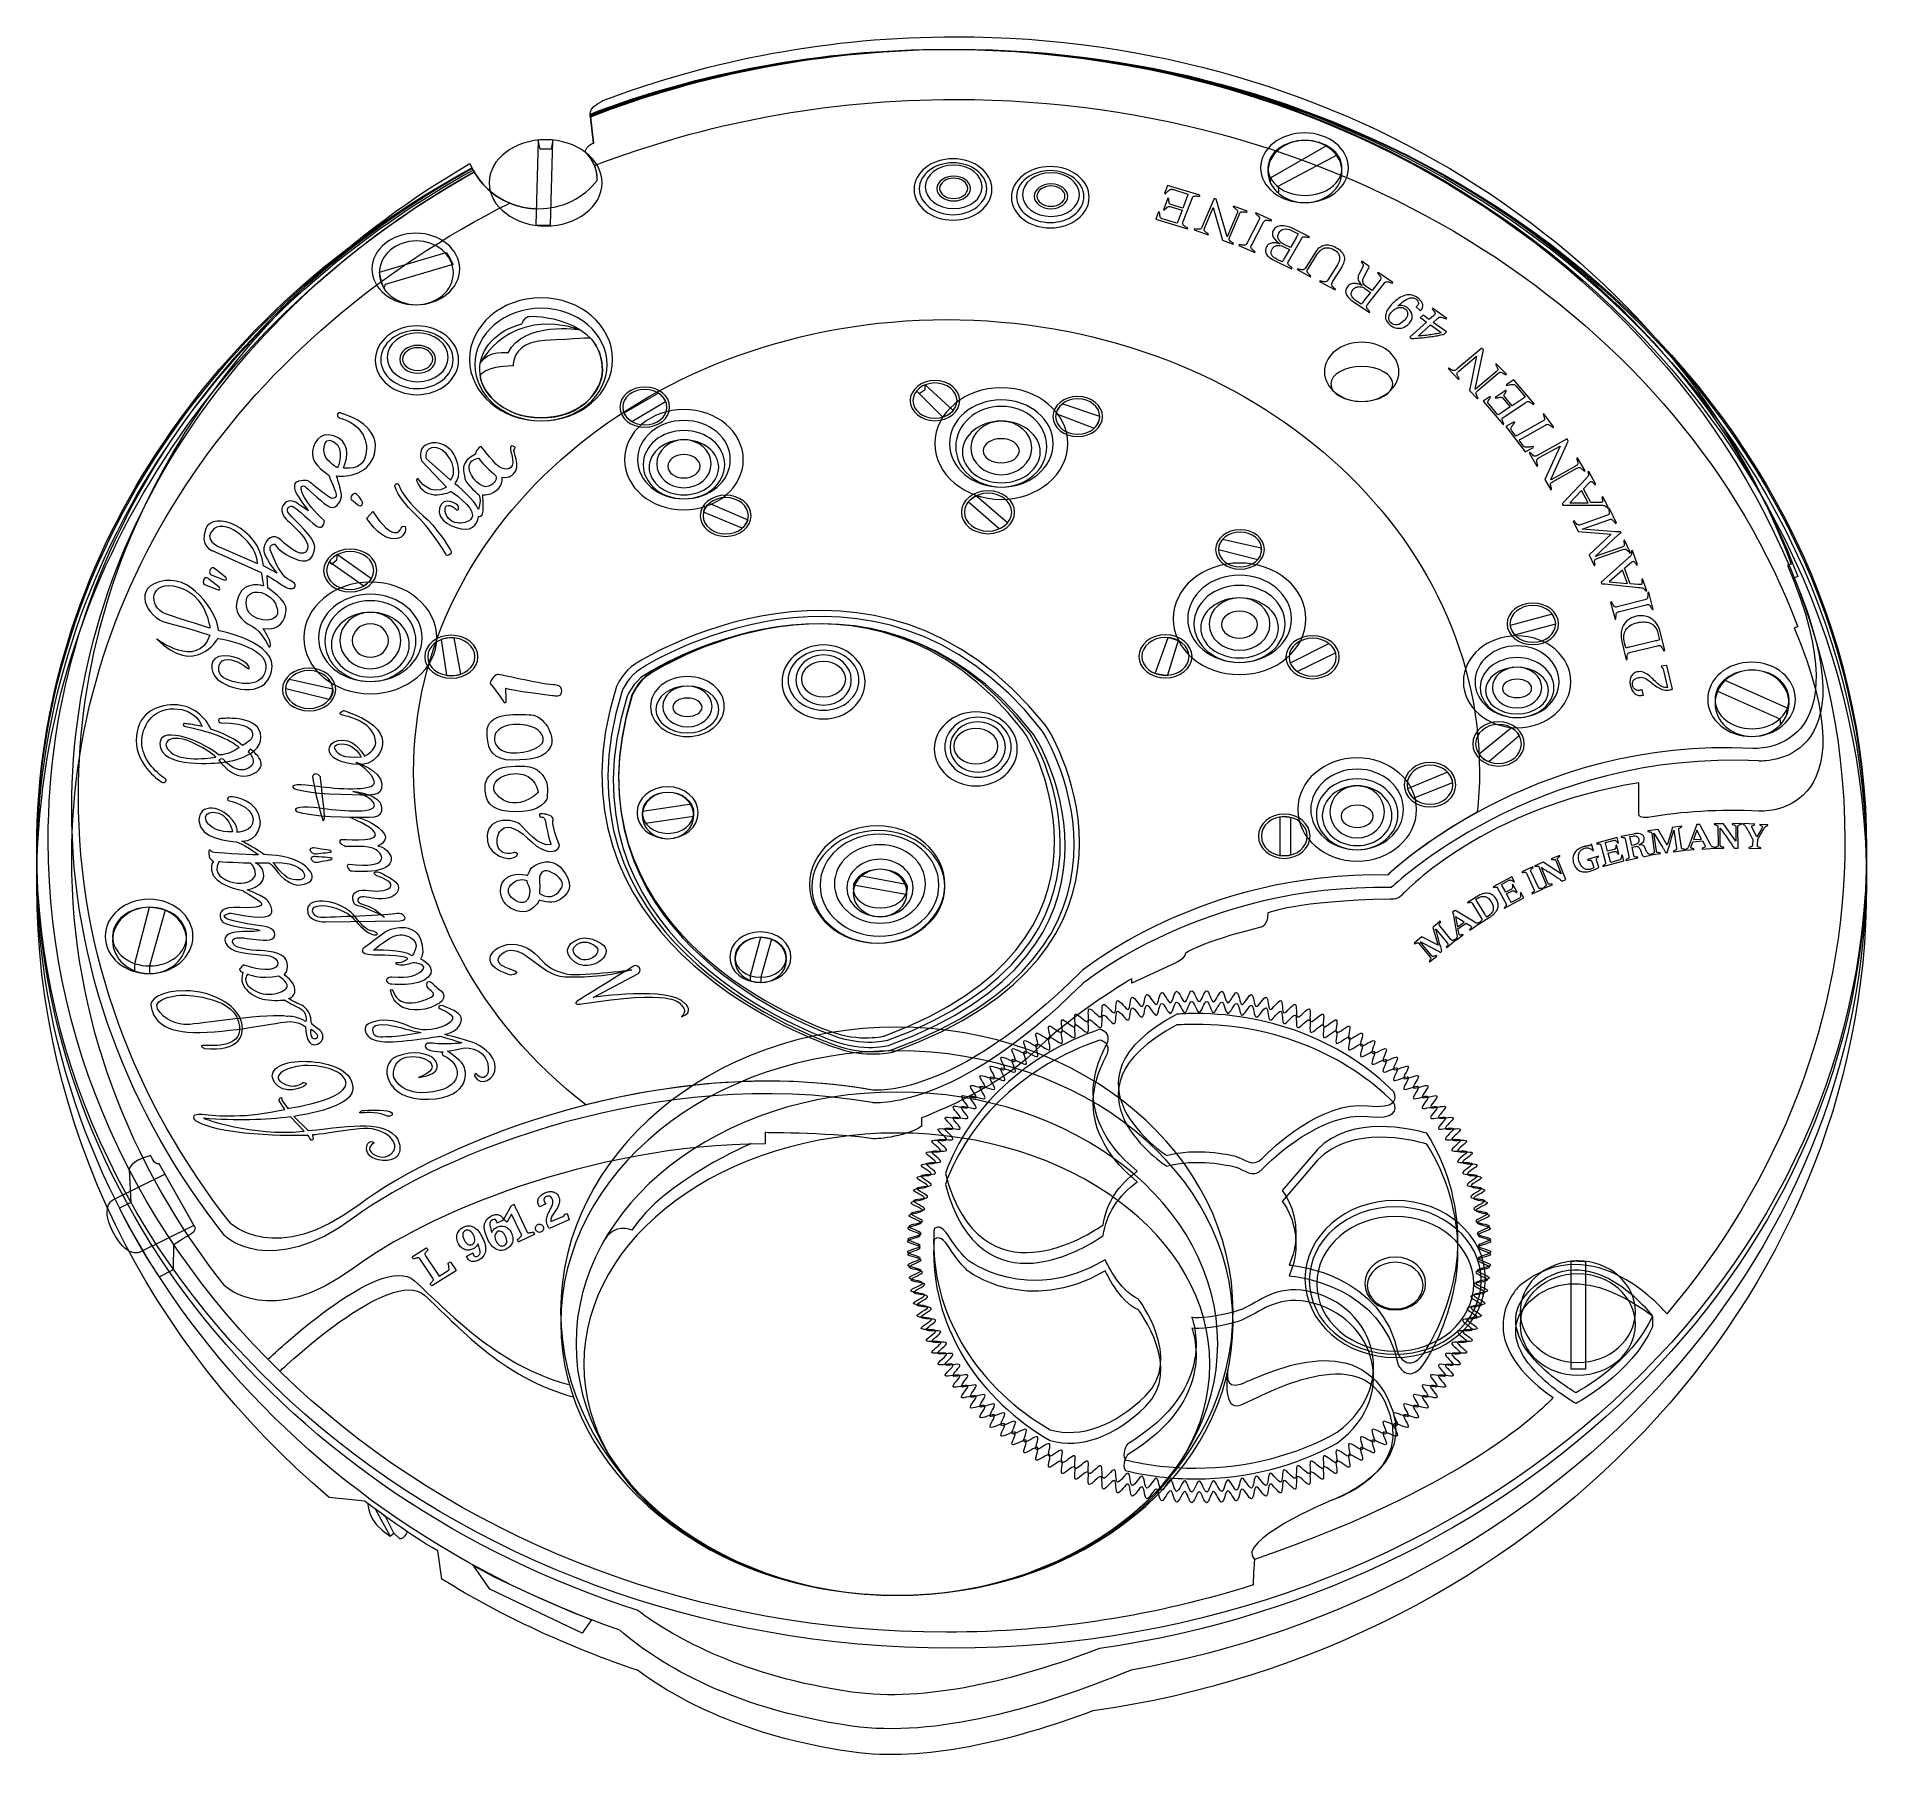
# Model space of a CAD drawing. Header units: inches. Extents: x 21 to 2992, y -2900 to -112.
import ezdxf

# ---------------------------------------------------------------- set-up
doc = ezdxf.new("R2010")
doc.units = ezdxf.units.IN
doc.header["$MEASUREMENT"] = 0
doc.layers.add('Layer 1', color=7, linetype='Continuous')

# ---------------------------------------------------------------- blocks, each defined once
blk = doc.blocks.new('block 2')
at = {"layer": 'Layer 1', "color": 7, "lineweight": 18}
for points in [[(2711.5, -1408.5), (2703.8, -1393.8), (2698.3, -1409.4), (2711.5, -1408.5)], [(2327.9, -1542.5), (2313.7, -1533.9), (2317, -1550.1), (2327.9, -1542.5)]]:
    blk.add_lwpolyline(points, dxfattribs=at)
for points, knots in [([(2630, -1433), (2631.3, -1432.4), (2632.3, -1432), (2633, -1431.6), (2633.7, -1431.3), (2634.2, -1430.9), (2634.5, -1430.6), (2634.9, -1430.3), (2635, -1429.9), (2635, -1429.6), (2635.1, -1429.2), (2635, -1428.8), (2635, -1428.2), (2635, -1428.2), (2630.9, -1399.5), (2630.9, -1399.5), (2630.8, -1399), (2630.7, -1398.6), (2630.6, -1398.3), (2630.5, -1397.9), (2630.2, -1397.7), (2629.9, -1397.5), (2629.5, -1397.3), (2628.9, -1397.1), (2628.1, -1396.9), (2627.3, -1396.8), (2626.2, -1396.6), (2624.8, -1396.4), (2624.8, -1396.4), (2624.7, -1395.3), (2624.7, -1395.3), (2624.7, -1395.3), (2641.2, -1393), (2641.2, -1393), (2641.2, -1393), (2656, -1418.3), (2656, -1418.3), (2657.4, -1413.8), (2658.8, -1409.1), (2660.1, -1404.4), (2661.5, -1399.6), (2662.8, -1394.7), (2664, -1389.8), (2664, -1389.8), (2679.6, -1387.6), (2679.6, -1387.6), (2679.6, -1387.6), (2679.7, -1388.6), (2679.7, -1388.6), (2678.4, -1389.2), (2677.4, -1389.7), (2676.7, -1390.1), (2676, -1390.4), (2675.5, -1390.8), (2675.2, -1391.1), (2674.9, -1391.4), (2674.7, -1391.7), (2674.7, -1392), (2674.6, -1392.4), (2674.7, -1392.8), (2674.7, -1393.4), (2674.7, -1393.4), (2678.8, -1422.1), (2678.8, -1422.1), (2678.9, -1422.6), (2679, -1423), (2679.1, -1423.4), (2679.2, -1423.7), (2679.5, -1424), (2679.9, -1424.2), (2680.2, -1424.4), (2680.8, -1424.6), (2681.6, -1424.8), (2682.4, -1424.9), (2683.5, -1425.1), (2684.9, -1425.2), (2684.9, -1425.2), (2685.1, -1426.3), (2685.1, -1426.3), (2685.1, -1426.3), (2665.9, -1429), (2665.9, -1429), (2665.9, -1429), (2665.7, -1428), (2665.7, -1428), (2667, -1427.4), (2668, -1426.9), (2668.7, -1426.6), (2669.5, -1426.2), (2670, -1425.9), (2670.3, -1425.6), (2670.6, -1425.2), (2670.7, -1424.9), (2670.8, -1424.5), (2670.8, -1424.2), (2670.8, -1423.7), (2670.7, -1423.2), (2670.7, -1423.2), (2666.6, -1394.2), (2666.6, -1394.2), (2666.6, -1394.2), (2666.5, -1394.2), (2666.5, -1394.2), (2664.9, -1399.8), (2663.3, -1405.2), (2661.7, -1410.7), (2660.2, -1416.1), (2658.5, -1421.6), (2656.9, -1427.1), (2656.6, -1428.2), (2656.3, -1429.1), (2656.2, -1430), (2656.2, -1430), (2653.2, -1430.4), (2653.2, -1430.4), (2652.3, -1428.8), (2651.5, -1427.3), (2650.8, -1425.9), (2650.1, -1424.5), (2649.2, -1423), (2648.2, -1421.3), (2648.2, -1421.3), (2634.5, -1398.8), (2634.5, -1398.8), (2634.5, -1398.8), (2634.4, -1398.8), (2634.4, -1398.8), (2634.4, -1398.8), (2638.5, -1427.7), (2638.5, -1427.7), (2638.6, -1428.3), (2638.7, -1428.7), (2638.8, -1429.1), (2638.9, -1429.4), (2639.2, -1429.7), (2639.6, -1429.9), (2639.9, -1430.1), (2640.5, -1430.3), (2641.3, -1430.4), (2642.1, -1430.6), (2643.2, -1430.8), (2644.7, -1430.9), (2644.7, -1430.9), (2644.8, -1432), (2644.8, -1432), (2644.8, -1432), (2630.1, -1434.1), (2630.1, -1434.1), (2630.1, -1434.1), (2630, -1433), (2630, -1433)], [0, 0, 0, 0, 1, 1, 1, 2, 2, 2, 3, 3, 3, 4, 4, 4, 5, 5, 5, 6, 6, 6, 7, 7, 7, 8, 8, 8, 9, 9, 9, 10, 10, 10, 11, 11, 11, 12, 12, 12, 13, 13, 13, 14, 14, 14, 15, 15, 15, 16, 16, 16, 17, 17, 17, 18, 18, 18, 19, 19, 19, 20, 20, 20, 21, 21, 21, 22, 22, 22, 23, 23, 23, 24, 24, 24, 25, 25, 25, 26, 26, 26, 27, 27, 27, 28, 28, 28, 29, 29, 29, 30, 30, 30, 31, 31, 31, 32, 32, 32, 33, 33, 33, 34, 34, 34, 35, 35, 35, 36, 36, 36, 37, 37, 37, 38, 38, 38, 39, 39, 39, 40, 40, 40, 41, 41, 41, 42, 42, 42, 43, 43, 43, 44, 44, 44, 45, 45, 45, 46, 46, 46, 47, 47, 47, 48, 48, 48, 49, 49, 49, 50, 50, 50, 50]), ([(2697.1, -1412.7), (2697.1, -1412.7), (2695.1, -1418.7), (2695.1, -1418.7), (2694.8, -1419.6), (2694.5, -1420.3), (2694.4, -1420.8), (2694.3, -1421.3), (2694.2, -1421.8), (2694.3, -1422.3), (2694.3, -1422.5), (2694.3, -1422.7), (2694.5, -1422.9), (2694.6, -1423), (2694.8, -1423.2), (2695.2, -1423.4), (2695.5, -1423.5), (2696, -1423.7), (2696.6, -1423.8), (2697.3, -1424), (2698.1, -1424.2), (2699.1, -1424.4), (2699.1, -1424.4), (2699.2, -1425.4), (2699.2, -1425.4), (2699.2, -1425.4), (2685.8, -1426.4), (2685.8, -1426.4), (2685.8, -1426.4), (2685.7, -1425.3), (2685.7, -1425.3), (2686.5, -1424.9), (2687.2, -1424.6), (2687.7, -1424.3), (2688.2, -1424.1), (2688.7, -1423.8), (2689, -1423.4), (2689.3, -1423.1), (2689.6, -1422.6), (2689.9, -1422.1), (2690.1, -1421.5), (2690.4, -1420.9), (2690.8, -1420), (2690.8, -1420), (2702.9, -1387.5), (2702.9, -1387.5), (2703, -1387.2), (2703.1, -1386.8), (2703.3, -1386.4), (2703.4, -1385.9), (2703.5, -1385.5), (2703.7, -1385), (2703.7, -1385), (2708.5, -1384.7), (2708.5, -1384.7), (2708.5, -1384.7), (2709.7, -1387.1), (2709.7, -1387.1), (2709.7, -1387.1), (2725.8, -1417.3), (2725.8, -1417.3), (2726.3, -1418.1), (2726.6, -1418.8), (2727, -1419.3), (2727.3, -1419.8), (2727.7, -1420.1), (2728.1, -1420.4), (2728.5, -1420.7), (2729, -1421), (2729.6, -1421.2), (2730.2, -1421.4), (2731.1, -1421.7), (2732.1, -1422), (2732.1, -1422), (2732.1, -1423.1), (2732.1, -1423.1), (2732.1, -1423.1), (2712.6, -1424.5), (2712.6, -1424.5), (2712.6, -1424.5), (2712.5, -1423.4), (2712.5, -1423.4), (2714.5, -1422.7), (2715.8, -1422.2), (2716.5, -1421.8), (2717.2, -1421.4), (2717.5, -1421), (2717.5, -1420.5), (2717.5, -1420), (2717.3, -1419.5), (2717.1, -1418.9), (2716.9, -1418.4), (2716.6, -1417.8), (2716.2, -1417.2), (2716.2, -1417.2), (2713.1, -1411.5), (2713.1, -1411.5), (2713.1, -1411.5), (2697.1, -1412.7), (2697.1, -1412.7)], [0, 0, 0, 0, 1, 1, 1, 2, 2, 2, 3, 3, 3, 4, 4, 4, 5, 5, 5, 6, 6, 6, 7, 7, 7, 8, 8, 8, 9, 9, 9, 10, 10, 10, 11, 11, 11, 12, 12, 12, 13, 13, 13, 14, 14, 14, 15, 15, 15, 16, 16, 16, 17, 17, 17, 18, 18, 18, 19, 19, 19, 20, 20, 20, 21, 21, 21, 22, 22, 22, 23, 23, 23, 24, 24, 24, 25, 25, 25, 26, 26, 26, 27, 27, 27, 28, 28, 28, 29, 29, 29, 30, 30, 30, 31, 31, 31, 32, 32, 32, 33, 33, 33, 33]), ([(2737.7, -1388.9), (2737.7, -1388.4), (2737.7, -1388), (2737.6, -1387.6), (2737.5, -1387.3), (2737.3, -1387), (2737, -1386.7), (2736.6, -1386.5), (2736, -1386.2), (2735.3, -1386), (2734.5, -1385.7), (2733.4, -1385.4), (2732.1, -1385), (2732.1, -1385), (2732, -1383.9), (2732, -1383.9), (2732, -1383.9), (2747.1, -1383.8), (2747.1, -1383.8), (2747.1, -1383.8), (2766.9, -1411.8), (2766.9, -1411.8), (2766.9, -1411.8), (2767, -1411.8), (2767, -1411.8), (2767, -1411.8), (2766.7, -1388.6), (2766.7, -1388.6), (2766.7, -1388), (2766.6, -1387.6), (2766.6, -1387.3), (2766.5, -1386.9), (2766.3, -1386.7), (2765.9, -1386.4), (2765.6, -1386.1), (2765, -1385.9), (2764.2, -1385.7), (2763.5, -1385.4), (2762.4, -1385.1), (2761, -1384.7), (2761, -1384.7), (2761, -1383.6), (2761, -1383.6), (2761, -1383.6), (2775.7, -1383.4), (2775.7, -1383.4), (2775.7, -1383.4), (2775.7, -1384.5), (2775.7, -1384.5), (2774.4, -1384.9), (2773.3, -1385.3), (2772.6, -1385.5), (2771.8, -1385.8), (2771.3, -1386.1), (2770.9, -1386.3), (2770.6, -1386.6), (2770.4, -1386.9), (2770.3, -1387.2), (2770.2, -1387.6), (2770.2, -1388), (2770.2, -1388.5), (2770.2, -1388.5), (2770.6, -1423.3), (2770.6, -1423.3), (2770.6, -1423.3), (2764.2, -1423.3), (2764.2, -1423.3), (2763.8, -1422.7), (2763.2, -1421.7), (2762.3, -1420.3), (2761.4, -1418.9), (2760.3, -1417.3), (2759.1, -1415.5), (2757.9, -1413.8), (2756.5, -1411.8), (2755, -1409.7), (2753.6, -1407.6), (2752.1, -1405.4), (2750.5, -1403.3), (2748.9, -1401.1), (2747.4, -1398.9), (2745.8, -1396.8), (2744.3, -1394.6), (2742.8, -1392.6), (2741.4, -1390.8), (2741.4, -1390.8), (2741.3, -1390.8), (2741.3, -1390.8), (2741.3, -1390.8), (2741.6, -1417.9), (2741.6, -1417.9), (2741.7, -1418.4), (2741.7, -1418.9), (2741.8, -1419.2), (2741.9, -1419.6), (2742.1, -1419.9), (2742.4, -1420.2), (2742.8, -1420.4), (2743.3, -1420.7), (2744.1, -1420.9), (2744.9, -1421.2), (2746, -1421.5), (2747.4, -1421.8), (2747.4, -1421.8), (2747.4, -1422.9), (2747.4, -1422.9), (2747.4, -1422.9), (2732.5, -1423.1), (2732.5, -1423.1), (2732.5, -1423.1), (2732.5, -1422), (2732.5, -1422), (2733.9, -1421.6), (2734.9, -1421.3), (2735.7, -1421), (2736.5, -1420.8), (2737, -1420.5), (2737.4, -1420.2), (2737.7, -1419.9), (2737.9, -1419.6), (2738, -1419.3), (2738, -1418.9), (2738.1, -1418.5), (2738.1, -1417.9), (2738.1, -1417.9), (2737.7, -1388.9), (2737.7, -1388.9)], [0, 0, 0, 0, 1, 1, 1, 2, 2, 2, 3, 3, 3, 4, 4, 4, 5, 5, 5, 6, 6, 6, 7, 7, 7, 8, 8, 8, 9, 9, 9, 10, 10, 10, 11, 11, 11, 12, 12, 12, 13, 13, 13, 14, 14, 14, 15, 15, 15, 16, 16, 16, 17, 17, 17, 18, 18, 18, 19, 19, 19, 20, 20, 20, 21, 21, 21, 22, 22, 22, 23, 23, 23, 24, 24, 24, 25, 25, 25, 26, 26, 26, 27, 27, 27, 28, 28, 28, 29, 29, 29, 30, 30, 30, 31, 31, 31, 32, 32, 32, 33, 33, 33, 34, 34, 34, 35, 35, 35, 36, 36, 36, 37, 37, 37, 38, 38, 38, 39, 39, 39, 40, 40, 40, 41, 41, 41, 42, 42, 42, 42]), ([(2808.1, -1392.4), (2808.7, -1391.4), (2809.1, -1390.7), (2809.4, -1390.1), (2809.6, -1389.5), (2809.8, -1389), (2809.8, -1388.5), (2809.8, -1388.1), (2809.6, -1387.7), (2809.3, -1387.5), (2808.9, -1387.2), (2808.2, -1386.9), (2807.2, -1386.5), (2807.2, -1386.5), (2805.4, -1385.8), (2805.4, -1385.8), (2805.4, -1385.8), (2805.4, -1384.7), (2805.4, -1384.7), (2805.4, -1384.7), (2818.6, -1385.2), (2818.6, -1385.2), (2818.6, -1385.2), (2818.5, -1386.3), (2818.5, -1386.3), (2818.5, -1386.3), (2816.9, -1386.9), (2816.9, -1386.9), (2816.5, -1387), (2816.1, -1387.2), (2815.8, -1387.3), (2815.5, -1387.4), (2815.3, -1387.7), (2815, -1387.9), (2814.7, -1388.2), (2814.4, -1388.6), (2814, -1389.1), (2813.7, -1389.6), (2813.3, -1390.3), (2812.8, -1391.1), (2812.8, -1391.1), (2802.2, -1408.5), (2802.2, -1408.5), (2802.2, -1408.5), (2801.8, -1418.6), (2801.8, -1418.6), (2801.7, -1419.1), (2801.8, -1419.6), (2801.8, -1419.9), (2801.9, -1420.3), (2802.1, -1420.6), (2802.5, -1420.9), (2802.8, -1421.2), (2803.4, -1421.5), (2804.2, -1421.8), (2804.9, -1422.1), (2806, -1422.4), (2807.4, -1422.8), (2807.4, -1422.8), (2807.3, -1423.9), (2807.3, -1423.9), (2807.3, -1423.9), (2787.6, -1423.1), (2787.6, -1423.1), (2787.6, -1423.1), (2787.6, -1422), (2787.6, -1422), (2789, -1421.7), (2790.1, -1421.4), (2790.9, -1421.2), (2791.7, -1421), (2792.3, -1420.7), (2792.7, -1420.5), (2793, -1420.2), (2793.3, -1419.9), (2793.4, -1419.6), (2793.5, -1419.2), (2793.6, -1418.8), (2793.6, -1418.2), (2793.6, -1418.2), (2794, -1408.8), (2794, -1408.8), (2793.2, -1407.3), (2792.3, -1405.6), (2791.4, -1403.9), (2790.5, -1402.2), (2789.5, -1400.4), (2788.6, -1398.7), (2787.7, -1396.9), (2786.7, -1395.2), (2785.8, -1393.5), (2784.9, -1391.8), (2783.9, -1390.2), (2783, -1388.7), (2782.5, -1387.8), (2782, -1387.1), (2781.5, -1386.5), (2781, -1385.9), (2780.2, -1385.4), (2779.1, -1385), (2779.1, -1385), (2777.9, -1384.6), (2777.9, -1384.6), (2777.9, -1384.6), (2778, -1383.5), (2778, -1383.5), (2778, -1383.5), (2797.2, -1384.3), (2797.2, -1384.3), (2797.2, -1384.3), (2797.1, -1385.4), (2797.1, -1385.4), (2797.1, -1385.4), (2795.5, -1385.8), (2795.5, -1385.8), (2794.3, -1386.2), (2793.5, -1386.5), (2793.1, -1386.8), (2792.8, -1387.1), (2792.6, -1387.4), (2792.6, -1387.8), (2792.6, -1388.5), (2792.9, -1389.4), (2793.4, -1390.5), (2793.4, -1390.5), (2800.8, -1404.7), (2800.8, -1404.7), (2800.8, -1404.7), (2808.1, -1392.4), (2808.1, -1392.4)], [0, 0, 0, 0, 1, 1, 1, 2, 2, 2, 3, 3, 3, 4, 4, 4, 5, 5, 5, 6, 6, 6, 7, 7, 7, 8, 8, 8, 9, 9, 9, 10, 10, 10, 11, 11, 11, 12, 12, 12, 13, 13, 13, 14, 14, 14, 15, 15, 15, 16, 16, 16, 17, 17, 17, 18, 18, 18, 19, 19, 19, 20, 20, 20, 21, 21, 21, 22, 22, 22, 23, 23, 23, 24, 24, 24, 25, 25, 25, 26, 26, 26, 27, 27, 27, 28, 28, 28, 29, 29, 29, 30, 30, 30, 31, 31, 31, 32, 32, 32, 33, 33, 33, 34, 34, 34, 35, 35, 35, 36, 36, 36, 37, 37, 37, 38, 38, 38, 39, 39, 39, 40, 40, 40, 41, 41, 41, 42, 42, 42, 43, 43, 43, 43]), ([(2545.6, -1454), (2544.2, -1454.9), (2542.3, -1455.8), (2540, -1457), (2537.7, -1458.1), (2534.9, -1459.1), (2531.6, -1460.2), (2528.7, -1461.2), (2525.8, -1461.6), (2523, -1461.6), (2520.2, -1461.6), (2517.7, -1461.1), (2515.3, -1460.1), (2512.9, -1459.1), (2510.9, -1457.6), (2509, -1455.6), (2507.2, -1453.6), (2505.8, -1451), (2504.8, -1447.9), (2503.7, -1444.7), (2503.3, -1441.7), (2503.6, -1438.8), (2503.8, -1436), (2504.6, -1433.5), (2506, -1431.2), (2507.3, -1428.9), (2509.1, -1427), (2511.5, -1425.2), (2513.9, -1423.5), (2516.6, -1422.2), (2519.7, -1421.2), (2520.4, -1421), (2521, -1420.8), (2521.8, -1420.6), (2522.5, -1420.4), (2523.2, -1420.2), (2523.9, -1420.1), (2524.6, -1419.9), (2525.3, -1419.8), (2525.9, -1419.7), (2526.6, -1419.6), (2527.2, -1419.5), (2527.7, -1419.5), (2528.6, -1419.4), (2529.3, -1419.3), (2529.8, -1419.2), (2530.3, -1419.2), (2530.7, -1419), (2531.1, -1418.9), (2531.5, -1418.8), (2531.8, -1418.6), (2532, -1418.4), (2532.2, -1418.1), (2532.3, -1417.7), (2532.4, -1417), (2532.4, -1417), (2533.4, -1416.7), (2533.4, -1416.7), (2533.4, -1416.7), (2536.7, -1426.7), (2536.7, -1426.7), (2536.7, -1426.7), (2535.7, -1427.1), (2535.7, -1427.1), (2533.7, -1424.8), (2531.6, -1423.4), (2529.4, -1422.9), (2527.2, -1422.4), (2524.8, -1422.5), (2522.2, -1423.4), (2520.1, -1424), (2518.4, -1425), (2516.9, -1426.2), (2515.4, -1427.5), (2514.2, -1429), (2513.5, -1430.8), (2512.7, -1432.6), (2512.3, -1434.7), (2512.4, -1437), (2512.4, -1439.4), (2512.9, -1442), (2513.8, -1445), (2514.7, -1447.4), (2515.7, -1449.6), (2517, -1451.4), (2518.2, -1453.2), (2519.6, -1454.6), (2521.2, -1455.7), (2522.8, -1456.7), (2524.5, -1457.4), (2526.4, -1457.6), (2528.2, -1457.9), (2530.1, -1457.7), (2532, -1457.1), (2533.1, -1456.7), (2534, -1456.4), (2534.8, -1456), (2535.6, -1455.6), (2536.4, -1455.1), (2537.2, -1454.5), (2537.2, -1454.5), (2534, -1444.7), (2534, -1444.7), (2533.8, -1444.2), (2533.6, -1443.8), (2533.5, -1443.5), (2533.3, -1443.2), (2533, -1442.9), (2532.6, -1442.8), (2532.2, -1442.7), (2531.5, -1442.6), (2530.8, -1442.6), (2530, -1442.6), (2528.8, -1442.6), (2527.4, -1442.7), (2527.4, -1442.7), (2527.1, -1441.7), (2527.1, -1441.7), (2527.1, -1441.7), (2544.7, -1435.9), (2544.7, -1435.9), (2544.7, -1435.9), (2545, -1436.9), (2545, -1436.9), (2544, -1437.6), (2543.2, -1438.2), (2542.7, -1438.6), (2542.2, -1439.1), (2541.8, -1439.5), (2541.6, -1439.8), (2541.4, -1440.2), (2541.3, -1440.5), (2541.4, -1440.9), (2541.5, -1441.3), (2541.6, -1441.7), (2541.8, -1442.3), (2541.8, -1442.3), (2545.6, -1454), (2545.6, -1454)], [0, 0, 0, 0, 1, 1, 1, 2, 2, 2, 3, 3, 3, 4, 4, 4, 5, 5, 5, 6, 6, 6, 7, 7, 7, 8, 8, 8, 9, 9, 9, 10, 10, 10, 11, 11, 11, 12, 12, 12, 13, 13, 13, 14, 14, 14, 15, 15, 15, 16, 16, 16, 17, 17, 17, 18, 18, 18, 19, 19, 19, 20, 20, 20, 21, 21, 21, 22, 22, 22, 23, 23, 23, 24, 24, 24, 25, 25, 25, 26, 26, 26, 27, 27, 27, 28, 28, 28, 29, 29, 29, 30, 30, 30, 31, 31, 31, 32, 32, 32, 33, 33, 33, 34, 34, 34, 35, 35, 35, 36, 36, 36, 37, 37, 37, 38, 38, 38, 39, 39, 39, 40, 40, 40, 41, 41, 41, 42, 42, 42, 43, 43, 43, 44, 44, 44, 45, 45, 45, 46, 46, 46, 46]), ([(2548.5, -1418.4), (2548.4, -1417.9), (2548.2, -1417.5), (2548.1, -1417.2), (2547.9, -1416.9), (2547.6, -1416.7), (2547.2, -1416.5), (2546.8, -1416.4), (2546.2, -1416.3), (2545.4, -1416.2), (2544.6, -1416.2), (2543.5, -1416.1), (2542.1, -1416.1), (2542.1, -1416.1), (2541.8, -1415), (2541.8, -1415), (2541.8, -1415), (2575.1, -1406.1), (2575.1, -1406.1), (2575.1, -1406.1), (2577.4, -1414.7), (2577.4, -1414.7), (2577.4, -1414.7), (2576.3, -1415), (2576.3, -1415), (2576.3, -1415), (2575.5, -1413.9), (2575.5, -1413.9), (2574.8, -1413), (2574.2, -1412.3), (2573.7, -1411.8), (2573.2, -1411.3), (2572.7, -1410.9), (2572.2, -1410.7), (2571.7, -1410.5), (2571.2, -1410.4), (2570.7, -1410.4), (2570.1, -1410.4), (2569.4, -1410.6), (2568.7, -1410.8), (2568.7, -1410.8), (2556.1, -1414.1), (2556.1, -1414.1), (2556.2, -1415.2), (2556.4, -1416.2), (2556.6, -1417), (2556.6, -1417), (2559.6, -1428.2), (2559.6, -1428.2), (2559.6, -1428.2), (2569.9, -1425.4), (2569.9, -1425.4), (2571.2, -1425.1), (2572, -1424.4), (2572.3, -1423.2), (2572.7, -1422.1), (2572.8, -1420.6), (2572.9, -1418.7), (2572.9, -1418.7), (2573.9, -1418.4), (2573.9, -1418.4), (2573.9, -1418.4), (2577.6, -1432.3), (2577.6, -1432.3), (2577.6, -1432.3), (2576.6, -1432.6), (2576.6, -1432.6), (2575.8, -1431.5), (2575.1, -1430.6), (2574.6, -1430), (2574, -1429.4), (2573.4, -1428.9), (2572.9, -1428.7), (2572.4, -1428.4), (2571.9, -1428.3), (2571.4, -1428.3), (2570.8, -1428.4), (2570.2, -1428.5), (2569.6, -1428.6), (2569.6, -1428.6), (2560.4, -1431.1), (2560.4, -1431.1), (2560.4, -1431.1), (2563.7, -1443.3), (2563.7, -1443.3), (2563.8, -1443.8), (2563.9, -1444.3), (2564.1, -1444.7), (2564.2, -1445.2), (2564.4, -1445.7), (2564.6, -1446.1), (2564.6, -1446.1), (2579.3, -1442.2), (2579.3, -1442.2), (2580.1, -1442), (2580.7, -1441.5), (2581.1, -1440.6), (2581.5, -1439.8), (2581.9, -1438.3), (2582.1, -1436.2), (2582.1, -1436.2), (2582.3, -1434.6), (2582.3, -1434.6), (2582.3, -1434.6), (2583.4, -1434.3), (2583.4, -1434.3), (2583.4, -1434.3), (2585.9, -1443.7), (2585.9, -1443.7), (2585.9, -1443.7), (2551.9, -1452.8), (2551.9, -1452.8), (2551.9, -1452.8), (2551.6, -1451.8), (2551.6, -1451.8), (2552.8, -1451.1), (2553.7, -1450.5), (2554.4, -1450.1), (2555.1, -1449.6), (2555.6, -1449.2), (2555.8, -1448.9), (2556.1, -1448.5), (2556.2, -1448.1), (2556.2, -1447.8), (2556.2, -1447.4), (2556.1, -1447), (2556, -1446.5), (2556, -1446.5), (2548.5, -1418.4), (2548.5, -1418.4)], [0, 0, 0, 0, 1, 1, 1, 2, 2, 2, 3, 3, 3, 4, 4, 4, 5, 5, 5, 6, 6, 6, 7, 7, 7, 8, 8, 8, 9, 9, 9, 10, 10, 10, 11, 11, 11, 12, 12, 12, 13, 13, 13, 14, 14, 14, 15, 15, 15, 16, 16, 16, 17, 17, 17, 18, 18, 18, 19, 19, 19, 20, 20, 20, 21, 21, 21, 22, 22, 22, 23, 23, 23, 24, 24, 24, 25, 25, 25, 26, 26, 26, 27, 27, 27, 28, 28, 28, 29, 29, 29, 30, 30, 30, 31, 31, 31, 32, 32, 32, 33, 33, 33, 34, 34, 34, 35, 35, 35, 36, 36, 36, 37, 37, 37, 38, 38, 38, 39, 39, 39, 40, 40, 40, 41, 41, 41, 42, 42, 42, 43, 43, 43, 43]), ([(2601.2, -1400.3), (2603.1, -1400), (2604.9, -1399.7), (2606.8, -1399.6), (2608.7, -1399.5), (2610.5, -1399.7), (2612, -1400), (2613.6, -1400.4), (2615, -1401.1), (2616.2, -1402), (2617.3, -1403), (2618.1, -1404.3), (2618.5, -1406.1), (2618.8, -1407.5), (2618.8, -1408.7), (2618.5, -1409.9), (2618.2, -1411.1), (2617.6, -1412.2), (2616.9, -1413.2), (2616.1, -1414.2), (2615.2, -1415.1), (2614, -1415.8), (2612.9, -1416.6), (2611.5, -1417.3), (2610, -1417.9), (2610, -1417.9), (2610.1, -1418), (2610.1, -1418), (2611.1, -1417.9), (2612, -1417.9), (2613, -1417.9), (2613.9, -1417.9), (2614.9, -1418), (2615.7, -1418.2), (2616.6, -1418.4), (2617.4, -1418.8), (2618.1, -1419.4), (2618.8, -1420), (2619.4, -1420.9), (2619.9, -1422), (2619.9, -1422), (2622.6, -1428.4), (2622.6, -1428.4), (2623.1, -1429.3), (2623.4, -1430.1), (2623.8, -1430.6), (2624.1, -1431.1), (2624.5, -1431.6), (2624.8, -1431.9), (2625.2, -1432.2), (2625.6, -1432.4), (2626, -1432.6), (2626.4, -1432.8), (2626.9, -1432.9), (2627.4, -1433.1), (2627.4, -1433.1), (2628.6, -1433.5), (2628.6, -1433.5), (2628.6, -1433.5), (2628.9, -1434.6), (2628.9, -1434.6), (2628.9, -1434.6), (2619.7, -1436.5), (2619.7, -1436.5), (2618.4, -1436.7), (2617.6, -1436.7), (2617, -1436.2), (2616.5, -1435.8), (2616, -1435.1), (2615.6, -1434.2), (2615.6, -1434.2), (2611.9, -1424.9), (2611.9, -1424.9), (2611.2, -1423.3), (2610.3, -1422.1), (2609.2, -1421.1), (2608.1, -1420.2), (2606.6, -1419.9), (2604.7, -1420.3), (2604.7, -1420.3), (2599.1, -1421.5), (2599.1, -1421.5), (2599.1, -1421.5), (2601.9, -1435), (2601.9, -1435), (2602, -1435.5), (2602.2, -1435.9), (2602.3, -1436.3), (2602.5, -1436.6), (2602.8, -1436.8), (2603.2, -1437), (2603.6, -1437.2), (2604.2, -1437.4), (2605, -1437.5), (2605.8, -1437.6), (2607, -1437.6), (2608.4, -1437.7), (2608.4, -1437.7), (2608.6, -1438.8), (2608.6, -1438.8), (2608.6, -1438.8), (2589.3, -1442.9), (2589.3, -1442.9), (2589.3, -1442.9), (2589.1, -1441.8), (2589.1, -1441.8), (2590.3, -1441.1), (2591.3, -1440.6), (2592.1, -1440.2), (2592.8, -1439.8), (2593.3, -1439.4), (2593.6, -1439.1), (2593.9, -1438.7), (2594, -1438.4), (2594, -1438), (2594.1, -1437.7), (2594, -1437.2), (2593.9, -1436.7), (2593.9, -1436.7), (2588, -1408.3), (2588, -1408.3), (2587.8, -1407.7), (2587.7, -1407.3), (2587.6, -1407), (2587.4, -1406.7), (2587.1, -1406.5), (2586.7, -1406.3), (2586.3, -1406.1), (2585.7, -1406), (2584.8, -1405.9), (2584, -1405.8), (2582.9, -1405.7), (2581.5, -1405.6), (2581.5, -1405.6), (2581.3, -1404.5), (2581.3, -1404.5), (2581.3, -1404.5), (2601.2, -1400.3), (2601.2, -1400.3)], [0, 0, 0, 0, 1, 1, 1, 2, 2, 2, 3, 3, 3, 4, 4, 4, 5, 5, 5, 6, 6, 6, 7, 7, 7, 8, 8, 8, 9, 9, 9, 10, 10, 10, 11, 11, 11, 12, 12, 12, 13, 13, 13, 14, 14, 14, 15, 15, 15, 16, 16, 16, 17, 17, 17, 18, 18, 18, 19, 19, 19, 20, 20, 20, 21, 21, 21, 22, 22, 22, 23, 23, 23, 24, 24, 24, 25, 25, 25, 26, 26, 26, 27, 27, 27, 28, 28, 28, 29, 29, 29, 30, 30, 30, 31, 31, 31, 32, 32, 32, 33, 33, 33, 34, 34, 34, 35, 35, 35, 36, 36, 36, 37, 37, 37, 38, 38, 38, 39, 39, 39, 40, 40, 40, 41, 41, 41, 42, 42, 42, 43, 43, 43, 44, 44, 44, 45, 45, 45, 46, 46, 46, 46]), ([(2602.8, -1417.8), (2603.8, -1417.6), (2604.9, -1417.3), (2605.9, -1416.8), (2606.9, -1416.4), (2607.8, -1415.8), (2608.5, -1415.1), (2609.2, -1414.4), (2609.7, -1413.5), (2610, -1412.5), (2610.3, -1411.4), (2610.3, -1410.1), (2610, -1408.6), (2609.5, -1406.4), (2608.4, -1404.8), (2606.5, -1404), (2604.6, -1403.2), (2602.4, -1403), (2599.9, -1403.5), (2599.9, -1403.5), (2595.6, -1404.4), (2595.6, -1404.4), (2595.7, -1404.9), (2595.8, -1405.5), (2595.9, -1406.1), (2596, -1406.8), (2596.2, -1407.7), (2596.5, -1409), (2596.5, -1409), (2598.5, -1418.7), (2598.5, -1418.7), (2598.5, -1418.7), (2602.8, -1417.8), (2602.8, -1417.8)], [0, 0, 0, 0, 1, 1, 1, 2, 2, 2, 3, 3, 3, 4, 4, 4, 5, 5, 5, 6, 6, 6, 7, 7, 7, 8, 8, 8, 9, 9, 9, 10, 10, 10, 11, 11, 11, 11]), ([(2428.3, -1463.7), (2428.1, -1463.2), (2427.8, -1462.8), (2427.6, -1462.6), (2427.4, -1462.3), (2427.1, -1462.1), (2426.7, -1462), (2426.3, -1462), (2425.7, -1462), (2424.8, -1462.1), (2424, -1462.1), (2422.9, -1462.3), (2421.5, -1462.5), (2421.5, -1462.5), (2421.1, -1461.5), (2421.1, -1461.5), (2421.1, -1461.5), (2438.7, -1453.3), (2438.7, -1453.3), (2438.7, -1453.3), (2439.1, -1454.3), (2439.1, -1454.3), (2438, -1455.3), (2437.2, -1456), (2436.6, -1456.6), (2436.1, -1457.1), (2435.7, -1457.6), (2435.5, -1458), (2435.2, -1458.3), (2435.2, -1458.7), (2435.3, -1459), (2435.3, -1459.3), (2435.5, -1459.8), (2435.7, -1460.3), (2435.7, -1460.3), (2448, -1486.5), (2448, -1486.5), (2448.2, -1487), (2448.4, -1487.4), (2448.6, -1487.7), (2448.8, -1488), (2449.2, -1488.2), (2449.6, -1488.3), (2450, -1488.4), (2450.6, -1488.4), (2451.4, -1488.3), (2452.2, -1488.2), (2453.3, -1488.1), (2454.7, -1487.8), (2454.7, -1487.8), (2455.2, -1488.8), (2455.2, -1488.8), (2455.2, -1488.8), (2437.6, -1497), (2437.6, -1497), (2437.6, -1497), (2437.1, -1496), (2437.1, -1496), (2438.2, -1495.1), (2439.1, -1494.4), (2439.7, -1493.8), (2440.2, -1493.3), (2440.6, -1492.8), (2440.8, -1492.4), (2441, -1492), (2441.1, -1491.6), (2441, -1491.3), (2440.9, -1490.9), (2440.8, -1490.5), (2440.5, -1490), (2440.5, -1490), (2428.3, -1463.7), (2428.3, -1463.7)], [0, 0, 0, 0, 1, 1, 1, 2, 2, 2, 3, 3, 3, 4, 4, 4, 5, 5, 5, 6, 6, 6, 7, 7, 7, 8, 8, 8, 9, 9, 9, 10, 10, 10, 11, 11, 11, 12, 12, 12, 13, 13, 13, 14, 14, 14, 15, 15, 15, 16, 16, 16, 17, 17, 17, 18, 18, 18, 19, 19, 19, 20, 20, 20, 21, 21, 21, 22, 22, 22, 23, 23, 23, 24, 24, 24, 24]), ([(2448.9, -1454.2), (2448.7, -1453.7), (2448.5, -1453.3), (2448.3, -1453), (2448.1, -1452.7), (2447.8, -1452.5), (2447.3, -1452.4), (2446.9, -1452.3), (2446.3, -1452.3), (2445.5, -1452.4), (2444.7, -1452.4), (2443.6, -1452.5), (2442.2, -1452.7), (2442.2, -1452.7), (2441.8, -1451.7), (2441.8, -1451.7), (2441.8, -1451.7), (2455.6, -1445.9), (2455.6, -1445.9), (2455.6, -1445.9), (2484.4, -1464.6), (2484.4, -1464.6), (2484.4, -1464.6), (2484.5, -1464.6), (2484.5, -1464.6), (2484.5, -1464.6), (2475.7, -1443.1), (2475.7, -1443.1), (2475.4, -1442.6), (2475.3, -1442.2), (2475.1, -1441.9), (2474.9, -1441.7), (2474.6, -1441.5), (2474.1, -1441.4), (2473.7, -1441.3), (2473.1, -1441.2), (2472.3, -1441.3), (2471.5, -1441.4), (2470.4, -1441.5), (2468.9, -1441.6), (2468.9, -1441.6), (2468.5, -1440.6), (2468.5, -1440.6), (2468.5, -1440.6), (2482.1, -1435), (2482.1, -1435), (2482.1, -1435), (2482.5, -1436), (2482.5, -1436), (2481.4, -1436.9), (2480.6, -1437.6), (2480, -1438.1), (2479.4, -1438.6), (2479, -1439.1), (2478.8, -1439.5), (2478.5, -1439.8), (2478.4, -1440.2), (2478.5, -1440.5), (2478.6, -1440.9), (2478.7, -1441.3), (2478.9, -1441.8), (2478.9, -1441.8), (2492.2, -1473.8), (2492.2, -1473.8), (2492.2, -1473.8), (2486.2, -1476.3), (2486.2, -1476.3), (2485.6, -1475.8), (2484.7, -1475.1), (2483.3, -1474.2), (2482, -1473.3), (2480.4, -1472.2), (2478.6, -1471), (2476.8, -1469.7), (2474.8, -1468.4), (2472.7, -1467), (2470.5, -1465.6), (2468.3, -1464.2), (2466, -1462.7), (2463.8, -1461.3), (2461.5, -1459.9), (2459.3, -1458.4), (2457.1, -1457), (2455, -1455.7), (2453, -1454.5), (2453, -1454.5), (2452.9, -1454.5), (2452.9, -1454.5), (2452.9, -1454.5), (2463.2, -1479.6), (2463.2, -1479.6), (2463.4, -1480.1), (2463.7, -1480.5), (2463.9, -1480.8), (2464.1, -1481.1), (2464.4, -1481.3), (2464.8, -1481.4), (2465.2, -1481.6), (2465.9, -1481.6), (2466.7, -1481.5), (2467.5, -1481.5), (2468.6, -1481.4), (2470, -1481.2), (2470, -1481.2), (2470.4, -1482.2), (2470.4, -1482.2), (2470.4, -1482.2), (2456.7, -1487.8), (2456.7, -1487.8), (2456.7, -1487.8), (2456.3, -1486.8), (2456.3, -1486.8), (2457.4, -1486), (2458.3, -1485.3), (2458.9, -1484.7), (2459.5, -1484.2), (2459.9, -1483.8), (2460.1, -1483.4), (2460.4, -1483), (2460.4, -1482.6), (2460.4, -1482.3), (2460.3, -1481.9), (2460.2, -1481.5), (2459.9, -1481), (2459.9, -1481), (2448.9, -1454.2), (2448.9, -1454.2)], [0, 0, 0, 0, 1, 1, 1, 2, 2, 2, 3, 3, 3, 4, 4, 4, 5, 5, 5, 6, 6, 6, 7, 7, 7, 8, 8, 8, 9, 9, 9, 10, 10, 10, 11, 11, 11, 12, 12, 12, 13, 13, 13, 14, 14, 14, 15, 15, 15, 16, 16, 16, 17, 17, 17, 18, 18, 18, 19, 19, 19, 20, 20, 20, 21, 21, 21, 22, 22, 22, 23, 23, 23, 24, 24, 24, 25, 25, 25, 26, 26, 26, 27, 27, 27, 28, 28, 28, 29, 29, 29, 30, 30, 30, 31, 31, 31, 32, 32, 32, 33, 33, 33, 34, 34, 34, 35, 35, 35, 36, 36, 36, 37, 37, 37, 38, 38, 38, 39, 39, 39, 40, 40, 40, 41, 41, 41, 42, 42, 42, 42]), ([(2381.7, -1487.6), (2381.5, -1487.1), (2381.2, -1486.7), (2381, -1486.4), (2380.8, -1486.2), (2380.5, -1486), (2380, -1486), (2379.6, -1485.9), (2379, -1485.9), (2378.2, -1486.1), (2377.4, -1486.2), (2376.3, -1486.4), (2374.9, -1486.7), (2374.9, -1486.7), (2374.4, -1485.7), (2374.4, -1485.7), (2374.4, -1485.7), (2404.8, -1469.5), (2404.8, -1469.5), (2404.8, -1469.5), (2409, -1477.3), (2409, -1477.3), (2409, -1477.3), (2408, -1477.8), (2408, -1477.8), (2408, -1477.8), (2406.9, -1476.9), (2406.9, -1476.9), (2406.1, -1476.3), (2405.4, -1475.7), (2404.8, -1475.3), (2404.1, -1475), (2403.6, -1474.7), (2403.1, -1474.6), (2402.5, -1474.5), (2402, -1474.5), (2401.5, -1474.7), (2400.9, -1474.8), (2400.3, -1475.1), (2399.6, -1475.5), (2399.6, -1475.5), (2388.1, -1481.6), (2388.1, -1481.6), (2388.5, -1482.7), (2388.9, -1483.5), (2389.3, -1484.2), (2389.3, -1484.2), (2394.8, -1494.5), (2394.8, -1494.5), (2394.8, -1494.5), (2404.1, -1489.5), (2404.1, -1489.5), (2405.3, -1488.8), (2405.9, -1487.9), (2406, -1486.8), (2406.1, -1485.6), (2405.9, -1484.1), (2405.5, -1482.2), (2405.5, -1482.2), (2406.5, -1481.7), (2406.5, -1481.7), (2406.5, -1481.7), (2413.3, -1494.4), (2413.3, -1494.4), (2413.3, -1494.4), (2412.3, -1494.9), (2412.3, -1494.9), (2411.3, -1494), (2410.4, -1493.4), (2409.8, -1492.9), (2409.1, -1492.4), (2408.4, -1492.1), (2407.9, -1491.9), (2407.3, -1491.8), (2406.8, -1491.8), (2406.3, -1492), (2405.7, -1492.1), (2405.2, -1492.4), (2404.6, -1492.7), (2404.6, -1492.7), (2396.2, -1497.1), (2396.2, -1497.1), (2396.2, -1497.1), (2402.2, -1508.3), (2402.2, -1508.3), (2402.4, -1508.7), (2402.7, -1509.2), (2402.9, -1509.6), (2403.2, -1510), (2403.4, -1510.4), (2403.7, -1510.8), (2403.7, -1510.8), (2417.1, -1503.7), (2417.1, -1503.7), (2417.9, -1503.3), (2418.4, -1502.6), (2418.6, -1501.7), (2418.8, -1500.8), (2418.8, -1499.2), (2418.5, -1497.1), (2418.5, -1497.1), (2418.4, -1495.5), (2418.4, -1495.5), (2418.4, -1495.5), (2419.4, -1495), (2419.4, -1495), (2419.4, -1495), (2424, -1503.6), (2424, -1503.6), (2424, -1503.6), (2392.9, -1520.3), (2392.9, -1520.3), (2392.9, -1520.3), (2392.4, -1519.3), (2392.4, -1519.3), (2393.4, -1518.3), (2394.2, -1517.6), (2394.7, -1517), (2395.3, -1516.4), (2395.7, -1515.9), (2395.8, -1515.5), (2396, -1515.1), (2396.1, -1514.7), (2396, -1514.4), (2395.8, -1514), (2395.7, -1513.6), (2395.4, -1513.1), (2395.4, -1513.1), (2381.7, -1487.6), (2381.7, -1487.6)], [0, 0, 0, 0, 1, 1, 1, 2, 2, 2, 3, 3, 3, 4, 4, 4, 5, 5, 5, 6, 6, 6, 7, 7, 7, 8, 8, 8, 9, 9, 9, 10, 10, 10, 11, 11, 11, 12, 12, 12, 13, 13, 13, 14, 14, 14, 15, 15, 15, 16, 16, 16, 17, 17, 17, 18, 18, 18, 19, 19, 19, 20, 20, 20, 21, 21, 21, 22, 22, 22, 23, 23, 23, 24, 24, 24, 25, 25, 25, 26, 26, 26, 27, 27, 27, 28, 28, 28, 29, 29, 29, 30, 30, 30, 31, 31, 31, 32, 32, 32, 33, 33, 33, 34, 34, 34, 35, 35, 35, 36, 36, 36, 37, 37, 37, 38, 38, 38, 39, 39, 39, 40, 40, 40, 41, 41, 41, 42, 42, 42, 43, 43, 43, 43]), ([(2353, -1543.1), (2354, -1542.1), (2354.8, -1541.3), (2355.3, -1540.7), (2355.8, -1540), (2356.1, -1539.5), (2356.3, -1539.1), (2356.4, -1538.7), (2356.5, -1538.3), (2356.4, -1538), (2356.2, -1537.7), (2356, -1537.3), (2355.7, -1536.8), (2355.7, -1536.8), (2340.6, -1512), (2340.6, -1512), (2340.3, -1511.6), (2340.1, -1511.2), (2339.8, -1511), (2339.6, -1510.7), (2339.3, -1510.6), (2338.8, -1510.6), (2338.4, -1510.5), (2337.8, -1510.6), (2337, -1510.8), (2336.2, -1511), (2335.1, -1511.2), (2333.8, -1511.6), (2333.8, -1511.6), (2333.2, -1510.7), (2333.2, -1510.7), (2333.2, -1510.7), (2349.6, -1500.6), (2349.6, -1500.6), (2351.9, -1499.2), (2354.4, -1498), (2357.1, -1497.2), (2359.8, -1496.3), (2362.5, -1495.9), (2365.1, -1496), (2367.8, -1496.1), (2370.3, -1496.9), (2372.8, -1498.3), (2375.3, -1499.7), (2377.5, -1502), (2379.4, -1505.1), (2380.8, -1507.4), (2381.7, -1509.6), (2382.2, -1511.7), (2382.7, -1513.8), (2382.8, -1515.8), (2382.5, -1517.7), (2382.3, -1519.6), (2381.7, -1521.4), (2380.8, -1523), (2379.9, -1524.7), (2378.8, -1526.3), (2377.5, -1527.7), (2376.2, -1529.2), (2374.7, -1530.5), (2373.1, -1531.8), (2371.5, -1533), (2369.9, -1534.1), (2368.2, -1535.2), (2368.2, -1535.2), (2353.6, -1544.1), (2353.6, -1544.1), (2353.6, -1544.1), (2353, -1543.1), (2353, -1543.1)], [0, 0, 0, 0, 1, 1, 1, 2, 2, 2, 3, 3, 3, 4, 4, 4, 5, 5, 5, 6, 6, 6, 7, 7, 7, 8, 8, 8, 9, 9, 9, 10, 10, 10, 11, 11, 11, 12, 12, 12, 13, 13, 13, 14, 14, 14, 15, 15, 15, 16, 16, 16, 17, 17, 17, 18, 18, 18, 19, 19, 19, 20, 20, 20, 21, 21, 21, 22, 22, 22, 23, 23, 23, 23]), ([(2360.9, -1529.5), (2361.4, -1530.3), (2361.9, -1531.1), (2362.4, -1532), (2362.9, -1532.8), (2363.5, -1533.7), (2364.1, -1534.5), (2364.1, -1534.5), (2365.8, -1533.4), (2365.8, -1533.4), (2370.5, -1530.5), (2373.3, -1527.1), (2374.4, -1523.2), (2375.5, -1519.2), (2374.6, -1514.8), (2371.6, -1509.9), (2370.1, -1507.5), (2368.5, -1505.6), (2366.8, -1504.2), (2365, -1502.8), (2363.3, -1501.9), (2361.4, -1501.4), (2359.6, -1501), (2357.7, -1501), (2355.8, -1501.4), (2353.9, -1501.8), (2351.9, -1502.6), (2350, -1503.7), (2350, -1503.7), (2346.6, -1505.8), (2346.6, -1505.8), (2346.8, -1506.4), (2347.1, -1507), (2347.4, -1507.5), (2347.7, -1508), (2348.1, -1508.5), (2348.4, -1509), (2348.4, -1509), (2360.9, -1529.5), (2360.9, -1529.5)], [0, 0, 0, 0, 1, 1, 1, 2, 2, 2, 3, 3, 3, 4, 4, 4, 5, 5, 5, 6, 6, 6, 7, 7, 7, 8, 8, 8, 9, 9, 9, 10, 10, 10, 11, 11, 11, 12, 12, 12, 13, 13, 13, 13]), ([(2271.2, -1606.1), (2272, -1605), (2272.6, -1604), (2273, -1603.3), (2273.4, -1602.6), (2273.7, -1602.1), (2273.8, -1601.6), (2273.9, -1601.2), (2273.8, -1600.8), (2273.7, -1600.5), (2273.5, -1600.2), (2273.2, -1599.9), (2272.9, -1599.4), (2272.9, -1599.4), (2254.3, -1577.2), (2254.3, -1577.2), (2253.9, -1576.8), (2253.6, -1576.5), (2253.3, -1576.3), (2253.1, -1576.1), (2252.7, -1576), (2252.3, -1576), (2251.8, -1576), (2251.3, -1576.2), (2250.5, -1576.5), (2249.7, -1576.8), (2248.7, -1577.2), (2247.4, -1577.8), (2247.4, -1577.8), (2246.7, -1576.9), (2246.7, -1576.9), (2246.7, -1576.9), (2259.5, -1566.2), (2259.5, -1566.2), (2259.5, -1566.2), (2285.5, -1579.8), (2285.5, -1579.8), (2284.3, -1575.3), (2283, -1570.6), (2281.6, -1565.8), (2280.2, -1561.1), (2278.8, -1556.2), (2277.2, -1551.4), (2277.2, -1551.4), (2289.2, -1541.3), (2289.2, -1541.3), (2289.2, -1541.3), (2289.9, -1542.1), (2289.9, -1542.1), (2289.1, -1543.3), (2288.5, -1544.3), (2288.1, -1544.9), (2287.7, -1545.6), (2287.4, -1546.2), (2287.3, -1546.6), (2287.2, -1547), (2287.3, -1547.4), (2287.4, -1547.7), (2287.6, -1548), (2287.8, -1548.3), (2288.2, -1548.8), (2288.2, -1548.8), (2306.8, -1571), (2306.8, -1571), (2307.2, -1571.4), (2307.5, -1571.7), (2307.8, -1571.9), (2308, -1572.2), (2308.4, -1572.3), (2308.8, -1572.2), (2309.3, -1572.2), (2309.9, -1572.1), (2310.6, -1571.8), (2311.4, -1571.5), (2312.4, -1571.1), (2313.7, -1570.4), (2313.7, -1570.4), (2314.4, -1571.3), (2314.4, -1571.3), (2314.4, -1571.3), (2299.5, -1583.8), (2299.5, -1583.8), (2299.5, -1583.8), (2298.8, -1582.9), (2298.8, -1582.9), (2299.6, -1581.8), (2300.2, -1580.8), (2300.7, -1580.2), (2301.1, -1579.5), (2301.3, -1578.9), (2301.4, -1578.5), (2301.5, -1578), (2301.5, -1577.7), (2301.3, -1577.3), (2301.1, -1577), (2300.9, -1576.7), (2300.5, -1576.2), (2300.5, -1576.2), (2281.7, -1553.8), (2281.7, -1553.8), (2281.7, -1553.8), (2281.6, -1553.9), (2281.6, -1553.9), (2283.2, -1559.4), (2284.8, -1564.9), (2286.3, -1570.4), (2287.8, -1575.8), (2289.4, -1581.3), (2290.9, -1586.9), (2291.2, -1587.9), (2291.5, -1588.9), (2291.8, -1589.7), (2291.8, -1589.7), (2289.5, -1591.6), (2289.5, -1591.6), (2287.9, -1590.7), (2286.4, -1589.9), (2285.1, -1589.1), (2283.7, -1588.3), (2282.2, -1587.4), (2280.4, -1586.5), (2280.4, -1586.5), (2256.9, -1574.6), (2256.9, -1574.6), (2256.9, -1574.6), (2256.8, -1574.7), (2256.8, -1574.7), (2256.8, -1574.7), (2275.6, -1597.1), (2275.6, -1597.1), (2276, -1597.6), (2276.3, -1597.9), (2276.6, -1598.1), (2276.8, -1598.3), (2277.2, -1598.4), (2277.6, -1598.4), (2278.1, -1598.4), (2278.7, -1598.2), (2279.5, -1597.9), (2280.2, -1597.6), (2281.2, -1597.2), (2282.5, -1596.6), (2282.5, -1596.6), (2283.3, -1597.4), (2283.3, -1597.4), (2283.3, -1597.4), (2271.9, -1606.9), (2271.9, -1606.9), (2271.9, -1606.9), (2271.2, -1606.1), (2271.2, -1606.1)], [0, 0, 0, 0, 1, 1, 1, 2, 2, 2, 3, 3, 3, 4, 4, 4, 5, 5, 5, 6, 6, 6, 7, 7, 7, 8, 8, 8, 9, 9, 9, 10, 10, 10, 11, 11, 11, 12, 12, 12, 13, 13, 13, 14, 14, 14, 15, 15, 15, 16, 16, 16, 17, 17, 17, 18, 18, 18, 19, 19, 19, 20, 20, 20, 21, 21, 21, 22, 22, 22, 23, 23, 23, 24, 24, 24, 25, 25, 25, 26, 26, 26, 27, 27, 27, 28, 28, 28, 29, 29, 29, 30, 30, 30, 31, 31, 31, 32, 32, 32, 33, 33, 33, 34, 34, 34, 35, 35, 35, 36, 36, 36, 37, 37, 37, 38, 38, 38, 39, 39, 39, 40, 40, 40, 41, 41, 41, 42, 42, 42, 43, 43, 43, 44, 44, 44, 45, 45, 45, 46, 46, 46, 47, 47, 47, 48, 48, 48, 49, 49, 49, 50, 50, 50, 50]), ([(2317.7, -1553.5), (2317.7, -1553.5), (2319, -1559.8), (2319, -1559.8), (2319.2, -1560.7), (2319.4, -1561.4), (2319.5, -1561.9), (2319.7, -1562.4), (2319.9, -1562.8), (2320.2, -1563.2), (2320.3, -1563.4), (2320.5, -1563.5), (2320.7, -1563.6), (2320.9, -1563.7), (2321.1, -1563.7), (2321.5, -1563.7), (2321.9, -1563.6), (2322.4, -1563.5), (2323, -1563.3), (2323.7, -1563.1), (2324.4, -1562.9), (2325.4, -1562.5), (2325.4, -1562.5), (2326, -1563.4), (2326, -1563.4), (2326, -1563.4), (2315.1, -1571.1), (2315.1, -1571.1), (2315.1, -1571.1), (2314.4, -1570.2), (2314.4, -1570.2), (2314.9, -1569.5), (2315.3, -1568.9), (2315.6, -1568.4), (2315.9, -1567.9), (2316.2, -1567.4), (2316.3, -1566.9), (2316.4, -1566.4), (2316.4, -1565.9), (2316.3, -1565.3), (2316.3, -1564.7), (2316.2, -1564), (2316, -1563), (2316, -1563), (2309.7, -1529), (2309.7, -1529), (2309.6, -1528.7), (2309.5, -1528.3), (2309.4, -1527.8), (2309.3, -1527.4), (2309.1, -1526.9), (2309, -1526.5), (2309, -1526.5), (2313, -1523.7), (2313, -1523.7), (2313, -1523.7), (2315.2, -1525.1), (2315.2, -1525.1), (2315.2, -1525.1), (2344.7, -1542.7), (2344.7, -1542.7), (2345.5, -1543.2), (2346.1, -1543.6), (2346.7, -1543.8), (2347.2, -1544), (2347.7, -1544.2), (2348.2, -1544.2), (2348.7, -1544.3), (2349.3, -1544.2), (2349.9, -1544.1), (2350.6, -1543.9), (2351.4, -1543.7), (2352.4, -1543.5), (2352.4, -1543.5), (2353.1, -1544.4), (2353.1, -1544.4), (2353.1, -1544.4), (2337, -1555.7), (2337, -1555.7), (2337, -1555.7), (2336.4, -1554.8), (2336.4, -1554.8), (2337.8, -1553.2), (2338.7, -1552), (2339, -1551.3), (2339.4, -1550.7), (2339.5, -1550.1), (2339.2, -1549.7), (2338.9, -1549.3), (2338.5, -1548.9), (2338, -1548.6), (2337.5, -1548.2), (2337, -1547.9), (2336.4, -1547.5), (2336.4, -1547.5), (2330.8, -1544.3), (2330.8, -1544.3), (2330.8, -1544.3), (2317.7, -1553.5), (2317.7, -1553.5)], [0, 0, 0, 0, 1, 1, 1, 2, 2, 2, 3, 3, 3, 4, 4, 4, 5, 5, 5, 6, 6, 6, 7, 7, 7, 8, 8, 8, 9, 9, 9, 10, 10, 10, 11, 11, 11, 12, 12, 12, 13, 13, 13, 14, 14, 14, 15, 15, 15, 16, 16, 16, 17, 17, 17, 18, 18, 18, 19, 19, 19, 20, 20, 20, 21, 21, 21, 22, 22, 22, 23, 23, 23, 24, 24, 24, 25, 25, 25, 26, 26, 26, 27, 27, 27, 28, 28, 28, 29, 29, 29, 30, 30, 30, 31, 31, 31, 32, 32, 32, 33, 33, 33, 33])]:
    blk.add_open_spline(points, degree=3, knots=knots, dxfattribs=at)
blk = doc.blocks.new('block 3')
at = {"layer": 'Layer 1', "color": 7, "lineweight": 18}
for points, knots in [([(2370.9, -2058.4), (2370.9, -2055), (2350.3, -2051.8), (2350.2, -2048.4), (2350.1, -2045), (2370.5, -2041), (2370.3, -2037.6), (2370.1, -2034.2), (2349.3, -2031.9), (2349, -2028.5), (2348.7, -2025.1), (2368.8, -2020.1), (2368.4, -2016.8), (2368, -2013.4), (2347.1, -2012), (2346.6, -2008.6), (2346.1, -2005.3), (2365.9, -1999.4), (2365.3, -1996.1), (2364.7, -1992.7), (2343.8, -1992.3), (2343.1, -1988.9), (2342.4, -1985.6), (2361.8, -1978.9), (2361, -1975.5), (2360.2, -1972.2), (2339.3, -1972.7), (2338.4, -1969.4), (2337.4, -1966.1), (2356.4, -1958.5), (2355.5, -1955.2), (2354.4, -1951.9), (2333.6, -1953.3), (2332.5, -1950.1), (2331.3, -1946.8), (2349.9, -1938.4), (2348.7, -1935.2), (2347.5, -1931.9), (2326.7, -1934.3), (2325.4, -1931.1), (2324.1, -1927.9), (2342.1, -1918.6), (2340.7, -1915.5), (2339.3, -1912.3), (2318.7, -1915.6), (2317.2, -1912.4), (2315.7, -1909.3), (2333.1, -1899.2), (2331.6, -1896.1), (2330, -1893), (2309.6, -1897.2), (2307.9, -1894.1), (2306.2, -1891), (2323, -1880.3), (2321.3, -1877.2), (2319.5, -1874.2), (2299.4, -1879.3), (2297.5, -1876.3), (2295.6, -1873.3), (2311.8, -1861.8), (2309.8, -1858.8), (2307.9, -1855.9), (2288.1, -1861.8), (2286.1, -1858.9), (2284, -1856), (2299.4, -1843.8), (2297.3, -1840.9), (2295.2, -1838.1), (2275.8, -1844.9), (2273.6, -1842.1), (2271.4, -1839.3), (2286, -1826.4), (2283.7, -1823.6), (2281.4, -1820.9), (2262.5, -1828.6), (2260.1, -1825.8), (2257.7, -1823.1), (2271.6, -1809.6), (2269.2, -1806.9), (2266.7, -1804.3), (2248.2, -1812.8), (2245.7, -1810.2), (2243.2, -1807.6), (2256.2, -1793.5), (2253.6, -1790.9), (2251, -1788.4), (2233, -1797.7), (2230.4, -1795.2), (2227.7, -1792.7), (2239.9, -1778.1), (2237.1, -1775.6), (2234.3, -1773.2), (2217, -1783.3), (2214.1, -1780.9), (2211.3, -1778.5), (2222.6, -1763.4), (2219.7, -1761.1), (2216.8, -1758.7), (2200.1, -1769.6), (2197.1, -1767.4), (2194.1, -1765.1), (2204.5, -1749.5), (2201.5, -1747.3), (2198.4, -1745.1), (2182.4, -1756.7), (2179.3, -1754.6), (2176.2, -1752.4), (2185.6, -1736.4), (2182.5, -1734.3), (2179.3, -1732.3), (2163.9, -1744.5), (2160.7, -1742.6), (2157.5, -1740.6), (2166, -1724.1), (2162.7, -1722.2), (2159.4, -1720.3), (2144.8, -1733.2), (2141.5, -1731.4), (2138.1, -1729.6), (2145.6, -1712.7), (2142.2, -1711), (2138.8, -1709.2), (2125, -1722.8), (2121.6, -1721.1), (2118.1, -1719.4), (2124.6, -1702.3), (2121.1, -1700.7), (2117.6, -1699.1), (2104.6, -1713.2), (2101.1, -1711.7), (2097.6, -1710.2), (2103, -1692.8), (2099.4, -1691.3), (2095.8, -1689.9), (2083.7, -1704.6), (2080.1, -1703.2), (2076.4, -1701.9), (2080.8, -1684.2), (2077.1, -1683), (2073.5, -1681.7), (2062.3, -1696.9), (2058.6, -1695.7), (2054.9, -1694.5), (2058.2, -1676.7), (2054.4, -1675.6), (2050.7, -1674.5), (2040.4, -1690.2), (2036.6, -1689.2), (2032.9, -1688.1), (2035.1, -1670.2), (2031.3, -1669.3), (2027.5, -1668.3), (2018.2, -1684.5), (2014.3, -1683.6), (2010.5, -1682.7), (2011.7, -1664.7), (2007.8, -1664), (2003.9, -1663.2), (1995.6, -1679.7), (1991.7, -1679), (1987.9, -1678.3), (1987.9, -1660.3), (1984, -1659.7), (1980.1, -1659.1), (1972.8, -1676), (1968.9, -1675.5), (1965, -1675), (1964, -1657), (1960, -1656.5), (1956.1, -1656.1), (1949.8, -1673.3), (1945.9, -1672.9), (1941.9, -1672.6), (1939.8, -1654.7), (1935.9, -1654.4), (1931.9, -1654.2), (1926.7, -1671.6), (1922.7, -1671.4), (1918.8, -1671.2), (1915.6, -1653.4), (1911.6, -1653.4), (1907.7, -1653.3), (1903.5, -1670.9), (1899.5, -1670.9), (1895.5, -1670.9), (1891.3, -1653.3), (1887.4, -1653.4), (1883.4, -1653.4), (1880.2, -1671.3), (1876.3, -1671.4), (1872.3, -1671.6), (1867.1, -1654.2), (1863.1, -1654.4), (1859.2, -1654.7), (1857, -1672.6), (1853.1, -1672.9), (1849.2, -1673.3), (1842.9, -1656.1), (1839, -1656.5), (1835, -1657), (1834, -1675), (1830.1, -1675.5), (1826.2, -1676), (1818.9, -1659.1), (1815, -1659.7), (1811.1, -1660.3), (1811.1, -1678.3), (1807.3, -1679), (1803.4, -1679.7), (1795.1, -1663.2), (1791.2, -1664), (1787.4, -1664.7), (1788.5, -1682.7), (1784.7, -1683.6), (1780.8, -1684.5), (1771.5, -1668.3), (1767.7, -1669.3), (1763.9, -1670.2), (1766.1, -1688.1), (1762.4, -1689.2), (1758.6, -1690.2), (1748.3, -1674.5), (1744.6, -1675.6), (1740.8, -1676.7), (1744.1, -1694.5), (1740.4, -1695.7), (1736.7, -1696.9), (1725.5, -1681.7), (1721.9, -1683), (1718.2, -1684.2), (1722.6, -1701.9), (1718.9, -1703.2), (1715.3, -1704.6), (1703.2, -1689.9), (1699.6, -1691.3), (1696, -1692.8), (1701.4, -1710.2), (1697.9, -1711.7), (1694.4, -1713.2), (1681.4, -1699.1), (1677.9, -1700.7), (1674.4, -1702.3), (1680.9, -1719.4), (1677.4, -1721.1), (1674, -1722.8), (1660.2, -1709.2), (1656.8, -1711), (1653.4, -1712.7), (1660.9, -1729.6), (1657.5, -1731.4), (1654.2, -1733.2), (1639.6, -1720.3), (1636.3, -1722.2), (1633, -1724.1), (1641.5, -1740.6), (1638.3, -1742.5), (1635.1, -1744.5), (1619.7, -1732.3), (1616.5, -1734.3), (1613.4, -1736.3), (1622.8, -1752.4), (1619.7, -1754.5), (1616.6, -1756.6), (1600.6, -1745.1), (1597.5, -1747.2), (1594.5, -1749.4), (1604.9, -1765.1), (1601.9, -1767.3), (1598.9, -1769.6), (1582.2, -1758.7), (1579.3, -1761), (1576.4, -1763.3), (1587.7, -1778.5), (1584.9, -1780.9), (1582, -1783.3), (1564.7, -1773.2), (1561.9, -1775.6), (1559.2, -1778), (1571.3, -1792.7), (1568.7, -1795.2), (1566, -1797.7), (1548, -1788.3), (1545.4, -1790.9), (1542.8, -1793.5), (1555.9, -1807.6), (1553.3, -1810.2), (1550.8, -1812.8), (1532.3, -1804.3), (1529.9, -1806.9), (1527.4, -1809.6), (1541.3, -1823.1), (1538.9, -1825.8), (1536.5, -1828.5), (1517.6, -1820.8), (1515.3, -1823.6), (1513, -1826.4), (1527.7, -1839.2), (1525.4, -1842.1), (1523.2, -1844.9), (1503.8, -1838), (1501.7, -1840.9), (1499.6, -1843.8), (1515, -1856), (1513, -1858.9), (1510.9, -1861.8), (1491.2, -1855.8), (1489.2, -1858.8), (1487.2, -1861.7), (1503.4, -1873.3), (1501.5, -1876.3), (1499.6, -1879.3), (1479.5, -1874.2), (1477.8, -1877.2), (1476, -1880.2), (1492.8, -1891), (1491.1, -1894.1), (1489.4, -1897.2), (1469, -1893), (1467.5, -1896.1), (1465.9, -1899.2), (1483.3, -1909.2), (1481.8, -1912.4), (1480.3, -1915.5), (1459.7, -1912.2), (1458.3, -1915.4), (1456.9, -1918.6), (1474.9, -1927.8), (1473.6, -1931.1), (1472.3, -1934.3), (1451.5, -1931.9), (1450.3, -1935.1), (1449.1, -1938.4), (1467.7, -1946.8), (1466.6, -1950.1), (1465.4, -1953.3), (1444.6, -1951.9), (1443.5, -1955.2), (1442.5, -1958.5), (1461.6, -1966), (1460.7, -1969.4), (1459.8, -1972.7), (1438.8, -1972.2), (1438, -1975.5), (1437.2, -1978.8), (1456.6, -1985.6), (1455.9, -1988.9), (1455.2, -1992.2), (1434.3, -1992.7), (1433.7, -1996), (1433.1, -1999.4), (1452.9, -2005.2), (1452.4, -2008.6), (1451.9, -2012), (1431, -2013.4), (1430.6, -2016.7), (1430.2, -2020.1), (1450.3, -2025.1), (1450, -2028.5), (1449.7, -2031.9), (1428.9, -2034.1), (1428.7, -2037.5), (1428.5, -2040.9), (1448.9, -2045), (1448.8, -2048.4), (1448.7, -2051.8), (1428.1, -2055), (1428.1, -2058.4), (1428.1, -2061.8), (1448.7, -2065), (1448.8, -2068.4), (1448.9, -2071.8), (1428.5, -2075.9), (1428.7, -2079.3), (1428.9, -2082.7), (1449.7, -2084.9), (1450, -2088.3), (1450.3, -2091.7), (1430.2, -2096.7), (1430.6, -2100.1), (1431, -2103.5), (1451.9, -2104.8), (1452.4, -2108.2), (1452.9, -2111.6), (1433.1, -2117.4), (1433.7, -2120.8), (1434.3, -2124.1), (1455.2, -2124.6), (1455.9, -2127.9), (1456.6, -2131.3), (1437.2, -2138), (1438, -2141.3), (1438.8, -2144.6), (1459.7, -2144.1), (1460.7, -2147.4), (1461.6, -2150.8), (1442.5, -2158.3), (1443.5, -2161.6), (1444.6, -2164.9), (1465.4, -2163.5), (1466.5, -2166.7), (1467.7, -2170), (1449.1, -2178.4), (1450.3, -2181.7), (1451.5, -2184.9), (1472.3, -2182.6), (1473.6, -2185.7), (1474.9, -2189), (1456.9, -2198.2), (1458.3, -2201.4), (1459.7, -2204.6), (1480.3, -2201.3), (1481.8, -2204.4), (1483.3, -2207.6), (1465.9, -2217.6), (1467.5, -2220.7), (1469, -2223.8), (1489.4, -2219.6), (1491.1, -2222.7), (1492.8, -2225.8), (1476, -2236.6), (1477.8, -2239.6), (1479.5, -2242.6), (1499.6, -2237.5), (1501.5, -2240.5), (1503.4, -2243.5), (1487.2, -2255.1), (1489.2, -2258), (1491.1, -2261), (1510.9, -2255), (1512.9, -2257.9), (1515, -2260.8), (1499.6, -2273), (1501.7, -2275.9), (1503.8, -2278.8), (1523.2, -2271.9), (1525.4, -2274.7), (1527.6, -2277.5), (1513, -2290.4), (1515.3, -2293.2), (1517.6, -2296), (1536.5, -2288.3), (1538.9, -2291), (1541.3, -2293.7), (1527.4, -2307.2), (1529.9, -2309.9), (1532.3, -2312.5), (1550.8, -2304), (1553.3, -2306.6), (1555.8, -2309.2), (1542.8, -2323.3), (1545.4, -2325.9), (1548, -2328.4), (1566, -2319.1), (1568.6, -2321.6), (1571.3, -2324.1), (1559.1, -2338.8), (1561.9, -2341.2), (1564.7, -2343.6), (1582, -2333.5), (1584.9, -2335.9), (1587.7, -2338.3), (1576.4, -2353.5), (1579.3, -2355.8), (1582.2, -2358.1), (1598.9, -2347.2), (1601.9, -2349.5), (1604.9, -2351.7), (1594.5, -2367.4), (1597.5, -2369.6), (1600.6, -2371.7), (1616.6, -2360.2), (1619.7, -2362.3), (1622.8, -2364.4), (1613.4, -2380.5), (1616.5, -2382.5), (1619.7, -2384.5), (1635.1, -2372.3), (1638.3, -2374.3), (1641.5, -2376.2), (1633, -2392.7), (1636.3, -2394.6), (1639.6, -2396.5), (1654.2, -2383.6), (1657.5, -2385.4), (1660.9, -2387.2), (1653.4, -2404.1), (1656.8, -2405.8), (1660.2, -2407.6), (1674, -2394), (1677.4, -2395.7), (1680.9, -2397.4), (1674.4, -2414.5), (1677.9, -2416.1), (1681.4, -2417.7), (1694.4, -2403.6), (1697.9, -2405.1), (1701.4, -2406.6), (1696, -2424), (1699.6, -2425.5), (1703.2, -2426.9), (1715.3, -2412.2), (1718.9, -2413.6), (1722.5, -2414.9), (1718.2, -2432.6), (1721.8, -2433.8), (1725.5, -2435.1), (1736.7, -2419.9), (1740.4, -2421.1), (1744.1, -2422.3), (1740.8, -2440.1), (1744.6, -2441.2), (1748.3, -2442.3), (1758.6, -2426.6), (1762.4, -2427.6), (1766.1, -2428.7), (1763.9, -2446.6), (1767.7, -2447.5), (1771.5, -2448.5), (1780.8, -2432.3), (1784.7, -2433.2), (1788.5, -2434.1), (1787.3, -2452.1), (1791.2, -2452.9), (1795, -2453.6), (1803.4, -2437.1), (1807.3, -2437.8), (1811.1, -2438.5), (1811.1, -2456.5), (1815, -2457.1), (1818.9, -2457.7), (1826.2, -2440.8), (1830.1, -2441.3), (1834, -2441.9), (1835, -2459.9), (1839, -2460.3), (1842.9, -2460.7), (1849.2, -2443.5), (1853.1, -2443.9), (1857.1, -2444.2), (1859.2, -2462.2), (1863.1, -2462.4), (1867.1, -2462.7), (1872.3, -2445.2), (1876.3, -2445.4), (1880.2, -2445.6), (1883.4, -2463.4), (1887.4, -2463.5), (1891.3, -2463.6), (1895.5, -2445.9), (1899.5, -2445.9), (1903.5, -2445.9), (1907.7, -2463.6), (1911.6, -2463.5), (1915.6, -2463.4), (1918.8, -2445.6), (1922.7, -2445.4), (1926.7, -2445.2), (1931.9, -2462.7), (1935.9, -2462.4), (1939.8, -2462.2), (1941.9, -2444.2), (1945.9, -2443.9), (1949.8, -2443.5), (1956.1, -2460.7), (1960, -2460.3), (1964, -2459.9), (1965, -2441.9), (1968.9, -2441.3), (1972.8, -2440.8), (1980.1, -2457.7), (1984, -2457.1), (1987.9, -2456.5), (1987.9, -2438.5), (1991.7, -2437.8), (1995.6, -2437.1), (2003.9, -2453.6), (2007.8, -2452.9), (2011.6, -2452.1), (2010.5, -2434.1), (2014.3, -2433.2), (2018.2, -2432.4), (2027.5, -2448.5), (2031.3, -2447.6), (2035.1, -2446.6), (2032.9, -2428.7), (2036.6, -2427.7), (2040.4, -2426.6), (2050.7, -2442.3), (2054.4, -2441.2), (2058.2, -2440.1), (2054.9, -2422.3), (2058.6, -2421.1), (2062.3, -2419.9), (2073.5, -2435.1), (2077.1, -2433.8), (2080.8, -2432.6), (2076.4, -2414.9), (2080.1, -2413.6), (2083.7, -2412.2), (2095.8, -2426.9), (2099.4, -2425.5), (2102.9, -2424), (2097.6, -2406.6), (2101.1, -2405.1), (2104.6, -2403.6), (2117.6, -2417.7), (2121.1, -2416.1), (2124.6, -2414.5), (2118.1, -2397.4), (2121.6, -2395.7), (2125, -2394), (2138.8, -2407.6), (2142.2, -2405.8), (2145.6, -2404.1), (2138.1, -2387.2), (2141.4, -2385.4), (2144.8, -2383.6), (2159.4, -2396.5), (2162.7, -2394.6), (2165.9, -2392.7), (2157.5, -2376.2), (2160.7, -2374.3), (2163.9, -2372.3), (2179.3, -2384.6), (2182.4, -2382.5), (2185.6, -2380.5), (2176.2, -2364.4), (2179.3, -2362.3), (2182.4, -2360.2), (2198.4, -2371.7), (2201.5, -2369.6), (2204.5, -2367.4), (2194.1, -2351.7), (2197.1, -2349.5), (2200.1, -2347.2), (2216.8, -2358.1), (2219.7, -2355.8), (2222.6, -2353.5), (2211.3, -2338.3), (2214.1, -2335.9), (2217, -2333.6), (2234.3, -2343.7), (2237.1, -2341.2), (2239.8, -2338.8), (2227.6, -2324.1), (2230.3, -2321.6), (2233, -2319.1), (2251, -2328.5), (2253.6, -2325.9), (2256.2, -2323.4), (2243.1, -2309.3), (2245.7, -2306.7), (2248.2, -2304), (2266.7, -2312.6), (2269.1, -2309.9), (2271.6, -2307.2), (2257.7, -2293.7), (2260.1, -2291), (2262.5, -2288.3), (2281.4, -2296), (2283.7, -2293.2), (2286, -2290.5), (2271.3, -2277.6), (2273.5, -2274.8), (2275.8, -2271.9), (2295.2, -2278.8), (2297.3, -2275.9), (2299.4, -2273.1), (2284, -2260.9), (2286, -2257.9), (2288.1, -2255), (2307.8, -2261), (2309.8, -2258.1), (2311.8, -2255.1), (2295.6, -2243.6), (2297.5, -2240.6), (2299.4, -2237.6), (2319.5, -2242.7), (2321.2, -2239.6), (2323, -2236.6), (2306.2, -2225.8), (2307.9, -2222.7), (2309.6, -2219.7), (2330, -2223.8), (2331.6, -2220.7), (2333.1, -2217.6), (2315.7, -2207.6), (2317.2, -2204.4), (2318.7, -2201.3), (2339.3, -2204.6), (2340.7, -2201.4), (2342.1, -2198.2), (2324.1, -2189), (2325.4, -2185.8), (2326.7, -2182.6), (2347.5, -2184.9), (2348.7, -2181.7), (2349.9, -2178.4), (2331.3, -2170), (2332.4, -2166.8), (2333.6, -2163.5), (2354.4, -2164.9), (2355.5, -2161.6), (2356.4, -2158.4), (2337.4, -2150.8), (2338.3, -2147.5), (2339.2, -2144.2), (2360.2, -2144.7), (2361, -2141.3), (2361.8, -2138), (2342.4, -2131.3), (2343.1, -2127.9), (2343.8, -2124.6), (2364.7, -2124.2), (2365.3, -2120.8), (2365.9, -2117.4), (2346.1, -2111.6), (2346.6, -2108.2), (2347.1, -2104.8), (2368, -2103.5), (2368.4, -2100.1), (2368.8, -2096.7), (2348.7, -2091.7), (2349, -2088.3), (2349.3, -2084.9), (2370.1, -2082.7), (2370.3, -2079.3), (2370.5, -2075.9), (2350.1, -2071.8), (2350.2, -2068.4), (2350.3, -2065), (2370.9, -2061.8), (2370.9, -2058.4)], [0, 0, 0, 0, 1, 1, 1, 2, 2, 2, 3, 3, 3, 4, 4, 4, 5, 5, 5, 6, 6, 6, 7, 7, 7, 8, 8, 8, 9, 9, 9, 10, 10, 10, 11, 11, 11, 12, 12, 12, 13, 13, 13, 14, 14, 14, 15, 15, 15, 16, 16, 16, 17, 17, 17, 18, 18, 18, 19, 19, 19, 20, 20, 20, 21, 21, 21, 22, 22, 22, 23, 23, 23, 24, 24, 24, 25, 25, 25, 26, 26, 26, 27, 27, 27, 28, 28, 28, 29, 29, 29, 30, 30, 30, 31, 31, 31, 32, 32, 32, 33, 33, 33, 34, 34, 34, 35, 35, 35, 36, 36, 36, 37, 37, 37, 38, 38, 38, 39, 39, 39, 40, 40, 40, 41, 41, 41, 42, 42, 42, 43, 43, 43, 44, 44, 44, 45, 45, 45, 46, 46, 46, 47, 47, 47, 48, 48, 48, 49, 49, 49, 50, 50, 50, 51, 51, 51, 52, 52, 52, 53, 53, 53, 54, 54, 54, 55, 55, 55, 56, 56, 56, 57, 57, 57, 58, 58, 58, 59, 59, 59, 60, 60, 60, 61, 61, 61, 62, 62, 62, 63, 63, 63, 64, 64, 64, 65, 65, 65, 66, 66, 66, 67, 67, 67, 68, 68, 68, 69, 69, 69, 70, 70, 70, 71, 71, 71, 72, 72, 72, 73, 73, 73, 74, 74, 74, 75, 75, 75, 76, 76, 76, 77, 77, 77, 78, 78, 78, 79, 79, 79, 80, 80, 80, 81, 81, 81, 82, 82, 82, 83, 83, 83, 84, 84, 84, 85, 85, 85, 86, 86, 86, 87, 87, 87, 88, 88, 88, 89, 89, 89, 90, 90, 90, 91, 91, 91, 92, 92, 92, 93, 93, 93, 94, 94, 94, 95, 95, 95, 96, 96, 96, 97, 97, 97, 98, 98, 98, 99, 99, 99, 100, 100, 100, 101, 101, 101, 102, 102, 102, 103, 103, 103, 104, 104, 104, 105, 105, 105, 106, 106, 106, 107, 107, 107, 108, 108, 108, 109, 109, 109, 110, 110, 110, 111, 111, 111, 112, 112, 112, 113, 113, 113, 114, 114, 114, 115, 115, 115, 116, 116, 116, 117, 117, 117, 118, 118, 118, 119, 119, 119, 120, 120, 120, 121, 121, 121, 122, 122, 122, 123, 123, 123, 124, 124, 124, 125, 125, 125, 126, 126, 126, 127, 127, 127, 128, 128, 128, 129, 129, 129, 130, 130, 130, 131, 131, 131, 132, 132, 132, 133, 133, 133, 134, 134, 134, 135, 135, 135, 136, 136, 136, 137, 137, 137, 138, 138, 138, 139, 139, 139, 140, 140, 140, 141, 141, 141, 142, 142, 142, 143, 143, 143, 144, 144, 144, 145, 145, 145, 146, 146, 146, 147, 147, 147, 148, 148, 148, 149, 149, 149, 150, 150, 150, 151, 151, 151, 152, 152, 152, 153, 153, 153, 154, 154, 154, 155, 155, 155, 156, 156, 156, 157, 157, 157, 158, 158, 158, 159, 159, 159, 160, 160, 160, 161, 161, 161, 162, 162, 162, 163, 163, 163, 164, 164, 164, 165, 165, 165, 166, 166, 166, 167, 167, 167, 168, 168, 168, 169, 169, 169, 170, 170, 170, 171, 171, 171, 172, 172, 172, 173, 173, 173, 174, 174, 174, 175, 175, 175, 176, 176, 176, 177, 177, 177, 178, 178, 178, 179, 179, 179, 180, 180, 180, 181, 181, 181, 182, 182, 182, 183, 183, 183, 184, 184, 184, 185, 185, 185, 186, 186, 186, 187, 187, 187, 188, 188, 188, 189, 189, 189, 190, 190, 190, 191, 191, 191, 192, 192, 192, 193, 193, 193, 194, 194, 194, 195, 195, 195, 196, 196, 196, 197, 197, 197, 198, 198, 198, 199, 199, 199, 200, 200, 200, 201, 201, 201, 202, 202, 202, 203, 203, 203, 204, 204, 204, 205, 205, 205, 206, 206, 206, 207, 207, 207, 208, 208, 208, 209, 209, 209, 210, 210, 210, 211, 211, 211, 212, 212, 212, 213, 213, 213, 214, 214, 214, 215, 215, 215, 216, 216, 216, 217, 217, 217, 218, 218, 218, 219, 219, 219, 220, 220, 220, 221, 221, 221, 222, 222, 222, 223, 223, 223, 224, 224, 224, 225, 225, 225, 226, 226, 226, 227, 227, 227, 228, 228, 228, 229, 229, 229, 230, 230, 230, 231, 231, 231, 232, 232, 232, 233, 233, 233, 234, 234, 234, 235, 235, 235, 236, 236, 236, 237, 237, 237, 238, 238, 238, 239, 239, 239, 240, 240, 240, 241, 241, 241, 242, 242, 242, 243, 243, 243, 244, 244, 244, 244]), ([(2370.9, -2075.8), (2370.9, -2072.4), (2350.3, -2069.2), (2350.2, -2065.8), (2350.1, -2062.4), (2370.5, -2058.3), (2370.3, -2054.9), (2370.1, -2051.5), (2349.3, -2049.3), (2349, -2045.9), (2348.7, -2042.5), (2368.8, -2037.5), (2368.4, -2034.1), (2368, -2030.7), (2347.1, -2029.4), (2346.6, -2026), (2346.1, -2022.6), (2365.9, -2016.8), (2365.3, -2013.4), (2364.7, -2010.1), (2343.8, -2009.6), (2343.1, -2006.3), (2342.4, -2002.9), (2361.8, -1996.2), (2361, -1992.9), (2360.2, -1989.6), (2339.3, -1990.1), (2338.4, -1986.8), (2337.4, -1983.4), (2356.4, -1975.9), (2355.5, -1972.6), (2354.4, -1969.3), (2333.6, -1970.7), (2332.5, -1967.5), (2331.3, -1964.2), (2349.9, -1955.8), (2348.7, -1952.5), (2347.5, -1949.3), (2326.7, -1951.7), (2325.4, -1948.5), (2324.1, -1945.2), (2342.1, -1936), (2340.7, -1932.8), (2339.3, -1929.7), (2318.7, -1932.9), (2317.2, -1929.8), (2315.7, -1926.6), (2333.1, -1916.6), (2331.6, -1913.5), (2330, -1910.4), (2309.6, -1914.6), (2307.9, -1911.5), (2306.2, -1908.4), (2323, -1897.6), (2321.3, -1894.6), (2319.5, -1891.6), (2299.4, -1896.7), (2297.5, -1893.7), (2295.6, -1890.7), (2311.8, -1879.2), (2309.8, -1876.2), (2307.9, -1873.2), (2288.1, -1879.2), (2286.1, -1876.3), (2284, -1873.4), (2299.4, -1861.2), (2297.3, -1858.3), (2295.2, -1855.4), (2275.8, -1862.3), (2273.6, -1859.5), (2271.4, -1856.7), (2286, -1843.8), (2283.7, -1841), (2281.4, -1838.2), (2262.5, -1845.9), (2260.1, -1843.2), (2257.7, -1840.5), (2271.6, -1827), (2269.2, -1824.3), (2266.7, -1821.7), (2248.2, -1830.2), (2245.7, -1827.6), (2243.2, -1825), (2256.2, -1810.9), (2253.6, -1808.3), (2251, -1805.8), (2233, -1815.1), (2230.4, -1812.6), (2227.7, -1810.1), (2239.9, -1795.4), (2237.1, -1793), (2234.3, -1790.6), (2217, -1800.7), (2214.1, -1798.3), (2211.3, -1795.9), (2222.6, -1780.8), (2219.7, -1778.4), (2216.8, -1776.1), (2200.1, -1787), (2197.1, -1784.7), (2194.1, -1782.5), (2204.5, -1766.8), (2201.5, -1764.7), (2198.4, -1762.5), (2182.4, -1774), (2179.3, -1771.9), (2176.2, -1769.8), (2185.6, -1753.7), (2182.5, -1751.7), (2179.3, -1749.7), (2163.9, -1761.9), (2160.7, -1759.9), (2157.5, -1758), (2166, -1741.5), (2162.7, -1739.6), (2159.4, -1737.7), (2144.8, -1750.6), (2141.5, -1748.8), (2138.1, -1747), (2145.6, -1730.1), (2142.2, -1728.4), (2138.8, -1726.6), (2125, -1740.2), (2121.6, -1738.5), (2118.1, -1736.8), (2124.6, -1719.7), (2121.1, -1718.1), (2117.6, -1716.5), (2104.6, -1730.6), (2101.1, -1729.1), (2097.6, -1727.6), (2103, -1710.2), (2099.4, -1708.7), (2095.8, -1707.3), (2083.7, -1722), (2080.1, -1720.6), (2076.4, -1719.3), (2080.8, -1701.6), (2077.1, -1700.4), (2073.5, -1699.1), (2062.3, -1714.3), (2058.6, -1713.1), (2054.9, -1711.9), (2058.2, -1694.1), (2054.4, -1693), (2050.7, -1691.9), (2040.4, -1707.6), (2036.6, -1706.5), (2032.9, -1705.5), (2035.1, -1687.6), (2031.3, -1686.6), (2027.5, -1685.7), (2018.2, -1701.8), (2014.3, -1701), (2010.5, -1700.1), (2011.7, -1682.1), (2007.8, -1681.4), (2003.9, -1680.6), (1995.6, -1697.1), (1991.7, -1696.4), (1987.9, -1695.7), (1987.9, -1677.7), (1984, -1677.1), (1980.1, -1676.5), (1972.8, -1693.4), (1968.9, -1692.9), (1965, -1692.3), (1964, -1674.3), (1960, -1673.9), (1956.1, -1673.5), (1949.8, -1690.7), (1945.9, -1690.3), (1941.9, -1690), (1939.8, -1672.1), (1935.9, -1671.8), (1931.9, -1671.5), (1926.7, -1689), (1922.7, -1688.8), (1918.8, -1688.6), (1915.6, -1670.8), (1911.6, -1670.7), (1907.7, -1670.6), (1903.5, -1688.3), (1899.5, -1688.3), (1895.5, -1688.3), (1891.3, -1670.6), (1887.4, -1670.7), (1883.4, -1670.8), (1880.2, -1688.6), (1876.3, -1688.8), (1872.3, -1689), (1867.1, -1671.5), (1863.1, -1671.8), (1859.2, -1672.1), (1857, -1690), (1853.1, -1690.3), (1849.2, -1690.7), (1842.9, -1673.5), (1839, -1673.9), (1835, -1674.3), (1834, -1692.3), (1830.1, -1692.9), (1826.2, -1693.4), (1818.9, -1676.5), (1815, -1677.1), (1811.1, -1677.7), (1811.1, -1695.7), (1807.3, -1696.4), (1803.4, -1697.1), (1795.1, -1680.6), (1791.2, -1681.4), (1787.4, -1682.1), (1788.5, -1700.1), (1784.7, -1701), (1780.8, -1701.8), (1771.5, -1685.7), (1767.7, -1686.6), (1763.9, -1687.6), (1766.1, -1705.5), (1762.4, -1706.5), (1758.6, -1707.6), (1748.3, -1691.9), (1744.6, -1693), (1740.8, -1694.1), (1744.1, -1711.9), (1740.4, -1713.1), (1736.7, -1714.3), (1725.5, -1699.1), (1721.9, -1700.4), (1718.2, -1701.6), (1722.6, -1719.3), (1718.9, -1720.6), (1715.3, -1722), (1703.2, -1707.3), (1699.6, -1708.7), (1696, -1710.2), (1701.4, -1727.6), (1697.9, -1729.1), (1694.4, -1730.6), (1681.4, -1716.5), (1677.9, -1718.1), (1674.4, -1719.7), (1680.9, -1736.8), (1677.4, -1738.5), (1674, -1740.2), (1660.2, -1726.6), (1656.8, -1728.4), (1653.4, -1730.1), (1660.9, -1747), (1657.5, -1748.8), (1654.2, -1750.6), (1639.6, -1737.7), (1636.3, -1739.6), (1633, -1741.5), (1641.5, -1758), (1638.3, -1759.9), (1635.1, -1761.9), (1619.7, -1749.6), (1616.5, -1751.7), (1613.4, -1753.7), (1622.8, -1769.8), (1619.7, -1771.9), (1616.6, -1774), (1600.6, -1762.5), (1597.5, -1764.6), (1594.5, -1766.8), (1604.9, -1782.5), (1601.9, -1784.7), (1598.9, -1787), (1582.2, -1776.1), (1579.3, -1778.4), (1576.4, -1780.7), (1587.7, -1795.9), (1584.9, -1798.3), (1582, -1800.6), (1564.7, -1790.5), (1561.9, -1793), (1559.2, -1795.4), (1571.3, -1810.1), (1568.7, -1812.6), (1566, -1815.1), (1548, -1805.7), (1545.4, -1808.3), (1542.8, -1810.8), (1555.9, -1824.9), (1553.3, -1827.6), (1550.8, -1830.2), (1532.3, -1821.6), (1529.9, -1824.3), (1527.4, -1827), (1541.3, -1840.5), (1538.9, -1843.2), (1536.5, -1845.9), (1517.6, -1838.2), (1515.3, -1841), (1513, -1843.8), (1527.7, -1856.6), (1525.4, -1859.5), (1523.2, -1862.3), (1503.8, -1855.4), (1501.7, -1858.3), (1499.6, -1861.2), (1515, -1873.4), (1513, -1876.3), (1510.9, -1879.2), (1491.2, -1873.2), (1489.2, -1876.2), (1487.2, -1879.1), (1503.4, -1890.6), (1501.5, -1893.6), (1499.6, -1896.6), (1479.5, -1891.6), (1477.8, -1894.6), (1476, -1897.6), (1492.8, -1908.4), (1491.1, -1911.5), (1489.4, -1914.6), (1469, -1910.4), (1467.5, -1913.5), (1465.9, -1916.6), (1483.3, -1926.6), (1481.8, -1929.8), (1480.3, -1932.9), (1459.7, -1929.6), (1458.3, -1932.8), (1456.9, -1936), (1474.9, -1945.2), (1473.6, -1948.4), (1472.3, -1951.6), (1451.5, -1949.3), (1450.3, -1952.5), (1449.1, -1955.8), (1467.7, -1964.2), (1466.6, -1967.4), (1465.4, -1970.7), (1444.6, -1969.3), (1443.5, -1972.6), (1442.5, -1975.9), (1461.6, -1983.4), (1460.7, -1986.8), (1459.8, -1990.1), (1438.8, -1989.6), (1438, -1992.9), (1437.2, -1996.2), (1456.6, -2002.9), (1455.9, -2006.3), (1455.2, -2009.6), (1434.3, -2010.1), (1433.7, -2013.4), (1433.1, -2016.8), (1452.9, -2022.6), (1452.4, -2026), (1451.9, -2029.4), (1431, -2030.7), (1430.6, -2034.1), (1430.2, -2037.5), (1450.3, -2042.5), (1450, -2045.9), (1449.7, -2049.3), (1428.9, -2051.5), (1428.7, -2054.9), (1428.5, -2058.3), (1448.9, -2062.4), (1448.8, -2065.8), (1448.7, -2069.2), (1428.1, -2072.4), (1428.1, -2075.8), (1428.1, -2079.2), (1448.7, -2082.4), (1448.8, -2085.8), (1448.9, -2089.2), (1428.5, -2093.3), (1428.7, -2096.6), (1428.9, -2100.1), (1449.7, -2102.3), (1450, -2105.7), (1450.3, -2109.1), (1430.2, -2114.1), (1430.6, -2117.5), (1431, -2120.9), (1451.9, -2122.2), (1452.4, -2125.6), (1452.9, -2129), (1433.1, -2134.8), (1433.7, -2138.2), (1434.3, -2141.5), (1455.2, -2142), (1455.9, -2145.3), (1456.6, -2148.7), (1437.2, -2155.4), (1438, -2158.7), (1438.8, -2162), (1459.7, -2161.5), (1460.7, -2164.8), (1461.6, -2168.1), (1442.5, -2175.7), (1443.5, -2179), (1444.6, -2182.3), (1465.4, -2180.9), (1466.5, -2184.1), (1467.7, -2187.4), (1449.1, -2195.8), (1450.3, -2199.1), (1451.5, -2202.3), (1472.3, -2199.9), (1473.6, -2203.1), (1474.9, -2206.4), (1456.9, -2215.6), (1458.3, -2218.8), (1459.7, -2221.9), (1480.3, -2218.7), (1481.8, -2221.8), (1483.3, -2225), (1465.9, -2235), (1467.5, -2238.1), (1469, -2241.2), (1489.4, -2237), (1491.1, -2240.1), (1492.8, -2243.2), (1476, -2253.9), (1477.8, -2257), (1479.5, -2260), (1499.6, -2254.9), (1501.5, -2257.9), (1503.4, -2260.9), (1487.2, -2272.5), (1489.2, -2275.4), (1491.1, -2278.4), (1510.9, -2272.4), (1512.9, -2275.3), (1515, -2278.2), (1499.6, -2290.4), (1501.7, -2293.3), (1503.8, -2296.2), (1523.2, -2289.3), (1525.4, -2292.1), (1527.6, -2294.9), (1513, -2307.8), (1515.3, -2310.6), (1517.6, -2313.4), (1536.5, -2305.7), (1538.9, -2308.4), (1541.3, -2311.1), (1527.4, -2324.6), (1529.9, -2327.3), (1532.3, -2329.9), (1550.8, -2321.4), (1553.3, -2324), (1555.8, -2326.6), (1542.8, -2340.7), (1545.4, -2343.3), (1548, -2345.8), (1566, -2336.5), (1568.6, -2339), (1571.3, -2341.5), (1559.1, -2356.2), (1561.9, -2358.6), (1564.7, -2361), (1582, -2350.9), (1584.9, -2353.3), (1587.7, -2355.7), (1576.4, -2370.8), (1579.3, -2373.2), (1582.2, -2375.5), (1598.9, -2364.6), (1601.9, -2366.9), (1604.9, -2369.1), (1594.5, -2384.8), (1597.5, -2386.9), (1600.6, -2389.1), (1616.6, -2377.5), (1619.7, -2379.7), (1622.8, -2381.8), (1613.4, -2397.9), (1616.5, -2399.9), (1619.7, -2401.9), (1635.1, -2389.7), (1638.3, -2391.6), (1641.5, -2393.6), (1633, -2410.1), (1636.3, -2412), (1639.6, -2413.9), (1654.2, -2401), (1657.5, -2402.8), (1660.9, -2404.6), (1653.4, -2421.5), (1656.8, -2423.2), (1660.2, -2425), (1674, -2411.4), (1677.4, -2413.1), (1680.9, -2414.8), (1674.4, -2431.9), (1677.9, -2433.5), (1681.4, -2435.1), (1694.4, -2421), (1697.9, -2422.5), (1701.4, -2424), (1696, -2441.4), (1699.6, -2442.9), (1703.2, -2444.3), (1715.3, -2429.6), (1718.9, -2431), (1722.5, -2432.3), (1718.2, -2450), (1721.8, -2451.2), (1725.5, -2452.5), (1736.7, -2437.3), (1740.4, -2438.5), (1744.1, -2439.7), (1740.8, -2457.5), (1744.6, -2458.6), (1748.3, -2459.7), (1758.6, -2444), (1762.4, -2445), (1766.1, -2446.1), (1763.9, -2464), (1767.7, -2464.9), (1771.5, -2465.9), (1780.8, -2449.7), (1784.7, -2450.6), (1788.5, -2451.5), (1787.3, -2469.5), (1791.2, -2470.2), (1795, -2471), (1803.4, -2454.5), (1807.3, -2455.2), (1811.1, -2455.9), (1811.1, -2473.9), (1815, -2474.5), (1818.9, -2475.1), (1826.2, -2458.2), (1830.1, -2458.7), (1834, -2459.2), (1835, -2477.2), (1839, -2477.7), (1842.9, -2478.1), (1849.2, -2460.9), (1853.1, -2461.3), (1857.1, -2461.6), (1859.2, -2479.5), (1863.1, -2479.8), (1867.1, -2480.1), (1872.3, -2462.6), (1876.3, -2462.8), (1880.2, -2463), (1883.4, -2480.8), (1887.4, -2480.8), (1891.3, -2480.9), (1895.5, -2463.3), (1899.5, -2463.3), (1903.5, -2463.3), (1907.7, -2480.9), (1911.6, -2480.8), (1915.6, -2480.8), (1918.8, -2463), (1922.7, -2462.8), (1926.7, -2462.6), (1931.9, -2480.1), (1935.9, -2479.8), (1939.8, -2479.5), (1941.9, -2461.6), (1945.9, -2461.3), (1949.8, -2460.9), (1956.1, -2478.1), (1960, -2477.7), (1964, -2477.2), (1965, -2459.2), (1968.9, -2458.7), (1972.8, -2458.2), (1980.1, -2475.1), (1984, -2474.5), (1987.9, -2473.9), (1987.9, -2455.9), (1991.7, -2455.2), (1995.6, -2454.5), (2003.9, -2471), (2007.8, -2470.2), (2011.6, -2469.5), (2010.5, -2451.5), (2014.3, -2450.6), (2018.2, -2449.7), (2027.5, -2465.9), (2031.3, -2464.9), (2035.1, -2464), (2032.9, -2446.1), (2036.6, -2445), (2040.4, -2444), (2050.7, -2459.7), (2054.4, -2458.6), (2058.2, -2457.5), (2054.9, -2439.7), (2058.6, -2438.5), (2062.3, -2437.3), (2073.5, -2452.5), (2077.1, -2451.2), (2080.8, -2450), (2076.4, -2432.3), (2080.1, -2431), (2083.7, -2429.6), (2095.8, -2444.3), (2099.4, -2442.9), (2102.9, -2441.4), (2097.6, -2424), (2101.1, -2422.5), (2104.6, -2421), (2117.6, -2435.1), (2121.1, -2433.5), (2124.6, -2431.9), (2118.1, -2414.8), (2121.6, -2413.1), (2125, -2411.4), (2138.8, -2425), (2142.2, -2423.2), (2145.6, -2421.5), (2138.1, -2404.6), (2141.4, -2402.8), (2144.8, -2401), (2159.4, -2413.9), (2162.7, -2412), (2165.9, -2410.1), (2157.5, -2393.6), (2160.7, -2391.7), (2163.9, -2389.7), (2179.3, -2402), (2182.4, -2399.9), (2185.6, -2397.9), (2176.2, -2381.8), (2179.3, -2379.7), (2182.4, -2377.6), (2198.4, -2389.1), (2201.5, -2386.9), (2204.5, -2384.8), (2194.1, -2369.1), (2197.1, -2366.9), (2200.1, -2364.6), (2216.8, -2375.5), (2219.7, -2373.2), (2222.6, -2370.8), (2211.3, -2355.7), (2214.1, -2353.3), (2217, -2350.9), (2234.3, -2361), (2237.1, -2358.6), (2239.8, -2356.2), (2227.6, -2341.5), (2230.3, -2339), (2233, -2336.5), (2251, -2345.9), (2253.6, -2343.3), (2256.2, -2340.7), (2243.1, -2326.6), (2245.7, -2324), (2248.2, -2321.4), (2266.7, -2330), (2269.1, -2327.3), (2271.6, -2324.6), (2257.7, -2311.1), (2260.1, -2308.4), (2262.5, -2305.7), (2281.4, -2313.4), (2283.7, -2310.6), (2286, -2307.8), (2271.3, -2295), (2273.5, -2292.1), (2275.8, -2289.3), (2295.2, -2296.2), (2297.3, -2293.3), (2299.4, -2290.4), (2284, -2278.2), (2286, -2275.3), (2288.1, -2272.4), (2307.8, -2278.4), (2309.8, -2275.4), (2311.8, -2272.5), (2295.6, -2261), (2297.5, -2258), (2299.4, -2255), (2319.5, -2260.1), (2321.2, -2257), (2323, -2254), (2306.2, -2243.2), (2307.9, -2240.1), (2309.6, -2237), (2330, -2241.2), (2331.6, -2238.1), (2333.1, -2235), (2315.7, -2225), (2317.2, -2221.8), (2318.7, -2218.7), (2339.3, -2222), (2340.7, -2218.8), (2342.1, -2215.6), (2324.1, -2206.4), (2325.4, -2203.2), (2326.7, -2199.9), (2347.5, -2202.3), (2348.7, -2199.1), (2349.9, -2195.8), (2331.3, -2187.4), (2332.4, -2184.1), (2333.6, -2180.9), (2354.4, -2182.3), (2355.5, -2179), (2356.4, -2175.7), (2337.4, -2168.2), (2338.3, -2164.8), (2339.2, -2161.5), (2360.2, -2162), (2361, -2158.7), (2361.8, -2155.4), (2342.4, -2148.7), (2343.1, -2145.3), (2343.8, -2142), (2364.7, -2141.5), (2365.3, -2138.2), (2365.9, -2134.8), (2346.1, -2129), (2346.6, -2125.6), (2347.1, -2122.2), (2368, -2120.8), (2368.4, -2117.5), (2368.8, -2114.1), (2348.7, -2109.1), (2349, -2105.7), (2349.3, -2102.3), (2370.1, -2100.1), (2370.3, -2096.6), (2370.5, -2093.3), (2350.1, -2089.2), (2350.2, -2085.8), (2350.3, -2082.4), (2370.9, -2079.2), (2370.9, -2075.8)], [0, 0, 0, 0, 1, 1, 1, 2, 2, 2, 3, 3, 3, 4, 4, 4, 5, 5, 5, 6, 6, 6, 7, 7, 7, 8, 8, 8, 9, 9, 9, 10, 10, 10, 11, 11, 11, 12, 12, 12, 13, 13, 13, 14, 14, 14, 15, 15, 15, 16, 16, 16, 17, 17, 17, 18, 18, 18, 19, 19, 19, 20, 20, 20, 21, 21, 21, 22, 22, 22, 23, 23, 23, 24, 24, 24, 25, 25, 25, 26, 26, 26, 27, 27, 27, 28, 28, 28, 29, 29, 29, 30, 30, 30, 31, 31, 31, 32, 32, 32, 33, 33, 33, 34, 34, 34, 35, 35, 35, 36, 36, 36, 37, 37, 37, 38, 38, 38, 39, 39, 39, 40, 40, 40, 41, 41, 41, 42, 42, 42, 43, 43, 43, 44, 44, 44, 45, 45, 45, 46, 46, 46, 47, 47, 47, 48, 48, 48, 49, 49, 49, 50, 50, 50, 51, 51, 51, 52, 52, 52, 53, 53, 53, 54, 54, 54, 55, 55, 55, 56, 56, 56, 57, 57, 57, 58, 58, 58, 59, 59, 59, 60, 60, 60, 61, 61, 61, 62, 62, 62, 63, 63, 63, 64, 64, 64, 65, 65, 65, 66, 66, 66, 67, 67, 67, 68, 68, 68, 69, 69, 69, 70, 70, 70, 71, 71, 71, 72, 72, 72, 73, 73, 73, 74, 74, 74, 75, 75, 75, 76, 76, 76, 77, 77, 77, 78, 78, 78, 79, 79, 79, 80, 80, 80, 81, 81, 81, 82, 82, 82, 83, 83, 83, 84, 84, 84, 85, 85, 85, 86, 86, 86, 87, 87, 87, 88, 88, 88, 89, 89, 89, 90, 90, 90, 91, 91, 91, 92, 92, 92, 93, 93, 93, 94, 94, 94, 95, 95, 95, 96, 96, 96, 97, 97, 97, 98, 98, 98, 99, 99, 99, 100, 100, 100, 101, 101, 101, 102, 102, 102, 103, 103, 103, 104, 104, 104, 105, 105, 105, 106, 106, 106, 107, 107, 107, 108, 108, 108, 109, 109, 109, 110, 110, 110, 111, 111, 111, 112, 112, 112, 113, 113, 113, 114, 114, 114, 115, 115, 115, 116, 116, 116, 117, 117, 117, 118, 118, 118, 119, 119, 119, 120, 120, 120, 121, 121, 121, 122, 122, 122, 123, 123, 123, 124, 124, 124, 125, 125, 125, 126, 126, 126, 127, 127, 127, 128, 128, 128, 129, 129, 129, 130, 130, 130, 131, 131, 131, 132, 132, 132, 133, 133, 133, 134, 134, 134, 135, 135, 135, 136, 136, 136, 137, 137, 137, 138, 138, 138, 139, 139, 139, 140, 140, 140, 141, 141, 141, 142, 142, 142, 143, 143, 143, 144, 144, 144, 145, 145, 145, 146, 146, 146, 147, 147, 147, 148, 148, 148, 149, 149, 149, 150, 150, 150, 151, 151, 151, 152, 152, 152, 153, 153, 153, 154, 154, 154, 155, 155, 155, 156, 156, 156, 157, 157, 157, 158, 158, 158, 159, 159, 159, 160, 160, 160, 161, 161, 161, 162, 162, 162, 163, 163, 163, 164, 164, 164, 165, 165, 165, 166, 166, 166, 167, 167, 167, 168, 168, 168, 169, 169, 169, 170, 170, 170, 171, 171, 171, 172, 172, 172, 173, 173, 173, 174, 174, 174, 175, 175, 175, 176, 176, 176, 177, 177, 177, 178, 178, 178, 179, 179, 179, 180, 180, 180, 181, 181, 181, 182, 182, 182, 183, 183, 183, 184, 184, 184, 185, 185, 185, 186, 186, 186, 187, 187, 187, 188, 188, 188, 189, 189, 189, 190, 190, 190, 191, 191, 191, 192, 192, 192, 193, 193, 193, 194, 194, 194, 195, 195, 195, 196, 196, 196, 197, 197, 197, 198, 198, 198, 199, 199, 199, 200, 200, 200, 201, 201, 201, 202, 202, 202, 203, 203, 203, 204, 204, 204, 205, 205, 205, 206, 206, 206, 207, 207, 207, 208, 208, 208, 209, 209, 209, 210, 210, 210, 211, 211, 211, 212, 212, 212, 213, 213, 213, 214, 214, 214, 215, 215, 215, 216, 216, 216, 217, 217, 217, 218, 218, 218, 219, 219, 219, 220, 220, 220, 221, 221, 221, 222, 222, 222, 223, 223, 223, 224, 224, 224, 225, 225, 225, 226, 226, 226, 227, 227, 227, 228, 228, 228, 229, 229, 229, 230, 230, 230, 231, 231, 231, 232, 232, 232, 233, 233, 233, 234, 234, 234, 235, 235, 235, 236, 236, 236, 237, 237, 237, 238, 238, 238, 239, 239, 239, 240, 240, 240, 241, 241, 241, 242, 242, 242, 243, 243, 243, 244, 244, 244, 244]), ([(1894.1, -1690.4), (2021.9, -1690.4), (2136.4, -1739.5), (2214.1, -1817.1), (2219.5, -1829.4), (2217.5, -1844.3), (2171.3, -1839.4), (2098.2, -1831.6), (2015.9, -1908.2), (2001.3, -1924.5), (1986.7, -1940.7), (1970.4, -1924.5), (1959, -1921.2), (1947.6, -1918), (1894, -1906.6), (1846.9, -1919.6), (1846.9, -1919.6), (1660.5, -1798.9), (1863.4, -1691.4), (1873.5, -1690.8), (1883.7, -1690.4), (1894.1, -1690.4)], [0, 0, 0, 0, 1, 1, 1, 2, 2, 2, 3, 3, 3, 4, 4, 4, 5, 5, 5, 6, 6, 6, 7, 7, 7, 7]), ([(1739, -1715.8), (1745.5, -1717.8), (1757, -1723.3), (1751.1, -1737.6), (1743, -1757), (1682.7, -1848.4), (1799.3, -1945.1), (1769.4, -1966.4), (1749.1, -1997.1), (1744.3, -2031.8), (1724.3, -2046), (1547.6, -2163.3), (1489.3, -1949), (1527.4, -1842.3), (1620, -1756.4), (1739, -1715.8)], [0, 0, 0, 0, 1, 1, 1, 2, 2, 2, 3, 3, 3, 4, 4, 4, 5, 5, 5, 5]), ([(1894.1, -1707.8), (2021.9, -1707.8), (2136.4, -1756.9), (2214.1, -1834.5), (2219.5, -1846.7), (2217.5, -1861.6), (2171.3, -1856.7), (2098.2, -1849), (2015.9, -1925.6), (2001.3, -1941.8), (1986.7, -1958.1), (1970.4, -1941.8), (1959, -1938.6), (1947.6, -1935.3), (1894, -1923.9), (1846.9, -1936.9), (1846.9, -1936.9), (1660.5, -1816.2), (1863.4, -1708.8), (1873.5, -1708.1), (1883.7, -1707.8), (1894.1, -1707.8)], [0, 0, 0, 0, 1, 1, 1, 2, 2, 2, 3, 3, 3, 4, 4, 4, 5, 5, 5, 6, 6, 6, 7, 7, 7, 7]), ([(1739, -1733.2), (1745.5, -1735.2), (1757, -1740.7), (1751.1, -1755), (1743, -1774.3), (1682.7, -1865.8), (1799.3, -1962.4), (1769.4, -1983.8), (1749.1, -2014.4), (1744.3, -2049.2), (1724.3, -2063.3), (1547.6, -2180.7), (1489.3, -1966.4), (1527.4, -1859.7), (1620, -1773.8), (1739, -1733.2)], [0, 0, 0, 0, 1, 1, 1, 2, 2, 2, 3, 3, 3, 4, 4, 4, 5, 5, 5, 5]), ([(2317.7, -2057.7), (2317.7, -2070.3), (2316.9, -2082.7), (2315.5, -2095), (2308.2, -2145.9), (2290.8, -2188.6), (2276.8, -2215.3), (2272.1, -2223.9), (2267, -2232.3), (2261.6, -2240.5), (2237.2, -2272.8), (2221.2, -2240.9), (2221.2, -2240.9), (2195.5, -2112.5), (2058.5, -2097.9), (2044.7, -2096.8), (2051.8, -2081.5), (2055.8, -2064.8), (2055.8, -2047.4), (2055.8, -2046.9), (2055.7, -2046.5), (2055.7, -2046.1), (2056.7, -2003.8), (2033.8, -1976.5), (2033.8, -1976.5), (2033.8, -1976.5), (2090.6, -1909.8), (2090.6, -1909.8), (2146.1, -1853), (2243.7, -1876.9), (2267.3, -1883.8), (2299.4, -1935.6), (2317.7, -1994.8), (2317.7, -2057.7)], [0, 0, 0, 0, 1, 1, 1, 2, 2, 2, 3, 3, 3, 4, 4, 4, 5, 5, 5, 6, 6, 6, 7, 7, 7, 8, 8, 8, 9, 9, 9, 10, 10, 10, 11, 11, 11, 11]), ([(2317.7, -2075.1), (2317.7, -2087.7), (2316.9, -2100.1), (2315.5, -2112.4), (2308.2, -2163.3), (2290.8, -2206), (2276.8, -2232.7), (2272.1, -2241.3), (2267, -2249.7), (2261.6, -2257.8), (2237.2, -2290.2), (2221.2, -2258.3), (2221.2, -2258.3), (2195.5, -2129.9), (2058.5, -2115.3), (2044.7, -2114.1), (2051.8, -2098.8), (2055.8, -2082.2), (2055.8, -2064.7), (2055.8, -2064.3), (2055.7, -2063.9), (2055.7, -2063.5), (2056.7, -2021.2), (2033.8, -1993.8), (2033.8, -1993.8), (2033.8, -1993.8), (2090.6, -1927.2), (2090.6, -1927.2), (2146.1, -1870.4), (2243.7, -1894.3), (2267.3, -1901.2), (2299.4, -1953), (2317.7, -2012.2), (2317.7, -2075.1)], [0, 0, 0, 0, 1, 1, 1, 2, 2, 2, 3, 3, 3, 4, 4, 4, 5, 5, 5, 6, 6, 6, 7, 7, 7, 8, 8, 8, 9, 9, 9, 10, 10, 10, 11, 11, 11, 11]), ([(1470.4, -2057.7), (1470.4, -2051.1), (1470.6, -2044.6), (1471, -2038.2), (1475, -2034.6), (1483.1, -2031.5), (1494.4, -2049.6), (1510.6, -2075.6), (1525.2, -2088.5), (1525.2, -2088.5), (1525.2, -2088.5), (1621.1, -2163.3), (1747.8, -2088.5), (1747.8, -2088.5), (1768.9, -2137.3), (1801.4, -2151.9), (1801.4, -2151.9), (1874.5, -2247.8), (1812.8, -2307.9), (1762.6, -2356.7), (1709.3, -2376.5), (1658.8, -2363.1), (1545.2, -2297.2), (1470.4, -2185), (1470.4, -2057.7)], [0, 0, 0, 0, 1, 1, 1, 2, 2, 2, 3, 3, 3, 4, 4, 4, 5, 5, 5, 6, 6, 6, 7, 7, 7, 8, 8, 8, 8]), ([(1470.4, -2075.1), (1470.4, -2068.5), (1470.6, -2062), (1471, -2055.5), (1475, -2052), (1483.1, -2048.9), (1494.4, -2066.9), (1510.6, -2092.9), (1525.2, -2105.9), (1525.2, -2105.9), (1525.2, -2105.9), (1621.1, -2180.7), (1747.8, -2105.9), (1747.8, -2105.9), (1768.9, -2154.7), (1801.4, -2169.3), (1801.4, -2169.3), (1874.5, -2265.1), (1812.8, -2325.2), (1762.6, -2374.1), (1709.3, -2393.9), (1658.8, -2380.5), (1545.2, -2314.6), (1470.4, -2202.4), (1470.4, -2075.1)], [0, 0, 0, 0, 1, 1, 1, 2, 2, 2, 3, 3, 3, 4, 4, 4, 5, 5, 5, 6, 6, 6, 7, 7, 7, 8, 8, 8, 8]), ([(1894.1, -2424.9), (1854.7, -2424.9), (1816.6, -2420.3), (1780.4, -2411.5), (1773.3, -2401.7), (1783.5, -2385.9), (1783.5, -2385.9), (1934.6, -2294.9), (1887.5, -2181.2), (1887.5, -2181.2), (1895.7, -2184.4), (1934.6, -2179.5), (1963.9, -2169.8), (1993.1, -2160), (2015.9, -2132.4), (2064.6, -2137.3), (2178, -2151.7), (2230.1, -2286.8), (2122.5, -2367), (2056.6, -2403.7), (1978.2, -2424.9), (1894.1, -2424.9)], [0, 0, 0, 0, 1, 1, 1, 2, 2, 2, 3, 3, 3, 4, 4, 4, 5, 5, 5, 6, 6, 6, 7, 7, 7, 7]), ([(1894.1, -2442.3), (1854.7, -2442.3), (1816.6, -2437.6), (1780.4, -2428.9), (1773.3, -2419.1), (1783.5, -2403.2), (1783.5, -2403.2), (1934.6, -2312.3), (1887.5, -2198.5), (1887.5, -2198.5), (1895.7, -2201.8), (1934.6, -2196.9), (1963.9, -2187.2), (1993.1, -2177.4), (2015.9, -2149.8), (2064.6, -2154.7), (2178, -2169), (2230.1, -2304.2), (2122.5, -2384.4), (2056.6, -2421), (1978.2, -2442.3), (1894.1, -2442.3)], [0, 0, 0, 0, 1, 1, 1, 2, 2, 2, 3, 3, 3, 4, 4, 4, 5, 5, 5, 6, 6, 6, 7, 7, 7, 7])]:
    blk.add_open_spline(points, degree=3, knots=knots, dxfattribs=at)

msp = doc.modelspace()

# ---------------------------------------------------------------- linework, layer by layer
at = {"layer": 'Layer 1', "color": 7, "lineweight": 18}
for points in [[(831.4, -279.1), (827.5, -416.7), (851.3, -416.7), (855.2, -279.1), (852.5, -293.8), (834.5, -293.7), (831.4, -279.1)], [(2517.6, -845.3), (2498.7, -865.1), (2528.3, -864.9), (2517.6, -845.3)], [(2583.6, -973.7), (2562, -992.9), (2591.6, -995.5), (2583.6, -973.7)], [(567.9, -2490.9), (592.2, -2535), (598.1, -2529.7), (584.5, -2503), (567.9, -2490.9)]]:
    msp.add_lwpolyline(points, dxfattribs=at)
for points, knots in [([(2850.4, -965.8), (2850.4, -965.8), (2856.2, -964.2), (2856.2, -964.2), (2673.2, -469.9), (2137.8, -112.1), (1505.9, -112.1), (1303.1, -112.1), (1110.3, -149), (935.9, -215.3), (935.9, -215.4), (935.9, -215.4), (936, -215.5), (908.5, -228), (916, -241.6), (916, -241.6), (916, -241.6), (920.9, -284), (920.9, -284), (910.3, -286.3), (907.2, -297.7), (907.2, -297.7), (923.4, -314), (927, -331.4), (926.8, -344.3), (904.9, -372.1), (870.6, -390), (831.9, -390), (781.8, -390), (738.8, -359.8), (721, -317.1), (339.6, -536.9), (88.2, -912.5), (88.2, -1338.8), (88.2, -1594.8), (178.9, -1832.4), (333.9, -2029.1), (333.9, -2029.1), (406.8, -2100.6), (541.8, -1999.3), (676.8, -1897.9), (1030.2, -1753.2), (1372, -1814), (1372, -1814), (1502.7, -1829.9), (1708.1, -1622.9), (1708.1, -1622.9), (1902.5, -1459.9), (2204.2, -1466.6), (2204.2, -1466.6), (2434, -1242.7), (2794, -1262), (2794.1, -1262), (2980.6, -1274.7), (2850.4, -965.8)], [0, 0, 0, 0, 1, 1, 1, 2, 2, 2, 3, 3, 3, 4, 4, 4, 5, 5, 5, 6, 6, 6, 7, 7, 7, 8, 8, 8, 9, 9, 9, 10, 10, 10, 11, 11, 11, 12, 12, 12, 13, 13, 13, 14, 14, 14, 15, 15, 15, 16, 16, 16, 17, 17, 17, 18, 18, 18, 18]), ([(1499.5, -132.4), (1292, -132.4), (1094.5, -170.6), (915.4, -239.6), (915.6, -240.8), (916.1, -241.6), (916.1, -241.6), (916.1, -241.6), (921, -284), (921, -284), (910.3, -286.3), (907.2, -297.7), (907.2, -297.7), (923.4, -314), (927.1, -331.4), (926.8, -344.3), (904.9, -372.1), (870.6, -390), (831.9, -390), (785.9, -390), (746, -364.7), (726, -327.5), (303, -560.2), (21, -977.8), (21, -1454.5), (21, -2015.5), (411.8, -2494.9), (963.3, -2686.9), (1017.2, -2733.7), (1134.7, -2812.6), (1338.3, -2841.7), (1472.9, -2860.9), (1640.4, -2812.8), (1789.6, -2751.1), (2467.2, -2630.5), (2978, -2095.8), (2978, -1454.5), (2978, -724.3), (2316, -132.4), (1499.5, -132.4)], [0, 0, 0, 0, 1, 1, 1, 2, 2, 2, 3, 3, 3, 4, 4, 4, 5, 5, 5, 6, 6, 6, 7, 7, 7, 8, 8, 8, 9, 9, 9, 10, 10, 10, 11, 11, 11, 12, 12, 12, 13, 13, 13, 13]), ([(1499.5, -132.4), (1291.9, -132.4), (1094.3, -169.8), (915.1, -237.2), (915.1, -239.9), (916.1, -241.6), (916.1, -241.6), (916.1, -241.6), (921, -284), (921, -284), (910.3, -286.3), (907.2, -297.7), (907.2, -297.7), (923.4, -314), (927.1, -331.4), (926.8, -344.3), (904.9, -372.1), (870.6, -390), (831.9, -390), (784.5, -390), (743.5, -363.1), (724.2, -324), (302.2, -551.5), (21, -959.1), (21, -1424.1), (21, -2137.5), (682.9, -2715.9), (1499.5, -2715.9), (2316, -2715.9), (2978, -2137.5), (2978, -1424.1), (2978, -710.7), (2316, -132.4), (1499.5, -132.4)], [0, 0, 0, 0, 1, 1, 1, 2, 2, 2, 3, 3, 3, 4, 4, 4, 5, 5, 5, 6, 6, 6, 7, 7, 7, 8, 8, 8, 9, 9, 9, 10, 10, 10, 11, 11, 11, 11]), ([(1499.5, -132.4), (1291.9, -132.4), (1094.4, -170), (915.1, -237.9), (915.3, -240.2), (916, -241.6), (916, -241.6), (916, -241.6), (920.9, -284), (920.9, -284), (910.3, -286.3), (907.2, -297.7), (907.2, -297.7), (923.4, -314), (927, -331.4), (926.8, -344.3), (904.9, -372.1), (870.6, -390), (831.9, -390), (784.9, -390), (744.3, -363.5), (724.7, -325.1), (302.4, -554), (21, -964.5), (21, -1432.9), (21, -1994.1), (425.2, -2472.3), (991.5, -2654.5), (1053.9, -2701), (1164.9, -2761.9), (1338.3, -2786.7), (1457.7, -2803.7), (1602.9, -2767.9), (1738.3, -2716.4), (2441.3, -2616), (2978, -2079.6), (2978, -1432.9), (2978, -714.6), (2316, -132.4), (1499.5, -132.4)], [0, 0, 0, 0, 1, 1, 1, 2, 2, 2, 3, 3, 3, 4, 4, 4, 5, 5, 5, 6, 6, 6, 7, 7, 7, 8, 8, 8, 9, 9, 9, 10, 10, 10, 11, 11, 11, 12, 12, 12, 13, 13, 13, 13]), ([(1499.5, -132.4), (1292.3, -132.4), (1095, -171.3), (916.1, -241.6), (916.1, -241.6), (921, -284), (921, -284), (910.3, -286.3), (907.2, -297.7), (907.2, -297.7), (923.4, -314), (927.1, -331.4), (926.8, -344.3), (904.9, -372.1), (870.6, -390), (831.9, -390), (787.3, -390), (748.4, -366.1), (727.8, -330.7), (303.8, -568.1), (21, -995.3), (21, -1482.8), (21, -1873.7), (202.8, -2225.7), (493.4, -2472.3), (493.4, -2472.3), (551.1, -2478.4), (551.1, -2478.4), (551.1, -2478.4), (621.3, -2531.9), (669.1, -2558.7), (669.1, -2558.7), (675.4, -2604.1), (675.4, -2604.1), (773.2, -2664.2), (879.2, -2713.9), (991.7, -2751.4), (1054.1, -2797.9), (1165, -2858.7), (1338.3, -2883.5), (1454.6, -2900.1), (1595.4, -2866.5), (1727.8, -2817.2), (2435.9, -2716.9), (2978, -2157.7), (2978, -1482.8), (2978, -737), (2316, -132.4), (1499.5, -132.4)], [0, 0, 0, 0, 1, 1, 1, 2, 2, 2, 3, 3, 3, 4, 4, 4, 5, 5, 5, 6, 6, 6, 7, 7, 7, 8, 8, 8, 9, 9, 9, 10, 10, 10, 11, 11, 11, 12, 12, 12, 13, 13, 13, 14, 14, 14, 15, 15, 15, 16, 16, 16, 16]), ([(1491.2, -132.4), (1286.5, -132.4), (1091.7, -169.7), (915.1, -237), (915.1, -239.8), (916, -241.6), (916, -241.6), (916, -241.6), (920.9, -284), (920.9, -284), (910.3, -286.3), (907.2, -297.7), (907.2, -297.7), (923.4, -314), (927, -331.4), (926.8, -344.3), (904.9, -372.1), (870.6, -390), (831.9, -390), (784.9, -390), (744.2, -363.5), (724.7, -325), (313.2, -550.7), (39.4, -952.8), (39.4, -1411.1), (39.4, -2117.4), (689.4, -2689.9), (1491.2, -2689.9), (1665.3, -2689.9), (1832.1, -2662.9), (1986.8, -2613.5), (1986.8, -2596.9), (1988.9, -2572.5), (1988.9, -2572.5), (2355.5, -2447.3), (2471.4, -2310.9), (2471.4, -2310.9), (2329.5, -2211.6), (2417.6, -2129.9), (2417.6, -2129.9), (2538.2, -2032.5), (2655.2, -2175.4), (2655.3, -2175.5), (2836, -1962.3), (2943, -1697.7), (2943, -1411.2), (2943.1, -704.9), (2293, -132.4), (1491.2, -132.4)], [0, 0, 0, 0, 1, 1, 1, 2, 2, 2, 3, 3, 3, 4, 4, 4, 5, 5, 5, 6, 6, 6, 7, 7, 7, 8, 8, 8, 9, 9, 9, 10, 10, 10, 11, 11, 11, 12, 12, 12, 13, 13, 13, 14, 14, 14, 15, 15, 15, 16, 16, 16, 16]), ([(2860.9, -986.1), (2860.9, -986.1), (2866.7, -984.4), (2866.7, -984.4), (2682.3, -490.2), (2142.8, -132.4), (1506, -132.4), (1295.6, -132.4), (1095.9, -171.4), (916, -241.5), (916, -241.6), (916, -241.6), (916, -241.6), (916, -241.6), (920.9, -284), (920.9, -284), (910.3, -286.3), (907.2, -297.7), (907.2, -297.7), (923.4, -314), (927, -331.4), (926.8, -344.3), (904.9, -372.1), (870.6, -390), (831.9, -390), (787.1, -390), (748.1, -365.9), (727.6, -330.3), (336.2, -549.1), (77.4, -928.1), (77.4, -1359), (77.4, -1615), (168.7, -1852.7), (324.9, -2049.4), (325, -2049.4), (398.4, -2120.8), (534.5, -2019.5), (670.5, -1918.2), (1026.6, -1773.5), (1371.1, -1834.3), (1371.1, -1834.3), (1502.8, -1850.2), (1709.8, -1643.2), (1709.8, -1643.2), (1905.7, -1480.1), (2209.7, -1486.9), (2209.7, -1486.9), (2441.2, -1263), (2804.1, -1282.3), (2804.1, -1282.3), (2992, -1294.9), (2860.9, -986.1)], [0, 0, 0, 0, 1, 1, 1, 2, 2, 2, 3, 3, 3, 4, 4, 4, 5, 5, 5, 6, 6, 6, 7, 7, 7, 8, 8, 8, 9, 9, 9, 10, 10, 10, 11, 11, 11, 12, 12, 12, 13, 13, 13, 14, 14, 14, 15, 15, 15, 16, 16, 16, 17, 17, 17, 17]), ([(2860.9, -1067.1), (2860.9, -1067.1), (2866.7, -1065.5), (2866.7, -1065.5), (2682.3, -571.2), (2142.8, -213.4), (1506, -213.4), (1298.1, -213.4), (1100.5, -251.6), (922.3, -320.2), (925.9, -328.9), (926.9, -337.3), (926.8, -344.3), (904.9, -372.1), (870.6, -390), (831.9, -390), (815.4, -390), (799.6, -386.7), (785.3, -380.8), (361.8, -593.6), (77.4, -988.3), (77.4, -1440.1), (77.4, -1696.1), (168.7, -1933.8), (324.9, -2130.4), (325, -2130.4), (398.4, -2201.9), (534.5, -2100.6), (647.7, -2016.3), (913.4, -1901.8), (1198, -1900.9), (1198, -1900.9), (1198, -1882.8), (1198, -1882.8), (1198, -1882.8), (1321, -1883.5), (1372.4, -1892.9), (1372.4, -1892.9), (1422.4, -1891.6), (1450.8, -1872.6), (1450.8, -1872.6), (1450.8, -1859.1), (1450.8, -1859.1), (1450.8, -1859.1), (1571.2, -1813.8), (1632.7, -1752.3), (1694.2, -1690.8), (1790.8, -1634), (1790.8, -1634), (1790.8, -1634), (1790.8, -1641.5), (1790.8, -1641.5), (1790.8, -1641.5), (1861.8, -1608.3), (1861.8, -1608.3), (1861.8, -1608.3), (1876.7, -1601.6), (1876.7, -1593.5), (1876.7, -1593.5), (1899.7, -1575.2), (1999.1, -1550.9), (1999.1, -1550.9), (2010.5, -1549), (2010.5, -1527.9), (2010.5, -1527.9), (2056.5, -1508.3), (2207.9, -1505.6), (2207.9, -1505.6), (2218.1, -1507.6), (2226.2, -1499.5), (2234.3, -1491.4), (2363.4, -1356.2), (2610.1, -1317.7), (2610.1, -1317.7), (2610.1, -1369.7), (2610.1, -1369.7), (2610.1, -1369.7), (2611.6, -1375.4), (2624.4, -1373.4), (2624.4, -1373.4), (2624.4, -1373.4), (2624.4, -1373.4), (2679.8, -1364.2), (2739.9, -1360), (2804.1, -1363.4), (2804.1, -1363.3), (2992, -1376), (2860.9, -1067.1)], [0, 0, 0, 0, 1, 1, 1, 2, 2, 2, 3, 3, 3, 4, 4, 4, 5, 5, 5, 6, 6, 6, 7, 7, 7, 8, 8, 8, 9, 9, 9, 10, 10, 10, 11, 11, 11, 12, 12, 12, 13, 13, 13, 14, 14, 14, 15, 15, 15, 16, 16, 16, 17, 17, 17, 18, 18, 18, 19, 19, 19, 20, 20, 20, 21, 21, 21, 22, 22, 22, 23, 23, 23, 24, 24, 24, 25, 25, 25, 26, 26, 26, 27, 27, 27, 28, 28, 28, 29, 29, 29, 29]), ([(843.3, -278.5), (893.8, -278.5), (934.6, -309.7), (934.6, -348.1), (934.6, -386.6), (893.8, -417.8), (843.3, -417.8), (792.9, -417.8), (752, -386.6), (752, -348.1), (752, -309.7), (792.9, -278.5), (843.3, -278.5)], [0, 0, 0, 0, 1, 1, 1, 2, 2, 2, 3, 3, 3, 4, 4, 4, 4]), ([(2069.8, -267.5), (2108.9, -267.5), (2140.6, -292.8), (2140.6, -323.8), (2140.6, -354.9), (2108.9, -380.1), (2069.8, -380.1), (2030.6, -380.1), (1998.8, -354.9), (1998.8, -323.8), (1998.8, -292.8), (2030.6, -267.5), (2069.8, -267.5)], [0, 0, 0, 0, 1, 1, 1, 2, 2, 2, 3, 3, 3, 4, 4, 4, 4]), ([(2070.5, -279.6), (2103.5, -279.6), (2130.3, -302.1), (2130.3, -329.9), (2130.3, -357.6), (2103.5, -380.1), (2070.5, -380.1), (2037.5, -380.1), (2010.7, -357.6), (2010.7, -329.9), (2010.7, -302.1), (2037.5, -279.6), (2070.5, -279.6)], [0, 0, 0, 0, 1, 1, 1, 2, 2, 2, 3, 3, 3, 4, 4, 4, 4]), ([(2070.5, -279.6), (2103.5, -279.6), (2130.3, -299.5), (2130.3, -324.1), (2130.3, -348.6), (2103.5, -368.5), (2070.5, -368.5), (2037.5, -368.5), (2010.7, -348.6), (2010.7, -324.1), (2010.7, -299.5), (2037.5, -279.6), (2070.5, -279.6)], [0, 0, 0, 0, 1, 1, 1, 2, 2, 2, 3, 3, 3, 4, 4, 4, 4]), ([(2104.5, -288.5), (2104.5, -288.5), (2014.6, -339.9), (2014.6, -339.9), (2014.6, -339.9), (2014.6, -347.8), (2014.6, -347.8), (2014.6, -347.8), (2023.4, -361.2), (2026.3, -363.7), (2029.2, -366.2), (2026.7, -354.3), (2026.7, -354.3), (2026.7, -354.3), (2122.9, -302.6), (2122.9, -302.6), (2122.9, -302.6), (2113.2, -293.3), (2104.5, -288.5)], [0, 0, 0, 0, 1, 1, 1, 2, 2, 2, 3, 3, 3, 4, 4, 4, 5, 5, 5, 6, 6, 6, 6]), ([(1501.7, -309.2), (1536.4, -309.2), (1564.5, -331.4), (1564.5, -358.8), (1564.5, -386.2), (1536.4, -408.4), (1501.7, -408.4), (1466.9, -408.4), (1438.8, -386.2), (1438.8, -358.8), (1438.8, -331.4), (1466.9, -309.2), (1501.7, -309.2)], [0, 0, 0, 0, 1, 1, 1, 2, 2, 2, 3, 3, 3, 4, 4, 4, 4]), ([(1501.7, -315.8), (1531.7, -315.8), (1556.1, -334.5), (1556.1, -357.7), (1556.1, -380.8), (1531.7, -399.6), (1501.7, -399.6), (1471.6, -399.6), (1447.2, -380.8), (1447.2, -357.7), (1447.2, -334.5), (1471.6, -315.8), (1501.7, -315.8)], [0, 0, 0, 0, 1, 1, 1, 2, 2, 2, 3, 3, 3, 4, 4, 4, 4]), ([(1502.8, -319.4), (1528.3, -319.4), (1548.9, -335.2), (1548.9, -354.6), (1548.9, -374), (1528.3, -389.8), (1502.8, -389.8), (1477.3, -389.8), (1456.7, -374), (1456.7, -354.6), (1456.7, -335.2), (1477.3, -319.4), (1502.8, -319.4)], [0, 0, 0, 0, 1, 1, 1, 2, 2, 2, 3, 3, 3, 4, 4, 4, 4]), ([(1658.8, -321.8), (1693.5, -321.8), (1721.7, -344), (1721.7, -371.4), (1721.7, -398.8), (1693.5, -421), (1658.8, -421), (1624.1, -421), (1596, -398.8), (1596, -371.4), (1596, -344), (1624.1, -321.8), (1658.8, -321.8)], [0, 0, 0, 0, 1, 1, 1, 2, 2, 2, 3, 3, 3, 4, 4, 4, 4]), ([(1502.8, -337.3), (1517.7, -337.3), (1529.9, -346.3), (1529.9, -357.3), (1529.9, -368.4), (1517.7, -377.4), (1502.8, -377.4), (1487.9, -377.4), (1475.7, -368.4), (1475.7, -357.3), (1475.7, -346.3), (1487.9, -337.3), (1502.8, -337.3)], [0, 0, 0, 0, 1, 1, 1, 2, 2, 2, 3, 3, 3, 4, 4, 4, 4]), ([(1502.8, -340.6), (1515.3, -340.6), (1525.5, -348), (1525.5, -357), (1525.5, -366.1), (1515.3, -373.4), (1502.8, -373.4), (1490.3, -373.4), (1480.1, -366.1), (1480.1, -357), (1480.1, -348), (1490.3, -340.6), (1502.8, -340.6)], [0, 0, 0, 0, 1, 1, 1, 2, 2, 2, 3, 3, 3, 4, 4, 4, 4]), ([(1658.8, -328.4), (1688.9, -328.4), (1713.3, -347.2), (1713.3, -370.3), (1713.3, -393.5), (1688.9, -412.2), (1658.8, -412.2), (1628.7, -412.2), (1604.4, -393.5), (1604.4, -370.3), (1604.4, -347.2), (1628.7, -328.4), (1658.8, -328.4)], [0, 0, 0, 0, 1, 1, 1, 2, 2, 2, 3, 3, 3, 4, 4, 4, 4]), ([(1660, -332), (1685.4, -332), (1706.1, -347.8), (1706.1, -367.2), (1706.1, -386.6), (1685.4, -402.4), (1660, -402.4), (1634.5, -402.4), (1613.9, -386.6), (1613.9, -367.2), (1613.9, -347.8), (1634.5, -332), (1660, -332)], [0, 0, 0, 0, 1, 1, 1, 2, 2, 2, 3, 3, 3, 4, 4, 4, 4]), ([(1660, -349.9), (1674.9, -349.9), (1687, -358.9), (1687, -369.9), (1687, -381), (1674.9, -390), (1660, -390), (1645, -390), (1632.9, -381), (1632.9, -369.9), (1632.9, -358.9), (1645, -349.9), (1660, -349.9)], [0, 0, 0, 0, 1, 1, 1, 2, 2, 2, 3, 3, 3, 4, 4, 4, 4]), ([(1660, -353.2), (1672.5, -353.2), (1682.6, -360.6), (1682.6, -369.6), (1682.6, -378.7), (1672.5, -386), (1660, -386), (1647.4, -386), (1637.3, -378.7), (1637.3, -369.6), (1637.3, -360.6), (1647.4, -353.2), (1660, -353.2)], [0, 0, 0, 0, 1, 1, 1, 2, 2, 2, 3, 3, 3, 4, 4, 4, 4]), ([(1873.8, -410.8), (1873.4, -412), (1873.1, -413.1), (1872.9, -413.8), (1872.8, -414.6), (1873, -415.3), (1873.4, -416), (1873.9, -416.6), (1874.7, -417.4), (1875.9, -418.2), (1877.1, -419), (1878.7, -420), (1880.9, -421.3), (1880.9, -421.3), (1880.4, -422.6), (1880.4, -422.6), (1880.4, -422.6), (1829.5, -406.9), (1829.5, -406.9), (1829.5, -406.9), (1834, -395), (1834, -395), (1834, -395), (1835.5, -395.4), (1835.5, -395.4), (1835.6, -397.6), (1835.8, -399.4), (1835.9, -400.7), (1836.1, -402), (1836.3, -403), (1836.6, -403.7), (1836.9, -404.5), (1837.3, -405), (1837.9, -405.3), (1838.4, -405.7), (1839.1, -406), (1839.9, -406.2), (1839.9, -406.2), (1863.6, -413.5), (1863.6, -413.5), (1864.5, -411.6), (1865.3, -409.8), (1866, -407.9), (1866, -407.9), (1871.8, -392.5), (1871.8, -392.5), (1871.8, -392.5), (1852.2, -386.4), (1852.2, -386.4), (1851.6, -386.2), (1851.1, -386.2), (1850.6, -386.2), (1850.1, -386.3), (1849.5, -386.5), (1848.9, -386.9), (1848.2, -387.3), (1847.5, -387.9), (1846.6, -388.8), (1845.6, -389.7), (1844.5, -390.9), (1843.1, -392.3), (1843.1, -392.3), (1841.6, -391.9), (1841.6, -391.9), (1841.6, -391.9), (1848.8, -372.8), (1848.8, -372.8), (1848.8, -372.8), (1850.3, -373.2), (1850.3, -373.2), (1850.4, -375.1), (1850.5, -376.7), (1850.7, -377.9), (1850.8, -379.1), (1851, -380), (1851.2, -380.7), (1851.4, -381.4), (1851.7, -381.9), (1852.1, -382.2), (1852.5, -382.5), (1852.9, -382.7), (1853.5, -382.9), (1853.5, -382.9), (1873.1, -388.9), (1873.1, -388.9), (1873.1, -388.9), (1879.5, -371.9), (1879.5, -371.9), (1880.2, -370.1), (1880.9, -368.1), (1881.4, -366.2), (1881.4, -366.2), (1858.2, -359.1), (1858.2, -359.1), (1857.1, -358.7), (1856.1, -358.5), (1855.2, -358.4), (1854.4, -358.3), (1853.5, -358.5), (1852.6, -359), (1851.6, -359.4), (1850.6, -360.2), (1849.4, -361.2), (1848.3, -362.2), (1846.8, -363.7), (1844.9, -365.7), (1844.9, -365.7), (1843.5, -365.2), (1843.5, -365.2), (1843.5, -365.2), (1848.4, -352.2), (1848.4, -352.2), (1848.4, -352.2), (1900.8, -368.3), (1900.8, -368.3), (1900.8, -368.3), (1900.3, -369.6), (1900.3, -369.6), (1897.7, -369.4), (1895.7, -369.4), (1894.2, -369.3), (1892.7, -369.3), (1891.6, -369.4), (1890.8, -369.7), (1890, -369.9), (1889.4, -370.3), (1889, -370.9), (1888.7, -371.4), (1888.3, -372.3), (1887.9, -373.3), (1887.9, -373.3), (1873.8, -410.8), (1873.8, -410.8)], [0, 0, 0, 0, 1, 1, 1, 2, 2, 2, 3, 3, 3, 4, 4, 4, 5, 5, 5, 6, 6, 6, 7, 7, 7, 8, 8, 8, 9, 9, 9, 10, 10, 10, 11, 11, 11, 12, 12, 12, 13, 13, 13, 14, 14, 14, 15, 15, 15, 16, 16, 16, 17, 17, 17, 18, 18, 18, 19, 19, 19, 20, 20, 20, 21, 21, 21, 22, 22, 22, 23, 23, 23, 24, 24, 24, 25, 25, 25, 26, 26, 26, 27, 27, 27, 28, 28, 28, 29, 29, 29, 30, 30, 30, 31, 31, 31, 32, 32, 32, 33, 33, 33, 34, 34, 34, 35, 35, 35, 36, 36, 36, 37, 37, 37, 38, 38, 38, 39, 39, 39, 40, 40, 40, 41, 41, 41, 42, 42, 42, 43, 43, 43, 44, 44, 44, 44]), ([(1948.9, -435.3), (1948.4, -436.5), (1948, -437.5), (1947.8, -438.2), (1947.7, -439), (1947.7, -439.7), (1948.1, -440.4), (1948.5, -441.1), (1949.3, -441.8), (1950.3, -442.7), (1951.4, -443.5), (1952.9, -444.6), (1955, -446), (1955, -446), (1954.4, -447.3), (1954.4, -447.3), (1954.4, -447.3), (1937, -440.8), (1937, -440.8), (1937, -440.8), (1922.3, -388), (1922.3, -388), (1922.3, -388), (1922.2, -388), (1922.2, -388), (1922.2, -388), (1908.6, -420.1), (1908.6, -420.1), (1908.1, -421.4), (1907.7, -422.4), (1907.5, -423.1), (1907.3, -423.9), (1907.4, -424.6), (1907.8, -425.3), (1908.2, -426), (1908.9, -426.7), (1910, -427.6), (1911.1, -428.4), (1912.6, -429.5), (1914.6, -430.9), (1914.6, -430.9), (1914.1, -432.2), (1914.1, -432.2), (1914.1, -432.2), (1891.6, -423.8), (1891.6, -423.8), (1891.6, -423.8), (1892.2, -422.5), (1892.2, -422.5), (1894.6, -422.8), (1896.6, -423), (1898, -423.1), (1899.4, -423.1), (1900.5, -423.1), (1901.2, -422.8), (1902, -422.5), (1902.6, -422.1), (1903, -421.4), (1903.4, -420.8), (1903.9, -419.8), (1904.4, -418.6), (1904.4, -418.6), (1923.6, -373.4), (1923.6, -373.4), (1923.6, -373.4), (1927.2, -374.7), (1927.2, -374.7), (1927.2, -374.7), (1944.5, -435.3), (1944.5, -435.3), (1944.5, -435.3), (1944.6, -435.3), (1944.6, -435.3), (1944.6, -435.3), (1960.7, -397.2), (1960.7, -397.2), (1961.2, -396.2), (1961.5, -395.4), (1961.6, -394.7), (1961.8, -394.1), (1961.6, -393.4), (1961.2, -392.8), (1960.8, -392.2), (1960.1, -391.4), (1959, -390.6), (1957.9, -389.7), (1956.4, -388.6), (1954.4, -387.2), (1954.4, -387.2), (1955, -385.9), (1955, -385.9), (1955, -385.9), (1976.9, -394.1), (1976.9, -394.1), (1976.9, -394.1), (1976.4, -395.4), (1976.4, -395.4), (1973.9, -395.2), (1971.9, -395), (1970.6, -394.9), (1969.2, -394.8), (1968.1, -394.9), (1967.3, -395.1), (1966.6, -395.3), (1966, -395.7), (1965.6, -396.2), (1965.3, -396.8), (1964.9, -397.6), (1964.4, -398.6), (1964.4, -398.6), (1948.9, -435.3), (1948.9, -435.3)], [0, 0, 0, 0, 1, 1, 1, 2, 2, 2, 3, 3, 3, 4, 4, 4, 5, 5, 5, 6, 6, 6, 7, 7, 7, 8, 8, 8, 9, 9, 9, 10, 10, 10, 11, 11, 11, 12, 12, 12, 13, 13, 13, 14, 14, 14, 15, 15, 15, 16, 16, 16, 17, 17, 17, 18, 18, 18, 19, 19, 19, 20, 20, 20, 21, 21, 21, 22, 22, 22, 23, 23, 23, 24, 24, 24, 25, 25, 25, 26, 26, 26, 27, 27, 27, 28, 28, 28, 29, 29, 29, 30, 30, 30, 31, 31, 31, 32, 32, 32, 33, 33, 33, 34, 34, 34, 35, 35, 35, 36, 36, 36, 37, 37, 37, 37]), ([(1984.5, -448.2), (1983.9, -449.4), (1983.4, -450.4), (1983.2, -451.1), (1983, -451.9), (1983.1, -452.6), (1983.4, -453.4), (1983.7, -454.1), (1984.4, -454.9), (1985.5, -455.9), (1986.5, -456.8), (1988, -458), (1990, -459.6), (1990, -459.6), (1989.3, -460.8), (1989.3, -460.8), (1989.3, -460.8), (1963.4, -449.1), (1963.4, -449.1), (1963.4, -449.1), (1964.1, -447.9), (1964.1, -447.9), (1966.6, -448.3), (1968.6, -448.7), (1970, -448.9), (1971.5, -449.1), (1972.6, -449.1), (1973.4, -448.9), (1974.3, -448.7), (1974.9, -448.2), (1975.4, -447.6), (1975.9, -447), (1976.4, -446), (1977.1, -444.8), (1977.1, -444.8), (1996, -408.6), (1996, -408.6), (1996.6, -407.5), (1996.9, -406.7), (1997.1, -406), (1997.3, -405.4), (1997.2, -404.7), (1996.8, -404), (1996.4, -403.4), (1995.7, -402.6), (1994.7, -401.6), (1993.6, -400.7), (1992.2, -399.4), (1990.3, -397.8), (1990.3, -397.8), (1990.9, -396.6), (1990.9, -396.6), (1990.9, -396.6), (2016.8, -408.3), (2016.8, -408.3), (2016.8, -408.3), (2016.2, -409.5), (2016.2, -409.5), (2013.6, -409.1), (2011.7, -408.8), (2010.2, -408.6), (2008.8, -408.4), (2007.7, -408.4), (2006.8, -408.6), (2006, -408.7), (2005.4, -409.1), (2005, -409.6), (2004.5, -410.1), (2004, -410.9), (2003.5, -411.9), (2003.5, -411.9), (1984.5, -448.2), (1984.5, -448.2)], [0, 0, 0, 0, 1, 1, 1, 2, 2, 2, 3, 3, 3, 4, 4, 4, 5, 5, 5, 6, 6, 6, 7, 7, 7, 8, 8, 8, 9, 9, 9, 10, 10, 10, 11, 11, 11, 12, 12, 12, 13, 13, 13, 14, 14, 14, 15, 15, 15, 16, 16, 16, 17, 17, 17, 18, 18, 18, 19, 19, 19, 20, 20, 20, 21, 21, 21, 22, 22, 22, 23, 23, 23, 24, 24, 24, 24]), ([(633.6, -429.6), (672.8, -429.6), (704.5, -455.4), (704.5, -487.3), (704.5, -519.3), (672.8, -545.1), (633.6, -545.1), (594.4, -545.1), (562.7, -519.3), (562.7, -487.3), (562.7, -455.4), (594.4, -429.6), (633.6, -429.6)], [0, 0, 0, 0, 1, 1, 1, 2, 2, 2, 3, 3, 3, 4, 4, 4, 4]), ([(634.4, -442), (667.4, -442), (694.2, -465.1), (694.2, -493.5), (694.2, -522), (667.4, -545.1), (634.4, -545.1), (601.3, -545.1), (574.6, -522), (574.6, -493.5), (574.6, -465.1), (601.3, -442), (634.4, -442)], [0, 0, 0, 0, 1, 1, 1, 2, 2, 2, 3, 3, 3, 4, 4, 4, 4]), ([(2077.3, -436.4), (2074.8, -435.9), (2072.8, -435.6), (2071.4, -435.3), (2070, -435.1), (2068.8, -435.1), (2068, -435.2), (2067.2, -435.3), (2066.6, -435.6), (2066.1, -436.2), (2065.7, -436.7), (2065.1, -437.4), (2064.6, -438.5), (2064.6, -438.5), (2044.4, -474.1), (2044.4, -474.1), (2043.7, -475.3), (2043.2, -476.3), (2043, -477), (2042.7, -477.8), (2042.8, -478.5), (2043.1, -479.2), (2043.4, -480), (2044.1, -480.8), (2045.1, -481.8), (2046.1, -482.7), (2047.6, -484), (2049.5, -485.6), (2049.5, -485.6), (2048.8, -486.8), (2048.8, -486.8), (2048.8, -486.8), (2021.1, -473.4), (2021.1, -473.4), (2016.9, -471.4), (2013.7, -469.4), (2011.6, -467.3), (2009.4, -465.3), (2008, -463.3), (2007.3, -461.4), (2006.6, -459.4), (2006.4, -457.6), (2006.7, -455.9), (2007.1, -454.2), (2007.7, -452.7), (2008.4, -451.3), (2009.4, -449.5), (2010.7, -448.2), (2012.3, -447.2), (2013.9, -446.2), (2015.6, -445.6), (2017.5, -445.3), (2019.4, -445.1), (2021.5, -445.1), (2023.6, -445.3), (2025.8, -445.6), (2028, -446.1), (2030.2, -446.8), (2030.2, -446.8), (2030.4, -446.5), (2030.4, -446.5), (2028.3, -445.3), (2026.4, -443.9), (2024.5, -442.3), (2022.7, -440.7), (2021.2, -439), (2020, -437.2), (2018.8, -435.3), (2018.1, -433.4), (2017.9, -431.3), (2017.7, -429.2), (2018.2, -427), (2019.5, -424.7), (2020.9, -422.3), (2022.7, -420.5), (2024.8, -419.3), (2027, -418.2), (2029.5, -417.5), (2032.3, -417.4), (2035, -417.2), (2038, -417.6), (2041.2, -418.4), (2044.3, -419.2), (2047.6, -420.5), (2051, -422.1), (2051, -422.1), (2078, -435.2), (2078, -435.2), (2078, -435.2), (2077.3, -436.4), (2077.3, -436.4)], [0, 0, 0, 0, 1, 1, 1, 2, 2, 2, 3, 3, 3, 4, 4, 4, 5, 5, 5, 6, 6, 6, 7, 7, 7, 8, 8, 8, 9, 9, 9, 10, 10, 10, 11, 11, 11, 12, 12, 12, 13, 13, 13, 14, 14, 14, 15, 15, 15, 16, 16, 16, 17, 17, 17, 18, 18, 18, 19, 19, 19, 20, 20, 20, 21, 21, 21, 22, 22, 22, 23, 23, 23, 24, 24, 24, 25, 25, 25, 26, 26, 26, 27, 27, 27, 28, 28, 28, 29, 29, 29, 30, 30, 30, 30]), ([(2056.6, -435.9), (2057.7, -434.1), (2058.6, -432.3), (2059.5, -430.4), (2059.5, -430.4), (2048.7, -425.2), (2048.7, -425.2), (2043.9, -422.9), (2039.8, -422.1), (2036.3, -422.9), (2032.8, -423.6), (2030.1, -425.7), (2028.2, -429.2), (2027.1, -431.1), (2026.6, -433), (2026.7, -434.8), (2026.8, -436.7), (2027.3, -438.4), (2028.3, -440), (2029.2, -441.6), (2030.4, -443), (2032, -444.4), (2033.6, -445.7), (2035.3, -446.8), (2037.1, -447.7), (2037.1, -447.7), (2047.2, -452.5), (2047.2, -452.5), (2047.2, -452.5), (2056.6, -435.9), (2056.6, -435.9)], [0, 0, 0, 0, 1, 1, 1, 2, 2, 2, 3, 3, 3, 4, 4, 4, 5, 5, 5, 6, 6, 6, 7, 7, 7, 8, 8, 8, 9, 9, 9, 10, 10, 10, 10]), ([(682.6, -460.7), (682.6, -460.7), (574.9, -492.7), (574.9, -492.7), (574.9, -492.7), (577.1, -505.9), (581.9, -518.2), (581.9, -518.2), (584.1, -512.4), (584.1, -512.4), (584.1, -512.4), (693.4, -480.2), (693.4, -480.2), (693.4, -480.1), (686.6, -464.6), (682.6, -460.7)], [0, 0, 0, 0, 1, 1, 1, 2, 2, 2, 3, 3, 3, 4, 4, 4, 5, 5, 5, 5]), ([(2036.3, -451.5), (2031.7, -449.3), (2027.7, -448.6), (2024.6, -449.5), (2021.4, -450.5), (2019, -452.4), (2017.3, -455.4), (2016.6, -456.6), (2016.1, -458), (2016, -459.4), (2015.8, -460.8), (2016, -462.2), (2016.5, -463.7), (2017.1, -465.1), (2018.1, -466.5), (2019.6, -468), (2021, -469.4), (2023.1, -470.7), (2025.7, -472), (2025.7, -472), (2033.7, -475.9), (2033.7, -475.9), (2034.9, -474.1), (2036, -472.4), (2037, -470.6), (2037, -470.6), (2045.3, -455.9), (2045.3, -455.9), (2045.3, -455.9), (2036.3, -451.5), (2036.3, -451.5)], [0, 0, 0, 0, 1, 1, 1, 2, 2, 2, 3, 3, 3, 4, 4, 4, 5, 5, 5, 6, 6, 6, 7, 7, 7, 8, 8, 8, 9, 9, 9, 10, 10, 10, 10]), ([(2086.2, -461.5), (2088.4, -458), (2090.8, -455.3), (2093.4, -453.3), (2095.9, -451.3), (2098.7, -450), (2101.6, -449.4), (2104.5, -448.7), (2107.6, -448.7), (2110.8, -449.3), (2114, -449.9), (2117.2, -451.1), (2120.6, -452.9), (2124.8, -455.2), (2128, -457.5), (2130.2, -460), (2132.4, -462.4), (2133.8, -465), (2134.4, -467.7), (2135, -470.3), (2134.8, -473.1), (2134, -475.9), (2133.1, -478.7), (2131.7, -481.7), (2129.8, -484.7), (2129.8, -484.7), (2115.2, -508.2), (2115.2, -508.2), (2114.5, -509.4), (2114, -510.3), (2113.7, -511.1), (2113.4, -511.8), (2113.4, -512.5), (2113.7, -513.3), (2114, -514), (2114.6, -514.9), (2115.6, -515.9), (2116.5, -516.9), (2117.9, -518.2), (2119.7, -519.9), (2119.7, -519.9), (2119, -521.1), (2119, -521.1), (2119, -521.1), (2094, -507.8), (2094, -507.8), (2094, -507.8), (2094.8, -506.6), (2094.8, -506.6), (2097.2, -507.2), (2099.2, -507.6), (2100.6, -507.9), (2102, -508.2), (2103.2, -508.3), (2104, -508.1), (2104.8, -508), (2105.6, -507.6), (2106.1, -507), (2106.6, -506.4), (2107.3, -505.5), (2108, -504.3), (2108, -504.3), (2122.8, -480.7), (2122.8, -480.7), (2124.6, -477.7), (2125.8, -474.9), (2126.2, -472.4), (2126.6, -469.9), (2126.5, -467.6), (2125.8, -465.5), (2125.2, -463.4), (2124, -461.6), (2122.4, -459.9), (2120.8, -458.3), (2118.9, -456.9), (2116.7, -455.8), (2114.2, -454.4), (2111.8, -453.6), (2109.4, -453.2), (2107, -452.7), (2104.7, -452.8), (2102.5, -453.4), (2100.3, -453.9), (2098.2, -455), (2096.1, -456.7), (2094.1, -458.3), (2092.2, -460.6), (2090.4, -463.4), (2090.4, -463.4), (2075.7, -487.1), (2075.7, -487.1), (2074.9, -488.3), (2074.4, -489.2), (2074.1, -490), (2073.9, -490.7), (2073.9, -491.5), (2074.1, -492.2), (2074.4, -493), (2075.1, -493.8), (2076, -494.8), (2077, -495.8), (2078.4, -497.1), (2080.2, -498.8), (2080.2, -498.8), (2079.5, -500), (2079.5, -500), (2079.5, -500), (2057.6, -488.4), (2057.6, -488.4), (2057.6, -488.4), (2058.4, -487.2), (2058.4, -487.2), (2060.8, -487.8), (2062.8, -488.2), (2064.2, -488.5), (2065.6, -488.8), (2066.7, -488.9), (2067.6, -488.7), (2068.5, -488.6), (2069.1, -488.2), (2069.7, -487.6), (2070.2, -487), (2070.9, -486.1), (2071.6, -484.9), (2071.6, -484.9), (2086.2, -461.5), (2086.2, -461.5)], [0, 0, 0, 0, 1, 1, 1, 2, 2, 2, 3, 3, 3, 4, 4, 4, 5, 5, 5, 6, 6, 6, 7, 7, 7, 8, 8, 8, 9, 9, 9, 10, 10, 10, 11, 11, 11, 12, 12, 12, 13, 13, 13, 14, 14, 14, 15, 15, 15, 16, 16, 16, 17, 17, 17, 18, 18, 18, 19, 19, 19, 20, 20, 20, 21, 21, 21, 22, 22, 22, 23, 23, 23, 24, 24, 24, 25, 25, 25, 26, 26, 26, 27, 27, 27, 28, 28, 28, 29, 29, 29, 30, 30, 30, 31, 31, 31, 32, 32, 32, 33, 33, 33, 34, 34, 34, 35, 35, 35, 36, 36, 36, 37, 37, 37, 38, 38, 38, 39, 39, 39, 40, 40, 40, 41, 41, 41, 42, 42, 42, 42]), ([(2148.4, -539.8), (2146.2, -538.3), (2144.2, -536.7), (2142.3, -534.9), (2140.3, -533.1), (2138.8, -531.3), (2137.7, -529.3), (2136.6, -527.3), (2136.1, -525.1), (2136.2, -522.9), (2136.3, -520.6), (2137.2, -518.3), (2139.1, -515.9), (2140.6, -514), (2142.3, -512.6), (2144.2, -511.8), (2146, -511), (2148, -510.5), (2150, -510.6), (2152, -510.6), (2154.1, -510.9), (2156.2, -511.5), (2158.3, -512.1), (2160.5, -512.9), (2162.5, -513.9), (2162.5, -513.9), (2162.8, -513.5), (2162.8, -513.5), (2159.2, -510.3), (2157, -507.3), (2156.4, -504.6), (2155.8, -502), (2156.1, -499.2), (2157.5, -496.4), (2157.5, -496.4), (2163.7, -483.7), (2163.7, -483.7), (2164.3, -482.5), (2164.5, -481.5), (2164.3, -480.6), (2164.2, -479.7), (2163.6, -478.7), (2162.7, -477.7), (2162.7, -477.7), (2161.3, -475.8), (2161.3, -475.8), (2161.3, -475.8), (2162.2, -474.7), (2162.2, -474.7), (2162.2, -474.7), (2172.2, -481.5), (2172.2, -481.5), (2173.5, -482.4), (2174.1, -483.3), (2174, -484.2), (2173.9, -485.1), (2173.3, -486.4), (2172.3, -488.3), (2172.3, -488.3), (2165.3, -501.6), (2165.3, -501.6), (2164.3, -503.5), (2163.7, -505.1), (2163.7, -506.6), (2163.6, -508), (2163.9, -509.3), (2164.5, -510.4), (2165, -511.5), (2165.8, -512.5), (2166.8, -513.4), (2167.8, -514.3), (2168.9, -515.2), (2170.1, -516), (2170.1, -516), (2178.9, -522), (2178.9, -522), (2178.9, -522), (2191.6, -505.7), (2191.6, -505.7), (2192.4, -504.8), (2192.9, -504), (2193.2, -503.4), (2193.5, -502.7), (2193.5, -502.1), (2193.3, -501.3), (2193, -500.6), (2192.5, -499.7), (2191.6, -498.5), (2190.7, -497.4), (2189.5, -495.9), (2187.9, -494), (2187.9, -494), (2188.8, -492.8), (2188.8, -492.8), (2188.8, -492.8), (2212.6, -509.1), (2212.6, -509.1), (2212.6, -509.1), (2211.7, -510.2), (2211.7, -510.2), (2209.2, -509.4), (2207.3, -508.7), (2205.9, -508.3), (2204.5, -507.9), (2203.3, -507.6), (2202.5, -507.7), (2201.6, -507.7), (2200.9, -507.9), (2200.4, -508.4), (2199.8, -508.8), (2199.2, -509.5), (2198.4, -510.5), (2198.4, -510.5), (2172.1, -544), (2172.1, -544), (2171.2, -545.1), (2170.6, -546), (2170.2, -546.7), (2169.9, -547.5), (2169.8, -548.2), (2170, -549), (2170.2, -549.8), (2170.7, -550.8), (2171.6, -551.9), (2172.5, -553), (2173.7, -554.5), (2175.4, -556.4), (2175.4, -556.4), (2174.5, -557.6), (2174.5, -557.6), (2174.5, -557.6), (2148.4, -539.8), (2148.4, -539.8)], [0, 0, 0, 0, 1, 1, 1, 2, 2, 2, 3, 3, 3, 4, 4, 4, 5, 5, 5, 6, 6, 6, 7, 7, 7, 8, 8, 8, 9, 9, 9, 10, 10, 10, 11, 11, 11, 12, 12, 12, 13, 13, 13, 14, 14, 14, 15, 15, 15, 16, 16, 16, 17, 17, 17, 18, 18, 18, 19, 19, 19, 20, 20, 20, 21, 21, 21, 22, 22, 22, 23, 23, 23, 24, 24, 24, 25, 25, 25, 26, 26, 26, 27, 27, 27, 28, 28, 28, 29, 29, 29, 30, 30, 30, 31, 31, 31, 32, 32, 32, 33, 33, 33, 34, 34, 34, 35, 35, 35, 36, 36, 36, 37, 37, 37, 38, 38, 38, 39, 39, 39, 40, 40, 40, 41, 41, 41, 42, 42, 42, 43, 43, 43, 44, 44, 44, 44]), ([(835.9, -534), (899.8, -534), (951.5, -578.5), (951.5, -633.4), (951.5, -688.2), (899.8, -732.7), (835.9, -732.7), (772.1, -732.7), (720.3, -688.2), (720.3, -633.4), (720.3, -578.5), (772.1, -534), (835.9, -534)], [0, 0, 0, 0, 1, 1, 1, 2, 2, 2, 3, 3, 3, 4, 4, 4, 4]), ([(2167.2, -518.8), (2165.5, -517.7), (2163.8, -516.8), (2161.9, -516.4), (2160.1, -515.9), (2158.3, -515.7), (2156.6, -516), (2154.9, -516.2), (2153.2, -516.7), (2151.7, -517.5), (2150.2, -518.4), (2148.8, -519.5), (2147.6, -521), (2146.2, -522.9), (2145.4, -524.7), (2145.2, -526.4), (2145, -528.1), (2145.4, -529.7), (2146.2, -531.3), (2147, -532.9), (2148.2, -534.5), (2149.7, -535.9), (2151.3, -537.4), (2153, -538.8), (2155, -540.1), (2155, -540.1), (2161.1, -544.2), (2161.1, -544.2), (2162.6, -542.6), (2164, -541), (2165.3, -539.4), (2165.3, -539.4), (2176.4, -525.1), (2176.4, -525.1), (2176.4, -525.1), (2167.2, -518.8), (2167.2, -518.8)], [0, 0, 0, 0, 1, 1, 1, 2, 2, 2, 3, 3, 3, 4, 4, 4, 5, 5, 5, 6, 6, 6, 7, 7, 7, 8, 8, 8, 9, 9, 9, 10, 10, 10, 11, 11, 11, 12, 12, 12, 12]), ([(2250.1, -548.4), (2250.5, -548.2), (2250.8, -548), (2250.9, -547.8), (2251.1, -547.6), (2251.4, -547.4), (2251.6, -547.1), (2253.4, -545.4), (2254.2, -543.6), (2253.8, -541.8), (2253.4, -540), (2252.4, -538.3), (2250.7, -536.8), (2249, -535.3), (2247.2, -534.3), (2245.3, -533.9), (2243.3, -533.5), (2241.2, -533.7), (2238.8, -534.6), (2236.4, -535.4), (2233.7, -536.8), (2230.6, -538.9), (2227.6, -541), (2224.1, -543.7), (2220.3, -547.2), (2220.3, -547.2), (2220.4, -547.4), (2220.4, -547.4), (2223.3, -546.4), (2226.2, -546.2), (2229.1, -546.8), (2232, -547.3), (2234.8, -548.8), (2237.4, -551.2), (2239.4, -553), (2240.9, -554.9), (2242, -557), (2243.1, -559), (2243.7, -561.2), (2243.7, -563.4), (2243.9, -565.6), (2243.4, -567.8), (2242.5, -570), (2241.5, -572.3), (2240, -574.4), (2237.8, -576.4), (2235.6, -578.6), (2233.2, -580.3), (2230.6, -581.4), (2228, -582.6), (2225.3, -583.2), (2222.7, -583.2), (2220, -583.3), (2217.3, -582.8), (2214.6, -581.7), (2212, -580.7), (2209.4, -579.1), (2206.9, -576.9), (2204, -574.3), (2202.2, -571.6), (2201.3, -568.8), (2200.5, -566), (2200.3, -563.1), (2201, -560.2), (2201.6, -557.3), (2202.9, -554.4), (2204.8, -551.5), (2206.8, -548.6), (2209.2, -545.8), (2212, -543), (2215.4, -539.8), (2218.9, -537), (2222.4, -534.6), (2226, -532.2), (2229.5, -530.6), (2233.1, -529.7), (2236.7, -528.9), (2240.3, -528.8), (2243.9, -529.7), (2247.5, -530.5), (2251, -532.5), (2254.5, -535.7), (2256.1, -537.1), (2257.5, -538.6), (2258.6, -540.1), (2259.7, -541.7), (2260.4, -543.3), (2260.8, -544.9), (2261.1, -546.5), (2261, -548.1), (2260.4, -549.8), (2259.9, -551.5), (2258.8, -553.1), (2257.1, -554.7), (2257.1, -554.7), (2250.1, -548.4), (2250.1, -548.4)], [0, 0, 0, 0, 1, 1, 1, 2, 2, 2, 3, 3, 3, 4, 4, 4, 5, 5, 5, 6, 6, 6, 7, 7, 7, 8, 8, 8, 9, 9, 9, 10, 10, 10, 11, 11, 11, 12, 12, 12, 13, 13, 13, 14, 14, 14, 15, 15, 15, 16, 16, 16, 17, 17, 17, 18, 18, 18, 19, 19, 19, 20, 20, 20, 21, 21, 21, 22, 22, 22, 23, 23, 23, 24, 24, 24, 25, 25, 25, 26, 26, 26, 27, 27, 27, 28, 28, 28, 29, 29, 29, 30, 30, 30, 31, 31, 31, 32, 32, 32, 32]), ([(835.9, -550.8), (894.9, -550.8), (942.7, -591.6), (942.7, -641.8), (942.7, -692), (894.9, -732.7), (835.9, -732.7), (776.9, -732.7), (729.1, -692), (729.1, -641.8), (729.1, -591.6), (776.9, -550.8), (835.9, -550.8)], [0, 0, 0, 0, 1, 1, 1, 2, 2, 2, 3, 3, 3, 4, 4, 4, 4]), ([(814.4, -564.3), (809.6, -566.1), (806.6, -571.9), (805, -575.9), (765.4, -586.1), (736.8, -615.4), (736.8, -650), (736.8, -693), (781.2, -727.9), (835.9, -727.9), (890.7, -727.9), (935, -693), (935, -650), (935, -565.8), (821.9, -561.7), (814.4, -564.3)], [0, 0, 0, 0, 1, 1, 1, 2, 2, 2, 3, 3, 3, 4, 4, 4, 5, 5, 5, 5]), ([(899.1, -585.4), (899.1, -585.4), (807.7, -571.1), (783, -622.7), (783, -622.7), (750.3, -617.4), (737.7, -639.5), (737.7, -639.5), (782.1, -548.5), (899.1, -585.4)], [0, 0, 0, 0, 1, 1, 1, 2, 2, 2, 3, 3, 3, 3]), ([(2232.9, -552.5), (2231.3, -551.1), (2229.6, -550.1), (2227.8, -549.7), (2225.9, -549.2), (2224.1, -549.2), (2222.2, -549.5), (2220.4, -549.9), (2218.6, -550.6), (2216.8, -551.6), (2215, -552.6), (2213.4, -553.9), (2211.8, -555.4), (2209.7, -557.4), (2208.2, -559.3), (2207.3, -561.2), (2206.4, -563.1), (2205.9, -564.9), (2205.9, -566.5), (2205.8, -568.1), (2206.1, -569.6), (2206.8, -570.9), (2207.4, -572.3), (2208.2, -573.4), (2209.2, -574.3), (2215.4, -579.8), (2222.6, -578.6), (2230.7, -570.8), (2232.1, -569.4), (2233.3, -568), (2234.3, -566.4), (2235.3, -564.9), (2235.9, -563.3), (2236.2, -561.7), (2236.5, -560.1), (2236.4, -558.6), (2236, -557), (2235.5, -555.4), (2234.5, -553.9), (2232.9, -552.5)], [0, 0, 0, 0, 1, 1, 1, 2, 2, 2, 3, 3, 3, 4, 4, 4, 5, 5, 5, 6, 6, 6, 7, 7, 7, 8, 8, 8, 9, 9, 9, 10, 10, 10, 11, 11, 11, 12, 12, 12, 13, 13, 13, 13]), ([(2278.5, -562.5), (2279.4, -561.7), (2280, -561.1), (2280.3, -560.5), (2280.7, -560), (2280.8, -559.4), (2280.6, -558.7), (2280.5, -558), (2280, -557.1), (2279.2, -556), (2278.4, -554.9), (2277.2, -553.4), (2275.8, -551.6), (2275.8, -551.6), (2276.8, -550.6), (2276.8, -550.6), (2276.8, -550.6), (2299.6, -567.1), (2299.6, -567.1), (2299.6, -567.1), (2298.6, -568), (2298.6, -568), (2296.1, -567.1), (2294.2, -566.3), (2292.7, -565.8), (2291.3, -565.3), (2290.2, -565), (2289.3, -564.9), (2288.4, -564.9), (2287.7, -565), (2287.1, -565.4), (2286.4, -565.7), (2285.7, -566.3), (2284.8, -567.1), (2284.8, -567.1), (2277.6, -573.7), (2277.6, -573.7), (2277.6, -573.7), (2299, -589.1), (2299, -589.1), (2299, -589.1), (2295.3, -592.4), (2295.3, -592.4), (2293.3, -593.1), (2290.9, -593.7), (2288.1, -594.3), (2285.4, -594.9), (2282.5, -595.4), (2279.4, -595.9), (2276.4, -596.4), (2273.2, -596.8), (2269.9, -597.2), (2266.6, -597.6), (2263.3, -598), (2260.1, -598.3), (2256.9, -598.6), (2253.8, -598.9), (2250.8, -599.1), (2247.9, -599.3), (2245.2, -599.5), (2242.7, -599.6), (2242.7, -599.6), (2239.8, -597.6), (2239.8, -597.6), (2239.8, -597.6), (2266.8, -573.1), (2266.8, -573.1), (2266.8, -573.1), (2259.1, -567.5), (2259.1, -567.5), (2258.4, -567), (2257.6, -566.6), (2256.7, -566.4), (2256.7, -566.4), (2261.5, -562), (2261.5, -562), (2261.5, -562), (2271.2, -569.1), (2271.2, -569.1), (2271.2, -569.1), (2278.5, -562.5), (2278.5, -562.5)], [0, 0, 0, 0, 1, 1, 1, 2, 2, 2, 3, 3, 3, 4, 4, 4, 5, 5, 5, 6, 6, 6, 7, 7, 7, 8, 8, 8, 9, 9, 9, 10, 10, 10, 11, 11, 11, 12, 12, 12, 13, 13, 13, 14, 14, 14, 15, 15, 15, 16, 16, 16, 17, 17, 17, 18, 18, 18, 19, 19, 19, 20, 20, 20, 21, 21, 21, 22, 22, 22, 23, 23, 23, 24, 24, 24, 25, 25, 25, 26, 26, 26, 27, 27, 27, 27]), ([(635.3, -579.3), (672.6, -579.3), (702.7, -604.1), (702.7, -634.8), (702.7, -665.5), (672.6, -690.4), (635.3, -690.4), (598.1, -690.4), (567.9, -665.5), (567.9, -634.8), (567.9, -604.1), (598.1, -579.3), (635.3, -579.3)], [0, 0, 0, 0, 1, 1, 1, 2, 2, 2, 3, 3, 3, 4, 4, 4, 4]), ([(635.3, -586.6), (667.6, -586.6), (693.8, -607.7), (693.8, -633.6), (693.8, -659.6), (667.6, -680.6), (635.3, -680.6), (603, -680.6), (576.9, -659.6), (576.9, -633.6), (576.9, -607.7), (603, -586.6), (635.3, -586.6)], [0, 0, 0, 0, 1, 1, 1, 2, 2, 2, 3, 3, 3, 4, 4, 4, 4]), ([(636.5, -590.7), (663.8, -590.7), (686, -608.4), (686, -630.1), (686, -651.9), (663.8, -669.6), (636.5, -669.6), (609.2, -669.6), (587.1, -651.9), (587.1, -630.1), (587.1, -608.4), (609.2, -590.7), (636.5, -590.7)], [0, 0, 0, 0, 1, 1, 1, 2, 2, 2, 3, 3, 3, 4, 4, 4, 4]), ([(1491.2, -569.2), (1015.6, -569.2), (630, -896.4), (630, -1300.1), (630, -1513), (737.2, -1704.5), (908.3, -1838.1), (1049.7, -1802.1), (1212.1, -1785.6), (1372, -1814), (1372, -1814), (1502.7, -1829.9), (1708.1, -1622.9), (1708.1, -1622.9), (1902.5, -1459.9), (2204.2, -1466.6), (2204.2, -1466.6), (2256.1, -1416.1), (2349, -1365.2), (2351.3, -1343.7), (2352.5, -1322.1), (2352.5, -1300.1), (2352.5, -896.4), (1966.9, -569.2), (1491.2, -569.2)], [0, 0, 0, 0, 1, 1, 1, 2, 2, 2, 3, 3, 3, 4, 4, 4, 5, 5, 5, 6, 6, 6, 7, 7, 7, 8, 8, 8, 8]), ([(2253.5, -595.6), (2256.1, -595.5), (2258.9, -595.3), (2262, -595), (2265.1, -594.8), (2268.3, -594.4), (2271.5, -593.9), (2274.7, -593.5), (2278, -593), (2281.3, -592.3), (2284.5, -591.7), (2287.6, -591), (2290.6, -590.2), (2290.6, -590.2), (2273.2, -577.7), (2273.2, -577.7), (2273.2, -577.7), (2253.5, -595.6), (2253.5, -595.6)], [0, 0, 0, 0, 1, 1, 1, 2, 2, 2, 3, 3, 3, 4, 4, 4, 5, 5, 5, 6, 6, 6, 6]), ([(636.5, -610.7), (652.6, -610.7), (665.5, -620.8), (665.5, -633.2), (665.5, -645.6), (652.6, -655.7), (636.5, -655.7), (620.5, -655.7), (607.5, -645.6), (607.5, -633.2), (607.5, -620.8), (620.5, -610.7), (636.5, -610.7)], [0, 0, 0, 0, 1, 1, 1, 2, 2, 2, 3, 3, 3, 4, 4, 4, 4]), ([(636.5, -614.5), (650, -614.5), (660.9, -622.7), (660.9, -632.9), (660.9, -643), (650, -651.3), (636.5, -651.3), (623.1, -651.3), (612.2, -643), (612.2, -632.9), (612.2, -622.7), (623.1, -614.5), (636.5, -614.5)], [0, 0, 0, 0, 1, 1, 1, 2, 2, 2, 3, 3, 3, 4, 4, 4, 4]), ([(790.8, -644), (790.8, -644), (788.4, -605.8), (841.4, -602.9), (894.5, -600.1), (915.5, -598.8), (915.5, -598.8), (915.5, -598.8), (935, -615.4), (935, -650), (935, -684.5), (901.3, -727.9), (835.9, -727.9), (770.5, -727.9), (737.6, -679.8), (737.6, -659.9), (737.6, -659.9), (743.4, -644), (790.8, -644)], [0, 0, 0, 0, 1, 1, 1, 2, 2, 2, 3, 3, 3, 4, 4, 4, 5, 5, 5, 6, 6, 6, 6]), ([(2162.2, -605.6), (2195.4, -605.6), (2222.4, -627), (2222.4, -653.4), (2222.4, -679.8), (2195.4, -701.2), (2162.2, -701.2), (2128.9, -701.2), (2101.9, -679.8), (2101.9, -653.4), (2101.9, -627), (2128.9, -605.6), (2162.2, -605.6)], [0, 0, 0, 0, 1, 1, 1, 2, 2, 2, 3, 3, 3, 4, 4, 4, 4]), ([(2349.9, -683.5), (2348.8, -684.4), (2348, -685.2), (2347.5, -685.8), (2346.9, -686.4), (2346.7, -687.1), (2346.7, -687.9), (2346.7, -688.7), (2347, -689.7), (2347.6, -690.9), (2348.3, -692.2), (2349.1, -693.9), (2350.4, -696), (2350.4, -696), (2349.3, -697), (2349.3, -697), (2349.3, -697), (2336.1, -683.5), (2336.1, -683.5), (2336.1, -683.5), (2347.9, -628.3), (2347.9, -628.3), (2347.9, -628.3), (2347.8, -628.2), (2347.8, -628.2), (2347.8, -628.2), (2319.3, -652.2), (2319.3, -652.2), (2318.2, -653.1), (2317.4, -653.9), (2316.9, -654.5), (2316.4, -655.1), (2316.1, -655.8), (2316.1, -656.6), (2316.2, -657.4), (2316.5, -658.4), (2317.1, -659.7), (2317.7, -660.9), (2318.6, -662.6), (2319.8, -664.7), (2319.8, -664.7), (2318.7, -665.7), (2318.7, -665.7), (2318.7, -665.7), (2301.7, -648.3), (2301.7, -648.3), (2301.7, -648.3), (2302.8, -647.3), (2302.8, -647.3), (2305, -648.6), (2306.7, -649.6), (2308, -650.3), (2309.2, -651), (2310.3, -651.4), (2311.2, -651.5), (2312, -651.6), (2312.8, -651.4), (2313.5, -651), (2314.2, -650.5), (2315.1, -649.9), (2316.2, -648.9), (2316.2, -648.9), (2356.2, -615.2), (2356.2, -615.2), (2356.2, -615.2), (2358.9, -618), (2358.9, -618), (2358.9, -618), (2345.7, -681.5), (2345.7, -681.5), (2345.7, -681.5), (2345.9, -681.7), (2345.9, -681.7), (2345.9, -681.7), (2379.5, -653.3), (2379.5, -653.3), (2380.4, -652.5), (2381.1, -651.8), (2381.6, -651.3), (2382, -650.8), (2382.2, -650.1), (2382.1, -649.4), (2382, -648.6), (2381.7, -647.6), (2381.1, -646.3), (2380.5, -645.1), (2379.6, -643.4), (2378.4, -641.2), (2378.4, -641.2), (2379.6, -640.3), (2379.6, -640.3), (2379.6, -640.3), (2396.2, -657.3), (2396.2, -657.3), (2396.2, -657.3), (2395.1, -658.3), (2395.1, -658.3), (2392.9, -657), (2391.1, -656), (2389.9, -655.3), (2388.6, -654.6), (2387.6, -654.2), (2386.7, -654.1), (2385.9, -653.9), (2385.2, -654.1), (2384.6, -654.4), (2384, -654.8), (2383.2, -655.3), (2382.3, -656.1), (2382.3, -656.1), (2349.9, -683.5), (2349.9, -683.5)], [0, 0, 0, 0, 1, 1, 1, 2, 2, 2, 3, 3, 3, 4, 4, 4, 5, 5, 5, 6, 6, 6, 7, 7, 7, 8, 8, 8, 9, 9, 9, 10, 10, 10, 11, 11, 11, 12, 12, 12, 13, 13, 13, 14, 14, 14, 15, 15, 15, 16, 16, 16, 17, 17, 17, 18, 18, 18, 19, 19, 19, 20, 20, 20, 21, 21, 21, 22, 22, 22, 23, 23, 23, 24, 24, 24, 25, 25, 25, 26, 26, 26, 27, 27, 27, 28, 28, 28, 29, 29, 29, 30, 30, 30, 31, 31, 31, 32, 32, 32, 33, 33, 33, 34, 34, 34, 35, 35, 35, 36, 36, 36, 37, 37, 37, 37]), ([(2162.2, -645), (2189.8, -645), (2212.2, -657.6), (2212.2, -673.1), (2212.2, -688.6), (2189.8, -701.2), (2162.2, -701.2), (2134.6, -701.2), (2112.2, -688.6), (2112.2, -673.1), (2112.2, -657.6), (2134.6, -645), (2162.2, -645)], [0, 0, 0, 0, 1, 1, 1, 2, 2, 2, 3, 3, 3, 4, 4, 4, 4]), ([(1003.5, -678.1), (1025.7, -678.1), (1043.7, -692.6), (1043.7, -710.5), (1043.7, -728.5), (1025.7, -743), (1003.5, -743), (981.3, -743), (963.3, -728.5), (963.3, -710.5), (963.3, -692.6), (981.3, -678.1), (1003.5, -678.1)], [0, 0, 0, 0, 1, 1, 1, 2, 2, 2, 3, 3, 3, 4, 4, 4, 4]), ([(1003.5, -682), (1023.2, -682), (1039.1, -694.8), (1039.1, -710.5), (1039.1, -726.3), (1023.2, -739.1), (1003.5, -739.1), (983.8, -739.1), (967.9, -726.3), (967.9, -710.5), (967.9, -694.8), (983.8, -682), (1003.5, -682)], [0, 0, 0, 0, 1, 1, 1, 2, 2, 2, 3, 3, 3, 4, 4, 4, 4]), ([(1472.5, -667.6), (1494.7, -667.6), (1512.7, -682.1), (1512.7, -700), (1512.7, -717.9), (1494.7, -732.5), (1472.5, -732.5), (1450.3, -732.5), (1432.4, -717.9), (1432.4, -700), (1432.4, -682.1), (1450.3, -667.6), (1472.5, -667.6)], [0, 0, 0, 0, 1, 1, 1, 2, 2, 2, 3, 3, 3, 4, 4, 4, 4]), ([(1472.5, -671.5), (1492.2, -671.5), (1508.2, -684.2), (1508.2, -700), (1508.2, -715.8), (1492.2, -728.6), (1472.5, -728.6), (1452.8, -728.6), (1436.9, -715.8), (1436.9, -700), (1436.9, -684.2), (1452.8, -671.5), (1472.5, -671.5)], [0, 0, 0, 0, 1, 1, 1, 2, 2, 2, 3, 3, 3, 4, 4, 4, 4]), ([(1456.6, -674.5), (1456.6, -674.5), (1456.6, -682.2), (1456.6, -682.2), (1456.6, -682.2), (1446.8, -688.5), (1446.8, -688.5), (1446.8, -688.5), (1442.7, -684.4), (1442.7, -684.4), (1442.7, -684.4), (1485.1, -726.8), (1485.1, -726.8), (1485.1, -726.8), (1498, -722.4), (1502, -716.1), (1502, -716.1), (1456.6, -674.5), (1456.6, -674.5)], [0, 0, 0, 0, 1, 1, 1, 2, 2, 2, 3, 3, 3, 4, 4, 4, 5, 5, 5, 6, 6, 6, 6]), ([(1579.7, -679.2), (1639, -679.2), (1687, -719.6), (1687, -769.4), (1687, -819.2), (1639, -859.6), (1579.7, -859.6), (1520.4, -859.6), (1472.4, -819.2), (1472.4, -769.4), (1472.4, -719.6), (1520.4, -679.2), (1579.7, -679.2)], [0, 0, 0, 0, 1, 1, 1, 2, 2, 2, 3, 3, 3, 4, 4, 4, 4]), ([(2392.5, -726), (2391.3, -726.8), (2390.4, -727.4), (2389.9, -728), (2389.3, -728.5), (2389, -729.2), (2389, -730), (2388.9, -730.7), (2389.1, -731.7), (2389.6, -732.9), (2390.1, -734.2), (2390.8, -735.8), (2391.8, -737.9), (2391.8, -737.9), (2390.6, -738.7), (2390.6, -738.7), (2390.6, -738.7), (2358.4, -700.8), (2358.4, -700.8), (2358.4, -700.8), (2369.5, -693.5), (2369.5, -693.5), (2369.5, -693.5), (2370.4, -694.6), (2370.4, -694.6), (2369.2, -696.4), (2368.2, -697.9), (2367.5, -699), (2366.9, -700.1), (2366.4, -701), (2366.2, -701.8), (2366, -702.5), (2366, -703.2), (2366.2, -703.7), (2366.4, -704.2), (2366.8, -704.8), (2367.4, -705.4), (2367.4, -705.4), (2382.4, -723.1), (2382.4, -723.1), (2384.3, -722), (2386.1, -721), (2387.8, -719.8), (2387.8, -719.8), (2402.2, -710.3), (2402.2, -710.3), (2402.2, -710.3), (2389.8, -695.7), (2389.8, -695.7), (2389.4, -695.2), (2389, -694.9), (2388.5, -694.7), (2388.1, -694.5), (2387.5, -694.4), (2386.7, -694.4), (2386, -694.4), (2384.9, -694.5), (2383.6, -694.8), (2382.3, -695), (2380.7, -695.4), (2378.6, -695.9), (2378.6, -695.9), (2377.7, -694.8), (2377.7, -694.8), (2377.7, -694.8), (2395.4, -683.1), (2395.4, -683.1), (2395.4, -683.1), (2396.3, -684.1), (2396.3, -684.1), (2395.3, -685.7), (2394.4, -687), (2393.8, -688.1), (2393.1, -689.1), (2392.7, -689.9), (2392.5, -690.6), (2392.2, -691.2), (2392.2, -691.8), (2392.3, -692.2), (2392.4, -692.7), (2392.6, -693.1), (2393, -693.5), (2393, -693.5), (2405.5, -708.2), (2405.5, -708.2), (2405.5, -708.2), (2421.2, -697.7), (2421.2, -697.7), (2423, -696.5), (2424.7, -695.3), (2426.3, -694), (2426.3, -694), (2411.6, -676.8), (2411.6, -676.8), (2410.9, -675.9), (2410.2, -675.2), (2409.6, -674.7), (2408.9, -674.2), (2408.1, -673.9), (2407.1, -673.8), (2406, -673.7), (2404.7, -673.8), (2403.1, -674.1), (2401.5, -674.3), (2399.3, -674.7), (2396.6, -675.4), (2396.6, -675.4), (2395.7, -674.3), (2395.7, -674.3), (2395.7, -674.3), (2407.8, -666.3), (2407.8, -666.3), (2407.8, -666.3), (2441.1, -705.3), (2441.1, -705.3), (2441.1, -705.3), (2439.8, -706.1), (2439.8, -706.1), (2437.8, -704.8), (2436.1, -703.7), (2435, -702.9), (2433.8, -702.2), (2432.8, -701.7), (2432, -701.5), (2431.2, -701.3), (2430.4, -701.3), (2429.8, -701.6), (2429.1, -701.9), (2428.3, -702.3), (2427.3, -703), (2427.3, -703), (2392.5, -726), (2392.5, -726)], [0, 0, 0, 0, 1, 1, 1, 2, 2, 2, 3, 3, 3, 4, 4, 4, 5, 5, 5, 6, 6, 6, 7, 7, 7, 8, 8, 8, 9, 9, 9, 10, 10, 10, 11, 11, 11, 12, 12, 12, 13, 13, 13, 14, 14, 14, 15, 15, 15, 16, 16, 16, 17, 17, 17, 18, 18, 18, 19, 19, 19, 20, 20, 20, 21, 21, 21, 22, 22, 22, 23, 23, 23, 24, 24, 24, 25, 25, 25, 26, 26, 26, 27, 27, 27, 28, 28, 28, 29, 29, 29, 30, 30, 30, 31, 31, 31, 32, 32, 32, 33, 33, 33, 34, 34, 34, 35, 35, 35, 36, 36, 36, 37, 37, 37, 38, 38, 38, 39, 39, 39, 40, 40, 40, 41, 41, 41, 42, 42, 42, 43, 43, 43, 44, 44, 44, 44]), ([(969.9, -720.1), (969.9, -720.1), (1025.7, -688.2), (1025.7, -688.2), (1025.7, -688.2), (1034.5, -693.1), (1037.3, -701.6), (1037.3, -701.6), (982.5, -733.6), (982.5, -733.6), (982.5, -733.6), (971.8, -726.9), (969.9, -720.1)], [0, 0, 0, 0, 1, 1, 1, 2, 2, 2, 3, 3, 3, 4, 4, 4, 4]), ([(1579.7, -699), (1626, -699), (1663.5, -730.5), (1663.5, -769.4), (1663.5, -808.3), (1626, -839.8), (1579.7, -839.8), (1533.4, -839.8), (1495.9, -808.3), (1495.9, -769.4), (1495.9, -730.5), (1533.4, -699), (1579.7, -699)], [0, 0, 0, 0, 1, 1, 1, 2, 2, 2, 3, 3, 3, 4, 4, 4, 4]), ([(1579.7, -709.3), (1620.4, -709.3), (1653.4, -738.5), (1653.4, -774.6), (1653.4, -810.6), (1620.4, -839.8), (1579.7, -839.8), (1539, -839.8), (1506.1, -810.6), (1506.1, -774.6), (1506.1, -738.5), (1539, -709.3), (1579.7, -709.3)], [0, 0, 0, 0, 1, 1, 1, 2, 2, 2, 3, 3, 3, 4, 4, 4, 4]), ([(1703.1, -693.3), (1725.3, -693.3), (1743.3, -707.8), (1743.3, -725.7), (1743.3, -743.6), (1725.3, -758.1), (1703.1, -758.1), (1680.9, -758.1), (1663, -743.6), (1663, -725.7), (1663, -707.8), (1680.9, -693.3), (1703.1, -693.3)], [0, 0, 0, 0, 1, 1, 1, 2, 2, 2, 3, 3, 3, 4, 4, 4, 4]), ([(1703.1, -697.1), (1722.8, -697.1), (1738.8, -709.9), (1738.8, -725.7), (1738.8, -741.5), (1722.8, -754.3), (1703.1, -754.3), (1683.4, -754.3), (1667.5, -741.5), (1667.5, -725.7), (1667.5, -709.9), (1683.4, -697.1), (1703.1, -697.1)], [0, 0, 0, 0, 1, 1, 1, 2, 2, 2, 3, 3, 3, 4, 4, 4, 4]), ([(1678.3, -705.2), (1678.3, -705.2), (1738.8, -725.7), (1738.8, -725.7), (1738.8, -725.7), (1739.2, -735.3), (1729.7, -744.7), (1729.7, -744.7), (1668, -720.7), (1668, -720.7), (1668, -720.7), (1672.9, -708.7), (1678.3, -705.2)], [0, 0, 0, 0, 1, 1, 1, 2, 2, 2, 3, 3, 3, 4, 4, 4, 4]), ([(395.2, -1096.5), (395.2, -1096.5), (385.2, -1072.8), (368.8, -1064.4), (352.3, -1056), (335.9, -1042.2), (347, -1015.8), (358.1, -989.4), (387.4, -999.4), (387.4, -999.4), (387.4, -999.4), (384.8, -981.4), (383.7, -977.9), (383.7, -977.9), (304.5, -942.3), (304.5, -942.3), (304.5, -942.3), (283.1, -935.8), (294.2, -906.8), (305.3, -877.7), (379.5, -902.2), (387.5, -966.8), (387.5, -966.8), (409.3, -978.7), (409.3, -978.7), (409.3, -978.7), (385.6, -951.9), (387.9, -937.7), (390.2, -923.6), (403.6, -912.9), (416.2, -925.9), (428.8, -938.9), (454.1, -956.9), (458.7, -939.3), (463.3, -921.7), (420.4, -891.8), (418.9, -884.6), (417.4, -877.3), (414.7, -874.6), (420, -867.7), (425.4, -860.8), (434.6, -860.5), (441.8, -865.8), (449.1, -871.2), (459.8, -878.1), (459.8, -878.1), (459.8, -878.1), (443.4, -856.3), (439.5, -847.8), (435.7, -839.4), (435.7, -830.6), (447.6, -829.5), (459.4, -828.3), (459.4, -829.1), (468.2, -836.7), (477, -844.4), (491.6, -854.3), (491.6, -854.3), (491.6, -854.3), (500, -862.8), (505, -854.3), (506.1, -850.5), (492.7, -820.3), (492.7, -820.3), (492.7, -820.3), (466.7, -803.8), (466.3, -787.4), (466, -770.9), (477, -748.7), (501.1, -756.8), (525.2, -764.8), (526, -788.2), (516.4, -808.8), (516.4, -808.8), (547.8, -814.6), (552.8, -787.8), (557.8, -761), (543.2, -737.3), (511.1, -728.1), (511.1, -728.1), (505.3, -726.6), (506.9, -722), (508.4, -717.4), (515.3, -721.2), (515.3, -721.2), (515.3, -721.2), (573.5, -737.3), (568.1, -779), (562.7, -820.7), (520.7, -823), (505.4, -821.8), (505.4, -821.8), (514.5, -847.8), (513.4, -855.5), (512.2, -863.1), (503.8, -879.2), (490.4, -869.6), (477, -860.1), (456, -839.8), (456, -839.8), (456, -839.8), (451.4, -835.2), (448.7, -839), (446, -842.9), (451.8, -863.1), (485.5, -893.8), (485.5, -893.8), (486.2, -898.7), (482.8, -902.6), (479.3, -906.4), (476.3, -904.1), (474, -903.3), (471.7, -902.6), (437.3, -870.8), (433.8, -870.4), (430.4, -870), (421.2, -873.9), (429.2, -883.4), (437.3, -893), (470.9, -922.4), (470.2, -936.2), (469.4, -950), (462.1, -963.8), (444.1, -957.7), (426.2, -951.5), (408.9, -940.1), (405.9, -932), (405.9, -932), (393.2, -930.9), (400.1, -946.2), (407, -961.5), (415.8, -982.1), (426.2, -987.9), (436.5, -993.6), (439.9, -995.9), (438.4, -1000.5), (436.9, -1005.1), (428.1, -1004.7), (421.6, -1000.5), (415.1, -996.3), (393.2, -982.5), (393.2, -982.5), (393.2, -982.5), (394.4, -1002.8), (394.4, -1002.8), (394.4, -1002.8), (426.1, -1022.7), (424.2, -1038.8), (422.3, -1054.8), (413.9, -1072.4), (387.1, -1068.2), (387.1, -1068.2), (399, -1087), (398.6, -1094.2), (398.2, -1101.5), (395.2, -1096.5), (395.2, -1096.5)], [0, 0, 0, 0, 1, 1, 1, 2, 2, 2, 3, 3, 3, 4, 4, 4, 5, 5, 5, 6, 6, 6, 7, 7, 7, 8, 8, 8, 9, 9, 9, 10, 10, 10, 11, 11, 11, 12, 12, 12, 13, 13, 13, 14, 14, 14, 15, 15, 15, 16, 16, 16, 17, 17, 17, 18, 18, 18, 19, 19, 19, 20, 20, 20, 21, 21, 21, 22, 22, 22, 23, 23, 23, 24, 24, 24, 25, 25, 25, 26, 26, 26, 27, 27, 27, 28, 28, 28, 29, 29, 29, 30, 30, 30, 31, 31, 31, 32, 32, 32, 33, 33, 33, 34, 34, 34, 35, 35, 35, 36, 36, 36, 37, 37, 37, 38, 38, 38, 39, 39, 39, 40, 40, 40, 41, 41, 41, 42, 42, 42, 43, 43, 43, 44, 44, 44, 45, 45, 45, 46, 46, 46, 47, 47, 47, 48, 48, 48, 49, 49, 49, 50, 50, 50, 51, 51, 51, 52, 52, 52, 52]), ([(1066.8, -714.3), (1119.8, -714.3), (1162.8, -750.6), (1162.8, -795.4), (1162.8, -840.2), (1119.8, -876.5), (1066.8, -876.5), (1013.8, -876.5), (970.8, -840.2), (970.8, -795.4), (970.8, -750.6), (1013.8, -714.3), (1066.8, -714.3)], [0, 0, 0, 0, 1, 1, 1, 2, 2, 2, 3, 3, 3, 4, 4, 4, 4]), ([(1066.8, -732.1), (1108.2, -732.1), (1141.8, -760.4), (1141.8, -795.4), (1141.8, -830.4), (1108.2, -858.7), (1066.8, -858.7), (1025.4, -858.7), (991.8, -830.4), (991.8, -795.4), (991.8, -760.4), (1025.4, -732.1), (1066.8, -732.1)], [0, 0, 0, 0, 1, 1, 1, 2, 2, 2, 3, 3, 3, 4, 4, 4, 4]), ([(1579.7, -733.2), (1614.4, -733.2), (1642.6, -755.5), (1642.6, -783), (1642.6, -810.4), (1614.4, -832.7), (1579.7, -832.7), (1545, -832.7), (1516.9, -810.4), (1516.9, -783), (1516.9, -755.5), (1545, -733.2), (1579.7, -733.2)], [0, 0, 0, 0, 1, 1, 1, 2, 2, 2, 3, 3, 3, 4, 4, 4, 4]), ([(1579.7, -733.2), (1606.9, -733.2), (1628.9, -752.6), (1628.9, -776.5), (1628.9, -800.4), (1606.9, -819.8), (1579.7, -819.8), (1552.5, -819.8), (1530.5, -800.4), (1530.5, -776.5), (1530.5, -752.6), (1552.5, -733.2), (1579.7, -733.2)], [0, 0, 0, 0, 1, 1, 1, 2, 2, 2, 3, 3, 3, 4, 4, 4, 4]), ([(2454.3, -733.3), (2455.4, -732.7), (2456.2, -732.2), (2456.7, -731.8), (2457.2, -731.3), (2457.5, -730.7), (2457.6, -730), (2457.6, -729.2), (2457.4, -728.2), (2457, -727), (2456.6, -725.7), (2456, -724), (2455.2, -721.8), (2455.2, -721.8), (2456.5, -721.1), (2456.5, -721.1), (2456.5, -721.1), (2472.9, -742.8), (2472.9, -742.8), (2472.9, -742.8), (2471.6, -743.5), (2471.6, -743.5), (2469.6, -742), (2468, -740.9), (2466.9, -740), (2465.7, -739.2), (2464.7, -738.7), (2463.9, -738.4), (2463.1, -738.1), (2462.4, -738.1), (2461.7, -738.4), (2461, -738.6), (2460.1, -739), (2459, -739.6), (2459, -739.6), (2421.8, -760.6), (2421.8, -760.6), (2420, -761.6), (2418.2, -762.7), (2416.4, -763.9), (2416.4, -763.9), (2423.7, -773.6), (2423.7, -773.6), (2424.1, -774.1), (2424.5, -774.5), (2425, -774.8), (2425.5, -775.1), (2426.2, -775.3), (2427.1, -775.4), (2428.1, -775.5), (2429.3, -775.5), (2430.9, -775.4), (2432.4, -775.2), (2434.4, -775), (2437, -774.6), (2437, -774.6), (2439, -774.3), (2439, -774.3), (2439, -774.3), (2439.9, -775.5), (2439.9, -775.5), (2439.9, -775.5), (2426.5, -783), (2426.5, -783), (2426.5, -783), (2395.3, -741.6), (2395.3, -741.6), (2395.3, -741.6), (2408.6, -734.1), (2408.6, -734.1), (2408.6, -734.1), (2409.5, -735.2), (2409.5, -735.2), (2409.5, -735.2), (2408.4, -736.7), (2408.4, -736.7), (2407, -738.6), (2405.9, -740.1), (2405.1, -741.2), (2404.4, -742.4), (2403.8, -743.4), (2403.5, -744.1), (2403.3, -744.9), (2403.2, -745.5), (2403.3, -746.1), (2403.4, -746.6), (2403.7, -747.1), (2404.1, -747.6), (2404.1, -747.6), (2411.4, -757.3), (2411.4, -757.3), (2413.4, -756.3), (2415.3, -755.3), (2417.1, -754.3), (2417.1, -754.3), (2454.3, -733.3), (2454.3, -733.3)], [0, 0, 0, 0, 1, 1, 1, 2, 2, 2, 3, 3, 3, 4, 4, 4, 5, 5, 5, 6, 6, 6, 7, 7, 7, 8, 8, 8, 9, 9, 9, 10, 10, 10, 11, 11, 11, 12, 12, 12, 13, 13, 13, 14, 14, 14, 15, 15, 15, 16, 16, 16, 17, 17, 17, 18, 18, 18, 19, 19, 19, 20, 20, 20, 21, 21, 21, 22, 22, 22, 23, 23, 23, 24, 24, 24, 25, 25, 25, 26, 26, 26, 27, 27, 27, 28, 28, 28, 29, 29, 29, 30, 30, 30, 31, 31, 31, 32, 32, 32, 32]), ([(507.1, -808.5), (507.1, -808.5), (520.6, -777.6), (500.9, -766.4), (481.3, -755.1), (482, -787.9), (491.3, -796.3), (500.6, -804.6), (502.2, -806.2), (507.1, -808.5)], [0, 0, 0, 0, 1, 1, 1, 2, 2, 2, 3, 3, 3, 3]), ([(683.2, -839.6), (683.2, -839.6), (643, -797.7), (643, -797.7), (643, -797.7), (634.2, -777.2), (652.7, -770.1), (671.1, -763), (688.6, -776), (694.9, -786.4), (701.2, -796.9), (708.3, -820.7), (697, -834.1), (697, -834.1), (730.9, -862.6), (734.3, -875.6), (734.3, -875.6), (740.1, -865.9), (735.9, -852.6), (735.9, -852.6), (715, -836.2), (712.9, -825.8), (710.8, -815.3), (703.7, -799), (730.1, -786.4), (730.1, -786.4), (730.5, -781.8), (732.2, -780.2), (733.8, -778.5), (737.2, -773), (739.3, -774.3), (741.4, -775.6), (761.5, -805.7), (772.8, -809.4), (784.1, -813.2), (794.1, -809), (788.7, -787.3), (788.7, -787.3), (785.3, -779.3), (786.6, -775.1), (787.8, -770.9), (794.1, -775.1), (794.1, -775.1), (794.1, -775.1), (792.9, -780.2), (791.6, -780.2), (790.3, -780.2), (803.7, -806.5), (791.6, -818.2), (791.6, -818.2), (785.3, -825.8), (773.2, -823.7), (773.2, -823.7), (774.4, -837.5), (763.6, -845.4), (752.7, -853.4), (741.8, -852.1), (741.8, -852.1), (741.8, -852.1), (743.9, -881.9), (740.5, -885.2), (737.2, -888.5), (734.7, -886.9), (734.7, -886.9), (734.7, -886.9), (733, -908.2), (714.2, -907.8), (695.3, -907.4), (666, -894), (671.9, -873.5), (677.8, -853), (701.6, -865.9), (702.5, -872.2), (703.3, -878.5), (699.1, -877.2), (697.4, -874.7), (695.8, -872.2), (681.1, -863.8), (680.7, -875.1), (680.3, -886.4), (688.7, -896.1), (700.8, -897.7), (712.9, -899.4), (753.9, -891), (690.7, -846.7), (690.7, -846.7), (648.9, -867.2), (634.7, -829.1), (634.7, -829.1), (635.5, -823.7), (637.2, -826.2), (638.9, -828.7), (657.3, -856.3), (683.2, -839.6)], [0, 0, 0, 0, 1, 1, 1, 2, 2, 2, 3, 3, 3, 4, 4, 4, 5, 5, 5, 6, 6, 6, 7, 7, 7, 8, 8, 8, 9, 9, 9, 10, 10, 10, 11, 11, 11, 12, 12, 12, 13, 13, 13, 14, 14, 14, 15, 15, 15, 16, 16, 16, 17, 17, 17, 18, 18, 18, 19, 19, 19, 20, 20, 20, 21, 21, 21, 22, 22, 22, 23, 23, 23, 24, 24, 24, 25, 25, 25, 26, 26, 26, 27, 27, 27, 28, 28, 28, 29, 29, 29, 30, 30, 30, 31, 31, 31, 31]), ([(1066.8, -748.3), (1103.2, -748.3), (1132.7, -773), (1132.7, -803.5), (1132.7, -834), (1103.2, -858.7), (1066.8, -858.7), (1030.4, -858.7), (1000.9, -834), (1000.9, -803.5), (1000.9, -773), (1030.4, -748.3), (1066.8, -748.3)], [0, 0, 0, 0, 1, 1, 1, 2, 2, 2, 3, 3, 3, 4, 4, 4, 4]), ([(1066.8, -763.3), (1097.8, -763.3), (1123, -783.2), (1123, -807.8), (1123, -832.4), (1097.8, -852.3), (1066.8, -852.3), (1035.7, -852.3), (1010.6, -832.4), (1010.6, -807.8), (1010.6, -783.2), (1035.7, -763.3), (1066.8, -763.3)], [0, 0, 0, 0, 1, 1, 1, 2, 2, 2, 3, 3, 3, 4, 4, 4, 4]), ([(1066.8, -763.3), (1091.1, -763.3), (1110.8, -780.6), (1110.8, -802), (1110.8, -823.5), (1091.1, -840.8), (1066.8, -840.8), (1042.5, -840.8), (1022.8, -823.5), (1022.8, -802), (1022.8, -780.6), (1042.5, -763.3), (1066.8, -763.3)], [0, 0, 0, 0, 1, 1, 1, 2, 2, 2, 3, 3, 3, 4, 4, 4, 4]), ([(1579.7, -761.5), (1595.8, -761.5), (1608.9, -770.3), (1608.9, -781.1), (1608.9, -791.9), (1595.8, -800.6), (1579.7, -800.6), (1563.6, -800.6), (1550.5, -791.9), (1550.5, -781.1), (1550.5, -770.3), (1563.6, -761.5), (1579.7, -761.5)], [0, 0, 0, 0, 1, 1, 1, 2, 2, 2, 3, 3, 3, 4, 4, 4, 4]), ([(2471.7, -830.5), (2470.4, -831.2), (2469.4, -831.9), (2468.7, -832.4), (2468, -832.9), (2467.6, -833.5), (2467.5, -834.4), (2467.3, -835.2), (2467.4, -836.3), (2467.7, -837.7), (2468, -839.1), (2468.5, -841), (2469.1, -843.5), (2469.1, -843.5), (2467.8, -844.2), (2467.8, -844.2), (2467.8, -844.2), (2458.1, -827.6), (2458.1, -827.6), (2458.1, -827.6), (2482.8, -773.6), (2482.8, -773.6), (2482.8, -773.6), (2482.7, -773.5), (2482.7, -773.5), (2482.7, -773.5), (2449.2, -792.1), (2449.2, -792.1), (2447.9, -792.8), (2446.9, -793.5), (2446.2, -794), (2445.6, -794.5), (2445.2, -795.1), (2445, -796), (2444.8, -796.8), (2444.9, -797.9), (2445.2, -799.3), (2445.5, -800.7), (2446, -802.6), (2446.7, -805.1), (2446.7, -805.1), (2445.3, -805.8), (2445.3, -805.8), (2445.3, -805.8), (2432.8, -784.4), (2432.8, -784.4), (2432.8, -784.4), (2434.1, -783.7), (2434.1, -783.7), (2436, -785.5), (2437.4, -786.9), (2438.5, -787.8), (2439.6, -788.8), (2440.5, -789.4), (2441.3, -789.7), (2442.1, -790), (2443, -790), (2443.7, -789.7), (2444.5, -789.4), (2445.6, -788.9), (2446.9, -788.1), (2446.9, -788.1), (2494, -761.9), (2494, -761.9), (2494, -761.9), (2496, -765.3), (2496, -765.3), (2496, -765.3), (2468, -827.7), (2468, -827.7), (2468, -827.7), (2468.1, -827.8), (2468.1, -827.8), (2468.1, -827.8), (2507.8, -805.7), (2507.8, -805.7), (2508.9, -805.1), (2509.7, -804.6), (2510.3, -804.2), (2510.8, -803.7), (2511.2, -803.1), (2511.3, -802.3), (2511.4, -801.5), (2511.3, -800.4), (2511, -799), (2510.7, -797.6), (2510.3, -795.7), (2509.6, -793.2), (2509.6, -793.2), (2510.9, -792.4), (2510.9, -792.4), (2510.9, -792.4), (2523.2, -813.4), (2523.2, -813.4), (2523.2, -813.4), (2521.9, -814.1), (2521.9, -814.1), (2520, -812.3), (2518.5, -810.9), (2517.5, -810), (2516.4, -809), (2515.5, -808.4), (2514.7, -808.1), (2513.9, -807.8), (2513.2, -807.7), (2512.5, -808), (2511.8, -808.2), (2510.9, -808.6), (2509.9, -809.2), (2509.9, -809.2), (2471.7, -830.5), (2471.7, -830.5)], [0, 0, 0, 0, 1, 1, 1, 2, 2, 2, 3, 3, 3, 4, 4, 4, 5, 5, 5, 6, 6, 6, 7, 7, 7, 8, 8, 8, 9, 9, 9, 10, 10, 10, 11, 11, 11, 12, 12, 12, 13, 13, 13, 14, 14, 14, 15, 15, 15, 16, 16, 16, 17, 17, 17, 18, 18, 18, 19, 19, 19, 20, 20, 20, 21, 21, 21, 22, 22, 22, 23, 23, 23, 24, 24, 24, 25, 25, 25, 26, 26, 26, 27, 27, 27, 28, 28, 28, 29, 29, 29, 30, 30, 30, 31, 31, 31, 32, 32, 32, 33, 33, 33, 34, 34, 34, 35, 35, 35, 36, 36, 36, 37, 37, 37, 37]), ([(689.5, -828.7), (689.5, -828.7), (650.1, -793.5), (650.1, -793.5), (650.1, -793.5), (645.5, -774.7), (665.2, -776), (684.9, -777.2), (704.1, -813.2), (689.5, -828.7)], [0, 0, 0, 0, 1, 1, 1, 2, 2, 2, 3, 3, 3, 3]), ([(735.1, -793.1), (735.1, -793.1), (717.5, -795.2), (719.6, -809.4), (721.7, -823.7), (738.9, -843.3), (751, -838.3), (763.1, -833.3), (763.6, -826.6), (763.1, -821.6), (763.1, -821.6), (741, -803.2), (735.1, -793.1)], [0, 0, 0, 0, 1, 1, 1, 2, 2, 2, 3, 3, 3, 4, 4, 4, 4]), ([(1066.8, -787.2), (1081.2, -787.2), (1092.9, -795.6), (1092.9, -806.1), (1092.9, -816.6), (1081.2, -825), (1066.8, -825), (1052.4, -825), (1040.7, -816.6), (1040.7, -806.1), (1040.7, -795.6), (1052.4, -787.2), (1066.8, -787.2)], [0, 0, 0, 0, 1, 1, 1, 2, 2, 2, 3, 3, 3, 4, 4, 4, 4]), ([(2532.7, -864.8), (2532.7, -864.8), (2545.8, -864.8), (2545.8, -864.8), (2546.5, -864.8), (2547.4, -864.8), (2548.3, -864.7), (2549.3, -864.6), (2550, -864.5), (2550.4, -864.3), (2550.8, -864.2), (2551.1, -863.9), (2551.3, -863.7), (2551.5, -863.4), (2551.6, -863), (2551.5, -862.4), (2551.5, -861.9), (2551.4, -861.1), (2551.2, -860.1), (2550.9, -859.2), (2550.6, -857.9), (2550.2, -856.3), (2550.2, -856.3), (2551.6, -855.7), (2551.6, -855.7), (2551.6, -855.7), (2561.1, -873.2), (2561.1, -873.2), (2561.1, -873.2), (2559.7, -873.7), (2559.7, -873.7), (2558.5, -872.6), (2557.5, -871.7), (2556.8, -871.1), (2556.1, -870.4), (2555.3, -870), (2554.5, -869.7), (2553.7, -869.4), (2552.7, -869.2), (2551.5, -869.2), (2550.4, -869.1), (2548.8, -869.1), (2546.9, -869.1), (2546.9, -869.1), (2492.1, -868.8), (2492.1, -868.8), (2490.6, -868.8), (2489.5, -868.8), (2488.9, -868.8), (2488.3, -868.8), (2487.7, -868.9), (2487.3, -868.9), (2487.3, -868.9), (2486, -866.5), (2486, -866.5), (2486.9, -865.9), (2487.6, -865.2), (2488.2, -864.7), (2488.7, -864.1), (2489.3, -863.5), (2489.9, -862.8), (2489.9, -862.8), (2494.6, -857.8), (2494.6, -857.8), (2494.6, -857.8), (2525, -825.9), (2525, -825.9), (2526, -824.8), (2526.8, -823.9), (2527.3, -823.2), (2527.9, -822.6), (2528.3, -821.9), (2528.4, -821.2), (2528.6, -820.5), (2528.6, -819.7), (2528.4, -818.8), (2528.3, -818), (2528.1, -816.7), (2527.8, -815.1), (2527.8, -815.1), (2529.1, -814.6), (2529.1, -814.6), (2529.1, -814.6), (2540.6, -835.6), (2540.6, -835.6), (2540.6, -835.6), (2539.2, -836.1), (2539.2, -836.1), (2538, -834.7), (2537, -833.6), (2536.3, -832.8), (2535.5, -832), (2535, -831.4), (2534.5, -831.1), (2534.1, -830.8), (2533.7, -830.6), (2533.5, -830.6), (2533.3, -830.7), (2533, -830.7), (2532.7, -830.9), (2532.3, -831), (2531.7, -831.4), (2531, -832), (2530.2, -832.6), (2529.3, -833.5), (2528.2, -834.6), (2528.2, -834.6), (2520.5, -842.5), (2520.5, -842.5), (2520.5, -842.5), (2532.7, -864.8), (2532.7, -864.8)], [0, 0, 0, 0, 1, 1, 1, 2, 2, 2, 3, 3, 3, 4, 4, 4, 5, 5, 5, 6, 6, 6, 7, 7, 7, 8, 8, 8, 9, 9, 9, 10, 10, 10, 11, 11, 11, 12, 12, 12, 13, 13, 13, 14, 14, 14, 15, 15, 15, 16, 16, 16, 17, 17, 17, 18, 18, 18, 19, 19, 19, 20, 20, 20, 21, 21, 21, 22, 22, 22, 23, 23, 23, 24, 24, 24, 25, 25, 25, 26, 26, 26, 27, 27, 27, 28, 28, 28, 29, 29, 29, 30, 30, 30, 31, 31, 31, 32, 32, 32, 33, 33, 33, 34, 34, 34, 35, 35, 35, 36, 36, 36, 37, 37, 37, 37]), ([(540.9, -869.3), (540.9, -869.3), (531.7, -861.3), (529.2, -859.7), (526.7, -858), (529.6, -850.5), (534.2, -850), (538.8, -849.6), (545.9, -860.5), (547.2, -863.8), (548.4, -867.2), (546.4, -871.4), (540.9, -869.3)], [0, 0, 0, 0, 1, 1, 1, 2, 2, 2, 3, 3, 3, 4, 4, 4, 4]), ([(599.5, -837.5), (599.5, -837.5), (604.5, -857.2), (630.5, -881.4), (656.4, -905.7), (678.6, -941.7), (682.8, -949.6), (682.8, -949.6), (684.9, -951.3), (689.1, -948), (693.2, -944.6), (689.9, -942.9), (687.8, -938.8), (685.7, -934.6), (666.9, -904.4), (645.5, -886), (624.2, -867.6), (610.4, -848.8), (607, -838.7), (607, -838.7), (604.9, -832.9), (602.8, -834.1), (600.8, -835.4), (599.5, -837.5), (599.5, -837.5)], [0, 0, 0, 0, 1, 1, 1, 2, 2, 2, 3, 3, 3, 4, 4, 4, 5, 5, 5, 6, 6, 6, 7, 7, 7, 8, 8, 8, 8]), ([(1134.3, -852.8), (1157.1, -852.8), (1175.5, -867.7), (1175.5, -886.1), (1175.5, -904.4), (1157.1, -919.3), (1134.3, -919.3), (1111.5, -919.3), (1093.1, -904.4), (1093.1, -886.1), (1093.1, -867.7), (1111.5, -852.8), (1134.3, -852.8)], [0, 0, 0, 0, 1, 1, 1, 2, 2, 2, 3, 3, 3, 4, 4, 4, 4]), ([(1134.3, -856.7), (1154.5, -856.7), (1170.9, -869.8), (1170.9, -886.1), (1170.9, -902.3), (1154.5, -915.4), (1134.3, -915.4), (1114.1, -915.4), (1097.7, -902.3), (1097.7, -886.1), (1097.7, -869.8), (1114.1, -856.7), (1134.3, -856.7)], [0, 0, 0, 0, 1, 1, 1, 2, 2, 2, 3, 3, 3, 4, 4, 4, 4]), ([(1558.3, -845.6), (1582, -845.6), (1601.3, -861.1), (1601.3, -880.3), (1601.3, -899.5), (1582, -915), (1558.3, -915), (1534.6, -915), (1515.3, -899.5), (1515.3, -880.3), (1515.3, -861.1), (1534.6, -845.6), (1558.3, -845.6)], [0, 0, 0, 0, 1, 1, 1, 2, 2, 2, 3, 3, 3, 4, 4, 4, 4]), ([(1558.3, -849.7), (1579.4, -849.7), (1596.5, -863.4), (1596.5, -880.3), (1596.5, -897.2), (1579.4, -910.9), (1558.3, -910.9), (1537.2, -910.9), (1520.1, -897.2), (1520.1, -880.3), (1520.1, -863.4), (1537.2, -849.7), (1558.3, -849.7)], [0, 0, 0, 0, 1, 1, 1, 2, 2, 2, 3, 3, 3, 4, 4, 4, 4]), ([(1526.4, -863.5), (1526.4, -863.5), (1576.2, -907.3), (1576.2, -907.3), (1576.2, -907.3), (1586.3, -902.7), (1590, -897.4), (1590, -897.4), (1539.8, -853.6), (1539.8, -853.6), (1539.8, -853.6), (1528.4, -859.4), (1526.4, -863.5)], [0, 0, 0, 0, 1, 1, 1, 2, 2, 2, 3, 3, 3, 4, 4, 4, 4]), ([(377.8, -963.4), (377.8, -963.4), (315.5, -936.3), (315.5, -936.3), (315.5, -936.3), (286.6, -923.8), (307.8, -906.9), (329, -890), (378.2, -932.5), (377.8, -963.4)], [0, 0, 0, 0, 1, 1, 1, 2, 2, 2, 3, 3, 3, 3]), ([(563.9, -879.3), (563.9, -879.3), (554.3, -890.2), (554.3, -890.2), (554.3, -890.2), (573.1, -919.9), (593.2, -922.9), (613.3, -925.8), (617.1, -912), (617.1, -906.5), (617.1, -901.1), (612.1, -901.9), (610, -906.1), (607.9, -910.3), (597.8, -930), (563.9, -879.3)], [0, 0, 0, 0, 1, 1, 1, 2, 2, 2, 3, 3, 3, 4, 4, 4, 5, 5, 5, 5]), ([(988.7, -1125.1), (988.7, -1125.1), (1372.8, -876.7), (1650.6, -1223.9), (1668.5, -1246.3), (1860.9, -1587.1), (1405.6, -1752.1), (1405.6, -1752.1), (1362.3, -1764.3), (1306.7, -1743.6), (1251, -1722.9), (831.6, -1563), (957.8, -1161.7), (957.8, -1161.7), (968.7, -1136.9), (988.7, -1125.1)], [0, 0, 0, 0, 1, 1, 1, 2, 2, 2, 3, 3, 3, 4, 4, 4, 5, 5, 5, 5]), ([(997.1, -1133.2), (997.1, -1133.2), (1372, -889.5), (1643.2, -1230.1), (1660.7, -1252.1), (1848.6, -1586.5), (1404.1, -1748.4), (1404.1, -1748.4), (1361.8, -1760.3), (1307.5, -1740), (1253.1, -1719.6), (843.7, -1562.8), (966.9, -1169.1), (966.9, -1169.1), (977.5, -1144.7), (997.1, -1133.2)], [0, 0, 0, 0, 1, 1, 1, 2, 2, 2, 3, 3, 3, 4, 4, 4, 5, 5, 5, 5]), ([(1098.4, -880.5), (1098.4, -880.5), (1161, -906.1), (1161, -906.1), (1161, -906.1), (1169.1, -898.2), (1170, -892.5), (1170, -892.5), (1107.8, -865.8), (1107.8, -865.8), (1107.8, -865.8), (1099.1, -873.6), (1098.4, -880.5)], [0, 0, 0, 0, 1, 1, 1, 2, 2, 2, 3, 3, 3, 4, 4, 4, 4]), ([(2505.4, -894.5), (2506.9, -896.4), (2508.2, -897.8), (2509.2, -898.8), (2510.1, -899.8), (2511, -900.4), (2511.7, -900.8), (2512.5, -901.1), (2513.3, -901.2), (2514.1, -901.1), (2515, -900.9), (2516.1, -900.5), (2517.4, -900.1), (2517.4, -900.1), (2558, -885.8), (2558, -885.8), (2559.1, -885.4), (2560, -885), (2560.6, -884.7), (2561.2, -884.3), (2561.6, -883.8), (2561.8, -883.1), (2562, -882.4), (2562.1, -881.4), (2562, -880.1), (2561.8, -878.9), (2561.6, -877.1), (2561.3, -874.9), (2561.3, -874.9), (2562.7, -874.4), (2562.7, -874.4), (2562.7, -874.4), (2573.9, -897.9), (2573.9, -897.9), (2573.9, -897.9), (2572.5, -898.4), (2572.5, -898.4), (2570.9, -896.6), (2569.6, -895.2), (2568.7, -894.2), (2567.7, -893.2), (2566.9, -892.6), (2566.2, -892.2), (2565.4, -891.8), (2564.7, -891.7), (2564, -891.8), (2563.3, -891.9), (2562.4, -892.1), (2561.3, -892.5), (2561.3, -892.5), (2518.3, -907.6), (2518.3, -907.6), (2518.3, -907.6), (2518.4, -907.8), (2518.4, -907.8), (2518.4, -907.8), (2572.1, -911.9), (2572.1, -911.9), (2573.5, -912), (2574.9, -912.1), (2576.4, -912.1), (2577.9, -912), (2579.3, -912), (2580.6, -911.9), (2580.6, -911.9), (2581.3, -913.3), (2581.3, -913.3), (2580.5, -913.8), (2579.7, -914.3), (2578.9, -915), (2578.1, -915.6), (2577.3, -916.2), (2576.7, -916.8), (2576.7, -916.8), (2568.8, -923.6), (2568.8, -923.6), (2568.8, -923.6), (2539.3, -951.7), (2539.3, -951.7), (2539.3, -951.7), (2539.4, -951.9), (2539.4, -951.9), (2539.4, -951.9), (2582.3, -936.8), (2582.3, -936.8), (2583.4, -936.4), (2584.3, -936.1), (2584.9, -935.7), (2585.5, -935.4), (2585.9, -934.9), (2586.1, -934.2), (2586.4, -933.5), (2586.4, -932.5), (2586.3, -931.2), (2586.2, -929.9), (2585.9, -928.2), (2585.6, -925.9), (2585.6, -925.9), (2587, -925.4), (2587, -925.4), (2587, -925.4), (2596.8, -945.9), (2596.8, -945.9), (2596.8, -945.9), (2595.4, -946.4), (2595.4, -946.4), (2593.7, -944.5), (2592.4, -943.1), (2591.5, -942.2), (2590.5, -941.2), (2589.7, -940.5), (2589, -940.1), (2588.3, -939.8), (2587.5, -939.6), (2586.8, -939.8), (2586.1, -939.9), (2585.2, -940.2), (2584, -940.6), (2584, -940.6), (2543.5, -954.8), (2543.5, -954.8), (2542.1, -955.3), (2541.1, -955.7), (2540.3, -956.1), (2539.6, -956.5), (2539.1, -957), (2538.9, -957.7), (2538.6, -958.5), (2538.5, -959.5), (2538.6, -960.7), (2538.8, -962), (2539, -963.8), (2539.4, -966), (2539.4, -966), (2538, -966.5), (2538, -966.5), (2538, -966.5), (2529.7, -949.1), (2529.7, -949.1), (2529.7, -949.1), (2565.1, -915.8), (2565.1, -915.8), (2565.1, -915.8), (2511.8, -911.5), (2511.8, -911.5), (2511.8, -911.5), (2503.9, -895), (2503.9, -895), (2503.9, -895), (2505.4, -894.5), (2505.4, -894.5)], [0, 0, 0, 0, 1, 1, 1, 2, 2, 2, 3, 3, 3, 4, 4, 4, 5, 5, 5, 6, 6, 6, 7, 7, 7, 8, 8, 8, 9, 9, 9, 10, 10, 10, 11, 11, 11, 12, 12, 12, 13, 13, 13, 14, 14, 14, 15, 15, 15, 16, 16, 16, 17, 17, 17, 18, 18, 18, 19, 19, 19, 20, 20, 20, 21, 21, 21, 22, 22, 22, 23, 23, 23, 24, 24, 24, 25, 25, 25, 26, 26, 26, 27, 27, 27, 28, 28, 28, 29, 29, 29, 30, 30, 30, 31, 31, 31, 32, 32, 32, 33, 33, 33, 34, 34, 34, 35, 35, 35, 36, 36, 36, 37, 37, 37, 38, 38, 38, 39, 39, 39, 40, 40, 40, 41, 41, 41, 42, 42, 42, 43, 43, 43, 44, 44, 44, 45, 45, 45, 46, 46, 46, 47, 47, 47, 48, 48, 48, 49, 49, 49, 50, 50, 50, 50]), ([(1004.1, -1142.9), (1004.1, -1142.9), (1367.5, -905.7), (1630.3, -1237.2), (1647.3, -1258.7), (1829.3, -1584.1), (1398.5, -1741.7), (1398.5, -1741.7), (1357.6, -1753.3), (1304.9, -1733.5), (1252.2, -1713.7), (855.5, -1561.1), (974.9, -1177.8), (974.9, -1177.8), (985.2, -1154.1), (1004.1, -1142.9)], [0, 0, 0, 0, 1, 1, 1, 2, 2, 2, 3, 3, 3, 4, 4, 4, 5, 5, 5, 5]), ([(1011.7, -1141.8), (1011.7, -1141.8), (1366.9, -907.7), (1623.7, -1235), (1640.3, -1256.2), (1818.3, -1577.5), (1397.2, -1733.1), (1397.2, -1733.1), (1357.1, -1744.6), (1305.7, -1725), (1254.2, -1705.4), (866.4, -1554.8), (983.1, -1176.4), (983.1, -1176.4), (993.1, -1153), (1011.7, -1141.8)], [0, 0, 0, 0, 1, 1, 1, 2, 2, 2, 3, 3, 3, 4, 4, 4, 5, 5, 5, 5]), ([(1011, -1141), (1011, -1141), (1361.5, -909.2), (1614.9, -1233.3), (1631.3, -1254.2), (1806.9, -1572.3), (1391.4, -1726.3), (1391.4, -1726.3), (1351.9, -1737.7), (1301.1, -1718.4), (1250.3, -1699), (867.6, -1549.8), (982.8, -1175.2), (982.8, -1175.2), (992.7, -1152), (1011, -1141)], [0, 0, 0, 0, 1, 1, 1, 2, 2, 2, 3, 3, 3, 4, 4, 4, 5, 5, 5, 5]), ([(1965.6, -908.7), (1987.4, -908.7), (2005, -922.9), (2005, -940.5), (2005, -958.1), (1987.4, -972.4), (1965.6, -972.4), (1943.8, -972.4), (1926.1, -958.1), (1926.1, -940.5), (1926.1, -922.9), (1943.8, -908.7), (1965.6, -908.7)], [0, 0, 0, 0, 1, 1, 1, 2, 2, 2, 3, 3, 3, 4, 4, 4, 4]), ([(1965.6, -912.5), (1984.9, -912.5), (2000.6, -925), (2000.6, -940.5), (2000.6, -956.1), (1984.9, -968.6), (1965.6, -968.6), (1946.2, -968.6), (1930.6, -956.1), (1930.6, -940.5), (1930.6, -925), (1946.2, -912.5), (1965.6, -912.5)], [0, 0, 0, 0, 1, 1, 1, 2, 2, 2, 3, 3, 3, 4, 4, 4, 4]), ([(527.5, -939.8), (551.2, -939.8), (570.5, -955.3), (570.5, -974.5), (570.5, -993.7), (551.2, -1009.2), (527.5, -1009.2), (503.7, -1009.2), (484.5, -993.7), (484.5, -974.5), (484.5, -955.3), (503.7, -939.8), (527.5, -939.8)], [0, 0, 0, 0, 1, 1, 1, 2, 2, 2, 3, 3, 3, 4, 4, 4, 4]), ([(527.5, -943.9), (548.6, -943.9), (565.6, -957.6), (565.6, -974.5), (565.6, -991.4), (548.6, -1005.1), (527.5, -1005.1), (506.4, -1005.1), (489.3, -991.4), (489.3, -974.5), (489.3, -957.6), (506.4, -943.9), (527.5, -943.9)], [0, 0, 0, 0, 1, 1, 1, 2, 2, 2, 3, 3, 3, 4, 4, 4, 4]), ([(507.1, -948.6), (507.1, -948.6), (506, -957), (506, -957), (506, -957), (497, -964.3), (497, -964.3), (497, -964.3), (493.4, -960.7), (493.4, -960.7), (493.4, -960.7), (549.3, -999.6), (549.3, -999.6), (549.3, -999.6), (559.9, -992.3), (562.1, -987.4), (562.1, -987.4), (507.1, -948.6), (507.1, -948.6)], [0, 0, 0, 0, 1, 1, 1, 2, 2, 2, 3, 3, 3, 4, 4, 4, 5, 5, 5, 6, 6, 6, 6]), ([(1937.1, -924.3), (1937.1, -924.3), (1999.7, -938.4), (1999.7, -938.4), (1999.7, -938.4), (2001.9, -949), (1994.3, -956.6), (1994.3, -956.6), (1930.6, -940.5), (1930.6, -940.5), (1930.6, -940.5), (1931.9, -928.9), (1937.1, -924.3)], [0, 0, 0, 0, 1, 1, 1, 2, 2, 2, 3, 3, 3, 4, 4, 4, 4]), ([(2596, -995.9), (2596, -995.9), (2609.1, -997.1), (2609.1, -997.1), (2609.8, -997.2), (2610.6, -997.2), (2611.6, -997.2), (2612.5, -997.3), (2613.3, -997.2), (2613.7, -997.1), (2614.2, -996.9), (2614.5, -996.7), (2614.7, -996.5), (2614.9, -996.2), (2615.1, -995.8), (2615.1, -995.2), (2615.2, -994.5), (2615.2, -993.7), (2615.1, -992.6), (2615, -991.6), (2614.8, -990.2), (2614.7, -988.4), (2614.7, -988.4), (2616.1, -988), (2616.1, -988), (2616.1, -988), (2623.1, -1007.5), (2623.1, -1007.5), (2623.1, -1007.5), (2621.7, -1007.9), (2621.7, -1007.9), (2620.7, -1006.6), (2619.8, -1005.6), (2619.2, -1004.8), (2618.5, -1004.1), (2617.8, -1003.6), (2617, -1003.2), (2616.3, -1002.8), (2615.3, -1002.5), (2614.2, -1002.3), (2613, -1002.2), (2611.5, -1002), (2609.5, -1001.8), (2609.5, -1001.8), (2555, -996.2), (2555, -996.2), (2553.4, -996), (2552.4, -995.9), (2551.8, -995.9), (2551.1, -995.8), (2550.6, -995.8), (2550.1, -995.9), (2550.1, -995.9), (2549.2, -993.2), (2549.2, -993.2), (2550.2, -992.6), (2551, -992), (2551.6, -991.4), (2552.2, -990.8), (2552.9, -990.2), (2553.6, -989.6), (2553.6, -989.6), (2559, -984.7), (2559, -984.7), (2559, -984.7), (2593.7, -953.6), (2593.7, -953.6), (2594.9, -952.6), (2595.8, -951.7), (2596.5, -951.1), (2597.1, -950.4), (2597.6, -949.7), (2597.8, -949), (2598.1, -948.3), (2598.2, -947.5), (2598.2, -946.5), (2598.2, -945.5), (2598.1, -944.2), (2598, -942.5), (2598, -942.5), (2599.5, -942), (2599.5, -942), (2599.5, -942), (2608, -965.5), (2608, -965.5), (2608, -965.5), (2606.5, -965.9), (2606.5, -965.9), (2605.5, -964.3), (2604.6, -963), (2604, -962.1), (2603.4, -961.2), (2602.9, -960.5), (2602.5, -960.1), (2602.1, -959.7), (2601.8, -959.6), (2601.6, -959.5), (2601.4, -959.5), (2601.1, -959.6), (2600.7, -959.7), (2600.3, -959.8), (2599.7, -960.2), (2598.9, -960.7), (2598, -961.3), (2597, -962.1), (2595.7, -963.3), (2595.7, -963.3), (2587, -970.9), (2587, -970.9), (2587, -970.9), (2596, -995.9), (2596, -995.9)], [0, 0, 0, 0, 1, 1, 1, 2, 2, 2, 3, 3, 3, 4, 4, 4, 5, 5, 5, 6, 6, 6, 7, 7, 7, 8, 8, 8, 9, 9, 9, 10, 10, 10, 11, 11, 11, 12, 12, 12, 13, 13, 13, 14, 14, 14, 15, 15, 15, 16, 16, 16, 17, 17, 17, 18, 18, 18, 19, 19, 19, 20, 20, 20, 21, 21, 21, 22, 22, 22, 23, 23, 23, 24, 24, 24, 25, 25, 25, 26, 26, 26, 27, 27, 27, 28, 28, 28, 29, 29, 29, 30, 30, 30, 31, 31, 31, 32, 32, 32, 33, 33, 33, 34, 34, 34, 35, 35, 35, 36, 36, 36, 37, 37, 37, 37]), ([(324.9, -990), (324.9, -990), (302.6, -981.4), (302.6, -981.4), (302.6, -981.4), (298.3, -979.3), (301.4, -972.9), (304.4, -966.5), (309.6, -972.6), (309.6, -972.6), (309.6, -972.6), (326.4, -985.7), (326.4, -985.7), (326.4, -985.7), (329.5, -991.2), (324.9, -990)], [0, 0, 0, 0, 1, 1, 1, 2, 2, 2, 3, 3, 3, 4, 4, 4, 5, 5, 5, 5]), ([(1964.7, -962.4), (2024, -962.4), (2072.1, -1002.7), (2072.1, -1052.5), (2072.1, -1102.3), (2024, -1142.7), (1964.7, -1142.7), (1905.4, -1142.7), (1857.4, -1102.3), (1857.4, -1052.5), (1857.4, -1002.7), (1905.4, -962.4), (1964.7, -962.4)], [0, 0, 0, 0, 1, 1, 1, 2, 2, 2, 3, 3, 3, 4, 4, 4, 4]), ([(214.2, -1084.7), (214.2, -1084.7), (280.8, -1136.3), (300.7, -1078.9), (300.7, -1078.9), (260.9, -1065.9), (230.3, -1058.7), (199.7, -1051.4), (170.9, -999), (228.4, -990.9), (277.3, -984.1), (316, -1051.8), (314.4, -1071.7), (314.4, -1071.7), (412, -1089.6), (400.5, -1137.5), (389, -1185.3), (326.7, -1163.5), (313.3, -1150.5), (299.9, -1137.5), (298, -1112.6), (323.2, -1112.2), (348.5, -1111.8), (363.8, -1126.8), (364.2, -1130.6), (364.6, -1134.4), (362.3, -1134), (359.2, -1130.6), (356.1, -1127.1), (337, -1115.7), (324.8, -1118.7), (312.5, -1121.8), (311.4, -1140.9), (322.9, -1147.8), (334.3, -1154.7), (384.5, -1170.8), (391, -1133.6), (397.5, -1096.5), (313.7, -1084.3), (313.7, -1084.3), (313.7, -1084.3), (277.3, -1148.2), (214.2, -1084.7)], [0, 0, 0, 0, 1, 1, 1, 2, 2, 2, 3, 3, 3, 4, 4, 4, 5, 5, 5, 6, 6, 6, 7, 7, 7, 8, 8, 8, 9, 9, 9, 10, 10, 10, 11, 11, 11, 12, 12, 12, 13, 13, 13, 14, 14, 14, 14]), ([(300.7, -1067.5), (300.7, -1067.5), (296.1, -1014.7), (249.4, -1001.3), (202.7, -987.9), (200, -1034.2), (229.1, -1044.5), (258.2, -1054.8), (300.7, -1067.5), (300.7, -1067.5)], [0, 0, 0, 0, 1, 1, 1, 2, 2, 2, 3, 3, 3, 3]), ([(314.2, -1005.8), (314.2, -1005.8), (291.9, -997.3), (291.9, -997.3), (291.9, -997.3), (287.7, -995.2), (290.7, -988.8), (293.8, -982.4), (298.9, -988.4), (298.9, -988.4), (298.9, -988.4), (315.7, -1001.6), (315.7, -1001.6), (315.7, -1001.6), (318.8, -1007.1), (314.2, -1005.8)], [0, 0, 0, 0, 1, 1, 1, 2, 2, 2, 3, 3, 3, 4, 4, 4, 5, 5, 5, 5]), ([(360.9, -1017.4), (360.9, -1017.4), (352.2, -1043), (377.8, -1052.1), (403.3, -1061.3), (410.1, -1044.9), (410.1, -1044.9), (410.1, -1044.9), (412.5, -1023.7), (391.3, -1013.1), (370, -1002.4), (360.9, -1017.4), (360.9, -1017.4)], [0, 0, 0, 0, 1, 1, 1, 2, 2, 2, 3, 3, 3, 4, 4, 4, 4]), ([(560, -993.3), (619.3, -993.3), (667.3, -1033.6), (667.3, -1083.4), (667.3, -1133.3), (619.3, -1173.6), (560, -1173.6), (500.7, -1173.6), (452.7, -1133.3), (452.7, -1083.4), (452.7, -1033.6), (500.7, -993.3), (560, -993.3)], [0, 0, 0, 0, 1, 1, 1, 2, 2, 2, 3, 3, 3, 4, 4, 4, 4]), ([(1964.7, -982.1), (2011, -982.1), (2048.6, -1013.6), (2048.6, -1052.5), (2048.6, -1091.4), (2011, -1123), (1964.7, -1123), (1918.4, -1123), (1880.9, -1091.4), (1880.9, -1052.5), (1880.9, -1013.6), (1918.4, -982.1), (1964.7, -982.1)], [0, 0, 0, 0, 1, 1, 1, 2, 2, 2, 3, 3, 3, 4, 4, 4, 4]), ([(1964.7, -998.5), (2005.4, -998.5), (2038.4, -1026.4), (2038.4, -1060.7), (2038.4, -1095.1), (2005.4, -1123), (1964.7, -1123), (1924, -1123), (1891.1, -1095.1), (1891.1, -1060.7), (1891.1, -1026.4), (1924, -998.5), (1964.7, -998.5)], [0, 0, 0, 0, 1, 1, 1, 2, 2, 2, 3, 3, 3, 4, 4, 4, 4]), ([(2579, -1040.9), (2577.5, -1041.3), (2576.4, -1041.7), (2575.6, -1042), (2574.8, -1042.4), (2574.3, -1042.9), (2573.9, -1043.7), (2573.5, -1044.5), (2573.3, -1045.6), (2573.2, -1047), (2573.1, -1048.5), (2573.1, -1050.5), (2573, -1053), (2573, -1053), (2571.5, -1053.4), (2571.5, -1053.4), (2571.5, -1053.4), (2564.3, -1025.6), (2564.3, -1025.6), (2564.3, -1025.6), (2565.8, -1025.2), (2565.8, -1025.2), (2567.1, -1027.5), (2568.1, -1029.2), (2568.9, -1030.5), (2569.7, -1031.7), (2570.4, -1032.5), (2571.1, -1033), (2571.8, -1033.5), (2572.6, -1033.7), (2573.4, -1033.6), (2574.3, -1033.5), (2575.4, -1033.3), (2576.9, -1032.9), (2576.9, -1032.9), (2619.5, -1021.8), (2619.5, -1021.8), (2620.7, -1021.5), (2621.7, -1021.2), (2622.3, -1020.8), (2623, -1020.5), (2623.5, -1020), (2623.8, -1019.2), (2624.1, -1018.4), (2624.3, -1017.3), (2624.4, -1015.9), (2624.5, -1014.4), (2624.6, -1012.4), (2624.7, -1009.9), (2624.7, -1009.9), (2626.2, -1009.5), (2626.2, -1009.5), (2626.2, -1009.5), (2633.4, -1037.3), (2633.4, -1037.3), (2633.4, -1037.3), (2631.9, -1037.7), (2631.9, -1037.7), (2630.6, -1035.5), (2629.6, -1033.8), (2628.8, -1032.6), (2628, -1031.3), (2627.3, -1030.5), (2626.6, -1030), (2625.9, -1029.5), (2625.3, -1029.2), (2624.5, -1029.3), (2623.8, -1029.3), (2622.8, -1029.5), (2621.6, -1029.8), (2621.6, -1029.8), (2579, -1040.9), (2579, -1040.9)], [0, 0, 0, 0, 1, 1, 1, 2, 2, 2, 3, 3, 3, 4, 4, 4, 5, 5, 5, 6, 6, 6, 7, 7, 7, 8, 8, 8, 9, 9, 9, 10, 10, 10, 11, 11, 11, 12, 12, 12, 13, 13, 13, 14, 14, 14, 15, 15, 15, 16, 16, 16, 17, 17, 17, 18, 18, 18, 19, 19, 19, 20, 20, 20, 21, 21, 21, 22, 22, 22, 23, 23, 23, 24, 24, 24, 24]), ([(560, -1013), (606.3, -1013), (643.8, -1044.6), (643.8, -1083.4), (643.8, -1122.3), (606.3, -1153.9), (560, -1153.9), (513.7, -1153.9), (476.2, -1122.3), (476.2, -1083.4), (476.2, -1044.6), (513.7, -1013), (560, -1013)], [0, 0, 0, 0, 1, 1, 1, 2, 2, 2, 3, 3, 3, 4, 4, 4, 4]), ([(560, -1023.4), (600.7, -1023.4), (633.7, -1052.6), (633.7, -1088.6), (633.7, -1124.7), (600.7, -1153.9), (560, -1153.9), (519.3, -1153.9), (486.4, -1124.7), (486.4, -1088.6), (486.4, -1052.6), (519.3, -1023.4), (560, -1023.4)], [0, 0, 0, 0, 1, 1, 1, 2, 2, 2, 3, 3, 3, 4, 4, 4, 4]), ([(1964.7, -1018.8), (1999.4, -1018.8), (2027.6, -1040.5), (2027.6, -1067.3), (2027.6, -1094.1), (1999.4, -1115.8), (1964.7, -1115.8), (1930, -1115.8), (1901.9, -1094.1), (1901.9, -1067.3), (1901.9, -1040.5), (1930, -1018.8), (1964.7, -1018.8)], [0, 0, 0, 0, 1, 1, 1, 2, 2, 2, 3, 3, 3, 4, 4, 4, 4]), ([(1964.7, -1018.8), (1991.9, -1018.8), (2013.9, -1037.7), (2013.9, -1061.1), (2013.9, -1084.4), (1991.9, -1103.3), (1964.7, -1103.3), (1937.6, -1103.3), (1915.5, -1084.4), (1915.5, -1061.1), (1915.5, -1037.7), (1937.6, -1018.8), (1964.7, -1018.8)], [0, 0, 0, 0, 1, 1, 1, 2, 2, 2, 3, 3, 3, 4, 4, 4, 4]), ([(2438.8, -1027.1), (2461.8, -1027.1), (2480.4, -1042.2), (2480.4, -1060.7), (2480.4, -1079.3), (2461.8, -1094.3), (2438.8, -1094.3), (2415.8, -1094.3), (2397.1, -1079.3), (2397.1, -1060.7), (2397.1, -1042.2), (2415.8, -1027.1), (2438.8, -1027.1)], [0, 0, 0, 0, 1, 1, 1, 2, 2, 2, 3, 3, 3, 4, 4, 4, 4]), ([(2438.8, -1031.1), (2459.2, -1031.1), (2475.8, -1044.4), (2475.8, -1060.7), (2475.8, -1077.1), (2459.2, -1090.3), (2438.8, -1090.3), (2418.4, -1090.3), (2401.8, -1077.1), (2401.8, -1060.7), (2401.8, -1044.4), (2418.4, -1031.1), (2438.8, -1031.1)], [0, 0, 0, 0, 1, 1, 1, 2, 2, 2, 3, 3, 3, 4, 4, 4, 4]), ([(560, -1042.1), (594.7, -1042.1), (622.9, -1065.5), (622.9, -1094.4), (622.9, -1123.3), (594.7, -1146.8), (560, -1146.8), (525.3, -1146.8), (497.2, -1123.3), (497.2, -1094.4), (497.2, -1065.5), (525.3, -1042.1), (560, -1042.1)], [0, 0, 0, 0, 1, 1, 1, 2, 2, 2, 3, 3, 3, 4, 4, 4, 4]), ([(560, -1042.1), (587.2, -1042.1), (609.2, -1062.5), (609.2, -1087.7), (609.2, -1112.8), (587.2, -1133.2), (560, -1133.2), (532.8, -1133.2), (510.8, -1112.8), (510.8, -1087.7), (510.8, -1062.5), (532.8, -1042.1), (560, -1042.1)], [0, 0, 0, 0, 1, 1, 1, 2, 2, 2, 3, 3, 3, 4, 4, 4, 4]), ([(560, -1060.6), (576.1, -1060.6), (589.2, -1072.7), (589.2, -1087.7), (589.2, -1102.6), (576.1, -1114.7), (560, -1114.7), (543.9, -1114.7), (530.8, -1102.6), (530.8, -1087.7), (530.8, -1072.7), (543.9, -1060.6), (560, -1060.6)], [0, 0, 0, 0, 1, 1, 1, 2, 2, 2, 3, 3, 3, 4, 4, 4, 4]), ([(1964.7, -1040.1), (1980.8, -1040.1), (1993.9, -1049.8), (1993.9, -1061.9), (1993.9, -1074), (1980.8, -1083.8), (1964.7, -1083.8), (1948.6, -1083.8), (1935.6, -1074), (1935.6, -1061.9), (1935.6, -1049.8), (1948.6, -1040.1), (1964.7, -1040.1)], [0, 0, 0, 0, 1, 1, 1, 2, 2, 2, 3, 3, 3, 4, 4, 4, 4]), ([(2402, -1063.2), (2402, -1063.2), (2470, -1044.8), (2470, -1044.8), (2470, -1044.8), (2475.8, -1052.6), (2475.8, -1060.7), (2475.8, -1060.7), (2409.2, -1078.4), (2409.2, -1078.4), (2409.2, -1078.4), (2402.1, -1069.9), (2402, -1063.2)], [0, 0, 0, 0, 1, 1, 1, 2, 2, 2, 3, 3, 3, 4, 4, 4, 4]), ([(2650.3, -1104.2), (2649.1, -1102), (2648.1, -1100.3), (2647.3, -1099), (2646.6, -1097.8), (2645.9, -1096.9), (2645.2, -1096.4), (2644.6, -1095.8), (2643.9, -1095.6), (2643.1, -1095.6), (2642.4, -1095.6), (2641.4, -1095.8), (2640.2, -1096.1), (2640.2, -1096.1), (2597.3, -1106.2), (2597.3, -1106.2), (2595.9, -1106.6), (2594.8, -1106.9), (2594, -1107.3), (2593.2, -1107.6), (2592.6, -1108.1), (2592.2, -1108.9), (2591.8, -1109.7), (2591.5, -1110.8), (2591.4, -1112.2), (2591.3, -1113.7), (2591.2, -1115.7), (2591.1, -1118.2), (2591.1, -1118.2), (2589.6, -1118.6), (2589.6, -1118.6), (2589.6, -1118.6), (2582.7, -1089.2), (2582.7, -1089.2), (2581.6, -1084.6), (2581.1, -1080.5), (2581.3, -1076.8), (2581.5, -1073.1), (2582.1, -1069.8), (2583.2, -1066.9), (2584.2, -1064), (2585.7, -1061.5), (2587.4, -1059.4), (2589.2, -1057.3), (2591.1, -1055.5), (2593.2, -1054), (2595.3, -1052.5), (2597.4, -1051.3), (2599.7, -1050.4), (2601.9, -1049.5), (2603.9, -1048.8), (2605.8, -1048.3), (2609.5, -1047.5), (2613.3, -1047.3), (2617.3, -1047.7), (2621.3, -1048.1), (2625.1, -1049.4), (2628.7, -1051.4), (2632.3, -1053.5), (2635.6, -1056.5), (2638.5, -1060.3), (2641.4, -1064.2), (2643.6, -1069.1), (2645, -1075), (2645, -1075), (2651.8, -1103.8), (2651.8, -1103.8), (2651.8, -1103.8), (2650.3, -1104.2), (2650.3, -1104.2)], [0, 0, 0, 0, 1, 1, 1, 2, 2, 2, 3, 3, 3, 4, 4, 4, 5, 5, 5, 6, 6, 6, 7, 7, 7, 8, 8, 8, 9, 9, 9, 10, 10, 10, 11, 11, 11, 12, 12, 12, 13, 13, 13, 14, 14, 14, 15, 15, 15, 16, 16, 16, 17, 17, 17, 18, 18, 18, 19, 19, 19, 20, 20, 20, 21, 21, 21, 22, 22, 22, 23, 23, 23, 23]), ([(2637.1, -1088.3), (2639.2, -1087.8), (2641.4, -1087.2), (2643.5, -1086.5), (2643.5, -1086.5), (2640.9, -1075.7), (2640.9, -1075.7), (2639.9, -1071.5), (2638.3, -1068.1), (2636.1, -1065.5), (2633.9, -1062.8), (2631.4, -1060.8), (2628.4, -1059.6), (2625.4, -1058.3), (2622.1, -1057.7), (2618.6, -1057.6), (2615, -1057.5), (2611.3, -1057.9), (2607.5, -1058.8), (2598.5, -1060.9), (2592.4, -1064.8), (2589, -1070.4), (2585.6, -1076), (2584.9, -1083), (2586.9, -1091.5), (2586.9, -1091.5), (2588.8, -1099.5), (2588.8, -1099.5), (2591.1, -1099.1), (2593.2, -1098.7), (2595.3, -1098.2), (2595.3, -1098.2), (2637.1, -1088.3), (2637.1, -1088.3)], [0, 0, 0, 0, 1, 1, 1, 2, 2, 2, 3, 3, 3, 4, 4, 4, 5, 5, 5, 6, 6, 6, 7, 7, 7, 8, 8, 8, 9, 9, 9, 10, 10, 10, 11, 11, 11, 11]), ([(690.9, -1079.1), (714.6, -1079.1), (733.9, -1094.7), (733.9, -1113.9), (733.9, -1133), (714.6, -1148.6), (690.9, -1148.6), (667.1, -1148.6), (647.9, -1133), (647.9, -1113.9), (647.9, -1094.7), (667.1, -1079.1), (690.9, -1079.1)], [0, 0, 0, 0, 1, 1, 1, 2, 2, 2, 3, 3, 3, 4, 4, 4, 4]), ([(690.9, -1083.2), (711.9, -1083.2), (729, -1096.9), (729, -1113.9), (729, -1130.8), (711.9, -1144.5), (690.9, -1144.5), (669.8, -1144.5), (652.7, -1130.8), (652.7, -1113.9), (652.7, -1096.9), (669.8, -1083.2), (690.9, -1083.2)], [0, 0, 0, 0, 1, 1, 1, 2, 2, 2, 3, 3, 3, 4, 4, 4, 4]), ([(695.4, -1083.5), (695.4, -1083.5), (706.3, -1141.8), (706.3, -1141.8), (697.8, -1146), (683, -1143.8), (683, -1143.8), (683, -1143.8), (674.6, -1086.2), (674.6, -1086.2), (674.6, -1086.2), (686.8, -1081.8), (695.4, -1083.5)], [0, 0, 0, 0, 1, 1, 1, 2, 2, 2, 3, 3, 3, 4, 4, 4, 4]), ([(1292.5, -1094.8), (1329.5, -1094.8), (1359.5, -1121.5), (1359.5, -1154.5), (1359.5, -1187.5), (1329.5, -1214.3), (1292.5, -1214.3), (1255.4, -1214.3), (1225.4, -1187.5), (1225.4, -1154.5), (1225.4, -1121.5), (1255.4, -1094.8), (1292.5, -1094.8)], [0, 0, 0, 0, 1, 1, 1, 2, 2, 2, 3, 3, 3, 4, 4, 4, 4]), ([(1845, -1078.5), (1868.7, -1078.5), (1888, -1094.1), (1888, -1113.3), (1888, -1132.4), (1868.7, -1148), (1845, -1148), (1821.2, -1148), (1802, -1132.4), (1802, -1113.3), (1802, -1094.1), (1821.2, -1078.5), (1845, -1078.5)], [0, 0, 0, 0, 1, 1, 1, 2, 2, 2, 3, 3, 3, 4, 4, 4, 4]), ([(1845, -1082.7), (1866.1, -1082.7), (1883.1, -1096.4), (1883.1, -1113.3), (1883.1, -1130.2), (1866.1, -1143.9), (1845, -1143.9), (1823.9, -1143.9), (1806.8, -1130.2), (1806.8, -1113.3), (1806.8, -1096.4), (1823.9, -1082.7), (1845, -1082.7)], [0, 0, 0, 0, 1, 1, 1, 2, 2, 2, 3, 3, 3, 4, 4, 4, 4]), ([(1849.5, -1082.9), (1849.5, -1082.9), (1828.5, -1140.8), (1828.5, -1140.8), (1828.5, -1140.8), (1841.1, -1144.8), (1848.3, -1143.8), (1848.3, -1143.8), (1865.8, -1087.6), (1865.8, -1087.6), (1865.8, -1087.6), (1853.9, -1083.1), (1849.5, -1082.9)], [0, 0, 0, 0, 1, 1, 1, 2, 2, 2, 3, 3, 3, 4, 4, 4, 4]), ([(2082.8, -1079.8), (2106.6, -1079.8), (2125.8, -1095.4), (2125.8, -1114.5), (2125.8, -1133.7), (2106.6, -1149.3), (2082.8, -1149.3), (2059.1, -1149.3), (2039.8, -1133.7), (2039.8, -1114.5), (2039.8, -1095.4), (2059.1, -1079.8), (2082.8, -1079.8)], [0, 0, 0, 0, 1, 1, 1, 2, 2, 2, 3, 3, 3, 4, 4, 4, 4]), ([(2082.8, -1083.9), (2103.9, -1083.9), (2121, -1097.6), (2121, -1114.5), (2121, -1131.4), (2103.9, -1145.1), (2082.8, -1145.1), (2061.7, -1145.1), (2044.7, -1131.4), (2044.7, -1114.5), (2044.7, -1097.6), (2061.7, -1083.9), (2082.8, -1083.9)], [0, 0, 0, 0, 1, 1, 1, 2, 2, 2, 3, 3, 3, 4, 4, 4, 4]), ([(2046.6, -1124.1), (2046.6, -1124.1), (2109.3, -1092.5), (2109.3, -1092.5), (2109.3, -1092.5), (2118.9, -1100.4), (2119.9, -1107.5), (2119.9, -1107.5), (2057.6, -1137.5), (2057.6, -1137.5), (2057.6, -1137.5), (2048.1, -1129.6), (2046.6, -1124.1)], [0, 0, 0, 0, 1, 1, 1, 2, 2, 2, 3, 3, 3, 4, 4, 4, 4]), ([(2413.2, -1080), (2461.2, -1080), (2500.1, -1113.2), (2500.1, -1154.2), (2500.1, -1195.2), (2461.2, -1228.5), (2413.2, -1228.5), (2365.2, -1228.5), (2326.4, -1195.2), (2326.4, -1154.2), (2326.4, -1113.2), (2365.2, -1080), (2413.2, -1080)], [0, 0, 0, 0, 1, 1, 1, 2, 2, 2, 3, 3, 3, 4, 4, 4, 4]), ([(2413.2, -1096.2), (2450.7, -1096.2), (2481.1, -1122.2), (2481.1, -1154.2), (2481.1, -1186.2), (2450.7, -1212.2), (2413.2, -1212.2), (2375.8, -1212.2), (2345.4, -1186.2), (2345.4, -1154.2), (2345.4, -1122.2), (2375.8, -1096.2), (2413.2, -1096.2)], [0, 0, 0, 0, 1, 1, 1, 2, 2, 2, 3, 3, 3, 4, 4, 4, 4]), ([(1292.5, -1103.3), (1324.1, -1103.3), (1349.7, -1125), (1349.7, -1151.8), (1349.7, -1178.6), (1324.1, -1200.3), (1292.5, -1200.3), (1260.8, -1200.3), (1235.2, -1178.6), (1235.2, -1151.8), (1235.2, -1125), (1260.8, -1103.3), (1292.5, -1103.3)], [0, 0, 0, 0, 1, 1, 1, 2, 2, 2, 3, 3, 3, 4, 4, 4, 4]), ([(1292.5, -1111), (1317.2, -1111), (1337.2, -1129.1), (1337.2, -1151.5), (1337.2, -1173.9), (1317.2, -1192.1), (1292.5, -1192.1), (1267.7, -1192.1), (1247.7, -1173.9), (1247.7, -1151.5), (1247.7, -1129.1), (1267.7, -1111), (1292.5, -1111)], [0, 0, 0, 0, 1, 1, 1, 2, 2, 2, 3, 3, 3, 4, 4, 4, 4]), ([(1292.5, -1121.6), (1312.2, -1121.6), (1328.2, -1134.4), (1328.2, -1150.1), (1328.2, -1165.8), (1312.2, -1178.6), (1292.5, -1178.6), (1272.7, -1178.6), (1256.8, -1165.8), (1256.8, -1150.1), (1256.8, -1134.4), (1272.7, -1121.6), (1292.5, -1121.6)], [0, 0, 0, 0, 1, 1, 1, 2, 2, 2, 3, 3, 3, 4, 4, 4, 4]), ([(2413.2, -1115.3), (2446.2, -1115.3), (2472.8, -1137), (2472.8, -1163.8), (2472.8, -1190.5), (2446.2, -1212.2), (2413.2, -1212.2), (2380.3, -1212.2), (2353.6, -1190.5), (2353.6, -1163.8), (2353.6, -1137), (2380.3, -1115.3), (2413.2, -1115.3)], [0, 0, 0, 0, 1, 1, 1, 2, 2, 2, 3, 3, 3, 4, 4, 4, 4]), ([(2617.5, -1175.7), (2617, -1175.9), (2616.6, -1176), (2616.3, -1176), (2616.1, -1176.1), (2615.8, -1176.2), (2615.4, -1176.2), (2612.9, -1176.9), (2610.6, -1176.8), (2608.5, -1176.1), (2606.4, -1175.5), (2604.5, -1174.4), (2602.9, -1172.8), (2601.3, -1171.3), (2599.9, -1169.5), (2598.9, -1167.4), (2597.8, -1165.3), (2597, -1163.2), (2596.4, -1160.9), (2595.9, -1158.4), (2595.6, -1156), (2595.7, -1153.6), (2595.7, -1151.2), (2596.1, -1149), (2597, -1146.9), (2597.8, -1144.9), (2599, -1143.1), (2600.7, -1141.6), (2602.4, -1140.1), (2604.6, -1139.1), (2607.3, -1138.4), (2610.9, -1137.6), (2614.1, -1137.7), (2617.1, -1138.8), (2620, -1139.8), (2622.8, -1141.4), (2625.5, -1143.4), (2628.1, -1145.4), (2630.7, -1147.7), (2633.1, -1150.3), (2635.5, -1152.8), (2637.9, -1155.2), (2640.4, -1157.3), (2642.8, -1159.4), (2645.3, -1161.1), (2648, -1162.4), (2650.6, -1163.6), (2653.4, -1164), (2656.4, -1163.5), (2656.4, -1163.5), (2650, -1135.9), (2650, -1135.9), (2649.2, -1132.6), (2648.1, -1130.8), (2646.6, -1130.5), (2646.6, -1130.5), (2646.2, -1129), (2646.2, -1129), (2646.2, -1129), (2655.5, -1128.1), (2655.5, -1128.1), (2655.5, -1128.1), (2664.4, -1166.2), (2664.4, -1166.2), (2663.9, -1166.4), (2663.3, -1166.6), (2662.7, -1166.8), (2662.1, -1166.9), (2661.5, -1167.1), (2660.8, -1167.3), (2657, -1168.2), (2653.4, -1168.2), (2650.2, -1167.4), (2647, -1166.6), (2643.9, -1165.3), (2641.1, -1163.6), (2638.3, -1161.9), (2635.6, -1160), (2633.1, -1157.9), (2630.5, -1155.7), (2628, -1153.8), (2625.5, -1152), (2623, -1150.2), (2620.5, -1148.8), (2617.9, -1147.9), (2615.3, -1146.9), (2612.5, -1146.8), (2609.6, -1147.5), (2605.4, -1148.5), (2602.5, -1150.1), (2601.1, -1152.5), (2599.7, -1154.8), (2599.3, -1157.4), (2600, -1160.2), (2600.4, -1162.1), (2601.1, -1163.6), (2602, -1164.8), (2602.8, -1165.9), (2603.9, -1166.8), (2605, -1167.3), (2606.1, -1167.9), (2607.4, -1168.2), (2608.6, -1168.3), (2609.9, -1168.3), (2611.2, -1168.2), (2612.4, -1167.9), (2613, -1167.8), (2613.6, -1167.7), (2614, -1167.6), (2614.4, -1167.5), (2614.9, -1167.3), (2615.5, -1167.1), (2615.5, -1167.1), (2617.5, -1175.7), (2617.5, -1175.7)], [0, 0, 0, 0, 1, 1, 1, 2, 2, 2, 3, 3, 3, 4, 4, 4, 5, 5, 5, 6, 6, 6, 7, 7, 7, 8, 8, 8, 9, 9, 9, 10, 10, 10, 11, 11, 11, 12, 12, 12, 13, 13, 13, 14, 14, 14, 15, 15, 15, 16, 16, 16, 17, 17, 17, 18, 18, 18, 19, 19, 19, 20, 20, 20, 21, 21, 21, 22, 22, 22, 23, 23, 23, 24, 24, 24, 25, 25, 25, 26, 26, 26, 27, 27, 27, 28, 28, 28, 29, 29, 29, 30, 30, 30, 31, 31, 31, 32, 32, 32, 33, 33, 33, 34, 34, 34, 35, 35, 35, 36, 36, 36, 37, 37, 37, 38, 38, 38, 38]), ([(2792.2, -1122.6), (2831.3, -1122.6), (2863.1, -1149.4), (2863.1, -1182.6), (2863.1, -1215.8), (2831.3, -1242.7), (2792.2, -1242.7), (2753, -1242.7), (2721.3, -1215.8), (2721.3, -1182.6), (2721.3, -1149.4), (2753, -1122.6), (2792.2, -1122.6)], [0, 0, 0, 0, 1, 1, 1, 2, 2, 2, 3, 3, 3, 4, 4, 4, 4]), ([(461, -1132.1), (484.8, -1132.1), (504, -1147.6), (504, -1166.8), (504, -1186), (484.8, -1201.5), (461, -1201.5), (437.3, -1201.5), (418, -1186), (418, -1166.8), (418, -1147.6), (437.3, -1132.1), (461, -1132.1)], [0, 0, 0, 0, 1, 1, 1, 2, 2, 2, 3, 3, 3, 4, 4, 4, 4]), ([(461, -1136.2), (482.1, -1136.2), (499.2, -1149.9), (499.2, -1166.8), (499.2, -1183.7), (482.1, -1197.4), (461, -1197.4), (439.9, -1197.4), (422.9, -1183.7), (422.9, -1166.8), (422.9, -1149.9), (439.9, -1136.2), (461, -1136.2)], [0, 0, 0, 0, 1, 1, 1, 2, 2, 2, 3, 3, 3, 4, 4, 4, 4]), ([(423.2, -1165.6), (423.2, -1165.6), (493.6, -1183), (493.6, -1183), (501.3, -1173.8), (499.2, -1165.6), (499.2, -1165.6), (499.2, -1165.6), (429.2, -1149.9), (429.2, -1149.9), (429.2, -1149.9), (423.2, -1157.1), (423.2, -1165.6)], [0, 0, 0, 0, 1, 1, 1, 2, 2, 2, 3, 3, 3, 4, 4, 4, 4]), ([(776, -1187.5), (775.7, -1186.3), (757.1, -1160.4), (754.3, -1157.7), (751.6, -1154.9), (760.1, -1143.9), (765, -1142.7), (769.9, -1141.5), (829, -1157.4), (855.9, -1159.2), (855.9, -1159.2), (870.5, -1158.6), (869.3, -1169.6), (868, -1180.5), (859.5, -1176.6), (854.3, -1176.3), (849.1, -1176), (789.7, -1168.3), (778.7, -1164.4), (778.7, -1164.4), (780.2, -1184.2), (779.3, -1186.6), (778.4, -1189.1), (776, -1187.5), (776, -1187.5)], [0, 0, 0, 0, 1, 1, 1, 2, 2, 2, 3, 3, 3, 4, 4, 4, 5, 5, 5, 6, 6, 6, 7, 7, 7, 8, 8, 8, 8]), ([(1072.4, -1145.8), (1105.4, -1145.8), (1132.1, -1167.5), (1132.1, -1194.2), (1132.1, -1221), (1105.4, -1242.7), (1072.4, -1242.7), (1039.5, -1242.7), (1012.8, -1221), (1012.8, -1194.2), (1012.8, -1167.5), (1039.5, -1145.8), (1072.4, -1145.8)], [0, 0, 0, 0, 1, 1, 1, 2, 2, 2, 3, 3, 3, 4, 4, 4, 4]), ([(2413.2, -1130.8), (2441.3, -1130.8), (2464.1, -1147.7), (2464.1, -1168.6), (2464.1, -1189.4), (2441.3, -1206.3), (2413.2, -1206.3), (2385.1, -1206.3), (2362.4, -1189.4), (2362.4, -1168.6), (2362.4, -1147.7), (2385.1, -1130.8), (2413.2, -1130.8)], [0, 0, 0, 0, 1, 1, 1, 2, 2, 2, 3, 3, 3, 4, 4, 4, 4]), ([(2413.2, -1130.8), (2435.2, -1130.8), (2453, -1145.5), (2453, -1163.7), (2453, -1181.8), (2435.2, -1196.6), (2413.2, -1196.6), (2391.2, -1196.6), (2373.4, -1181.8), (2373.4, -1163.7), (2373.4, -1145.5), (2391.2, -1130.8), (2413.2, -1130.8)], [0, 0, 0, 0, 1, 1, 1, 2, 2, 2, 3, 3, 3, 4, 4, 4, 4]), ([(2413.2, -1150.1), (2426.3, -1150.1), (2436.8, -1156.8), (2436.8, -1165), (2436.8, -1173.3), (2426.3, -1179.9), (2413.2, -1179.9), (2400.2, -1179.9), (2389.6, -1173.3), (2389.6, -1165), (2389.6, -1156.8), (2400.2, -1150.1), (2413.2, -1150.1)], [0, 0, 0, 0, 1, 1, 1, 2, 2, 2, 3, 3, 3, 4, 4, 4, 4]), ([(2793, -1135.4), (2826, -1135.4), (2852.8, -1159.4), (2852.8, -1189.1), (2852.8, -1218.7), (2826, -1242.7), (2793, -1242.7), (2759.9, -1242.7), (2733.1, -1218.7), (2733.1, -1189.1), (2733.1, -1159.4), (2759.9, -1135.4), (2793, -1135.4)], [0, 0, 0, 0, 1, 1, 1, 2, 2, 2, 3, 3, 3, 4, 4, 4, 4]), ([(2793, -1135.4), (2826, -1135.4), (2852.8, -1156.7), (2852.8, -1182.9), (2852.8, -1209.1), (2826, -1230.3), (2793, -1230.3), (2759.9, -1230.3), (2733.1, -1209.1), (2733.1, -1182.9), (2733.1, -1156.7), (2759.9, -1135.4), (2793, -1135.4)], [0, 0, 0, 0, 1, 1, 1, 2, 2, 2, 3, 3, 3, 4, 4, 4, 4]), ([(2749.5, -1152.2), (2749.5, -1152.2), (2850.1, -1197), (2850.1, -1197), (2850.1, -1197), (2849.4, -1206.8), (2849.4, -1206.8), (2849.4, -1206.8), (2844, -1218.6), (2838.7, -1223.6), (2838.7, -1223.6), (2838, -1214.1), (2838, -1214.1), (2838, -1214.1), (2735.8, -1169), (2735.8, -1169), (2735.8, -1169), (2741.1, -1154.5), (2749.5, -1152.2)], [0, 0, 0, 0, 1, 1, 1, 2, 2, 2, 3, 3, 3, 4, 4, 4, 5, 5, 5, 6, 6, 6, 6]), ([(1072.4, -1161.3), (1100.5, -1161.3), (1123.3, -1178.2), (1123.3, -1199), (1123.3, -1219.9), (1100.5, -1236.8), (1072.4, -1236.8), (1044.4, -1236.8), (1021.6, -1219.9), (1021.6, -1199), (1021.6, -1178.2), (1044.4, -1161.3), (1072.4, -1161.3)], [0, 0, 0, 0, 1, 1, 1, 2, 2, 2, 3, 3, 3, 4, 4, 4, 4]), ([(1072.5, -1161.3), (1094.4, -1161.3), (1112.3, -1176), (1112.3, -1194.2), (1112.3, -1212.3), (1094.4, -1227), (1072.5, -1227), (1050.5, -1227), (1032.6, -1212.3), (1032.6, -1194.2), (1032.6, -1176), (1050.5, -1161.3), (1072.5, -1161.3)], [0, 0, 0, 0, 1, 1, 1, 2, 2, 2, 3, 3, 3, 4, 4, 4, 4]), ([(1072.4, -1180.6), (1085.5, -1180.6), (1096.1, -1187.2), (1096.1, -1195.5), (1096.1, -1203.7), (1085.5, -1210.4), (1072.4, -1210.4), (1059.4, -1210.4), (1048.8, -1203.7), (1048.8, -1195.5), (1048.8, -1187.2), (1059.4, -1180.6), (1072.4, -1180.6)], [0, 0, 0, 0, 1, 1, 1, 2, 2, 2, 3, 3, 3, 4, 4, 4, 4]), ([(317.4, -1284.9), (317.4, -1284.9), (219.8, -1296.5), (219.8, -1254.1), (219.8, -1221.3), (298.2, -1255.1), (314.5, -1272.4), (314.5, -1272.4), (330.3, -1274), (348, -1260.5), (348, -1260.5), (327.7, -1239.3), (261.9, -1226.8), (261.9, -1226.8), (257.4, -1226.1), (257.7, -1223.3), (258, -1220.4), (262.8, -1222.3), (262.8, -1222.3), (262.8, -1222.3), (279.9, -1224.2), (288.2, -1226.5), (288.2, -1226.5), (279.2, -1197.9), (242.9, -1197.9), (206.6, -1197.9), (190.6, -1226.8), (190.6, -1252.5), (190.6, -1278.2), (212.7, -1300.3), (228.8, -1311.3), (228.8, -1311.3), (231.5, -1313), (228.8, -1315.8), (226.1, -1318.5), (222.4, -1316.1), (222.4, -1316.1), (222.4, -1316.1), (181.6, -1291), (181.6, -1249), (181.6, -1206.9), (212.7, -1191.5), (242.9, -1191.5), (273.1, -1191.5), (294.3, -1212.3), (302.4, -1230.6), (302.4, -1230.6), (338.3, -1243.2), (353.7, -1257), (353.7, -1257), (369.8, -1249), (369.8, -1240.9), (369.8, -1232.9), (365, -1220.4), (318.7, -1220.7), (318.7, -1220.7), (314.9, -1220.7), (314.6, -1216.5), (314.2, -1212.3), (322.9, -1213.6), (322.9, -1213.6), (322.9, -1213.6), (383, -1208.2), (383, -1243.8), (383, -1279.5), (317.4, -1284.9), (317.4, -1284.9)], [0, 0, 0, 0, 1, 1, 1, 2, 2, 2, 3, 3, 3, 4, 4, 4, 5, 5, 5, 6, 6, 6, 7, 7, 7, 8, 8, 8, 9, 9, 9, 10, 10, 10, 11, 11, 11, 12, 12, 12, 13, 13, 13, 14, 14, 14, 15, 15, 15, 16, 16, 16, 17, 17, 17, 18, 18, 18, 19, 19, 19, 20, 20, 20, 21, 21, 21, 22, 22, 22, 22]), ([(550.4, -1274.4), (550.4, -1274.4), (537.2, -1248.8), (515.3, -1248.5), (493.4, -1248.2), (486.4, -1266.3), (501, -1277.1), (515.6, -1287.9), (548.2, -1291.7), (562.5, -1282.8), (576.9, -1273.9), (609.5, -1231.2), (517.2, -1200.7), (517.2, -1200.7), (504.5, -1205.6), (515.6, -1208.3), (526.6, -1211), (567.4, -1220.4), (568.8, -1252.8), (569, -1260.1), (561.2, -1269.9), (550.4, -1274.4)], [0, 0, 0, 0, 1, 1, 1, 2, 2, 2, 3, 3, 3, 4, 4, 4, 5, 5, 5, 6, 6, 6, 7, 7, 7, 7]), ([(751.5, -1259.2), (751.5, -1259.2), (757.6, -1281.6), (789.9, -1281), (822.2, -1280.3), (842.6, -1277.8), (851.3, -1259.2), (859.9, -1240.7), (839.4, -1208.4), (819.9, -1207.8), (800.4, -1207.1), (754.4, -1202), (749, -1230.5), (748.3, -1247.7), (751.5, -1256.3), (751.5, -1259.2)], [0, 0, 0, 0, 1, 1, 1, 2, 2, 2, 3, 3, 3, 4, 4, 4, 5, 5, 5, 5]), ([(1538.5, -1203), (1575.5, -1203), (1605.6, -1229.8), (1605.6, -1262.8), (1605.6, -1295.8), (1575.5, -1322.5), (1538.5, -1322.5), (1501.5, -1322.5), (1471.4, -1295.8), (1471.4, -1262.8), (1471.4, -1229.8), (1501.5, -1203), (1538.5, -1203)], [0, 0, 0, 0, 1, 1, 1, 2, 2, 2, 3, 3, 3, 4, 4, 4, 4]), ([(1542, -1211.5), (1571.7, -1211.5), (1595.7, -1233.2), (1595.7, -1260), (1595.7, -1286.8), (1571.7, -1308.5), (1542, -1308.5), (1512.4, -1308.5), (1488.3, -1286.8), (1488.3, -1260), (1488.3, -1233.2), (1512.4, -1211.5), (1542, -1211.5)], [0, 0, 0, 0, 1, 1, 1, 2, 2, 2, 3, 3, 3, 4, 4, 4, 4]), ([(310.4, -1275.9), (310.4, -1275.9), (257.7, -1285.6), (237.5, -1268.2), (217.2, -1250.9), (239.7, -1237.7), (270.2, -1251.5), (300.7, -1265.3), (310.4, -1275.9), (310.4, -1275.9)], [0, 0, 0, 0, 1, 1, 1, 2, 2, 2, 3, 3, 3, 3]), ([(762.4, -1237.5), (762.4, -1237.5), (772.6, -1220.9), (801.4, -1223.1), (830.2, -1225.3), (839.8, -1237.5), (839.4, -1249.6), (839.1, -1261.8), (799.2, -1274.2), (778.7, -1267.5), (758.3, -1260.8), (759.5, -1246.8), (762.4, -1237.5)], [0, 0, 0, 0, 1, 1, 1, 2, 2, 2, 3, 3, 3, 4, 4, 4, 4]), ([(1541.7, -1219.2), (1566.4, -1219.2), (1586.5, -1237.4), (1586.5, -1259.8), (1586.5, -1282.2), (1566.4, -1300.3), (1541.7, -1300.3), (1516.9, -1300.3), (1496.9, -1282.2), (1496.9, -1259.8), (1496.9, -1237.4), (1516.9, -1219.2), (1541.7, -1219.2)], [0, 0, 0, 0, 1, 1, 1, 2, 2, 2, 3, 3, 3, 4, 4, 4, 4]), ([(1538.5, -1229.9), (1558.2, -1229.9), (1574.2, -1242.6), (1574.2, -1258.3), (1574.2, -1274.1), (1558.2, -1286.8), (1538.5, -1286.8), (1518.8, -1286.8), (1502.8, -1274.1), (1502.8, -1258.3), (1502.8, -1242.6), (1518.8, -1229.9), (1538.5, -1229.9)], [0, 0, 0, 0, 1, 1, 1, 2, 2, 2, 3, 3, 3, 4, 4, 4, 4]), ([(2383.3, -1218.9), (2406.3, -1218.9), (2424.9, -1234.9), (2424.9, -1254.7), (2424.9, -1274.5), (2406.3, -1290.5), (2383.3, -1290.5), (2360.3, -1290.5), (2341.6, -1274.5), (2341.6, -1254.7), (2341.6, -1234.9), (2360.3, -1218.9), (2383.3, -1218.9)], [0, 0, 0, 0, 1, 1, 1, 2, 2, 2, 3, 3, 3, 4, 4, 4, 4]), ([(2383.3, -1223.1), (2403.7, -1223.1), (2420.2, -1237.3), (2420.2, -1254.7), (2420.2, -1272.1), (2403.7, -1286.3), (2383.3, -1286.3), (2362.9, -1286.3), (2346.3, -1272.1), (2346.3, -1254.7), (2346.3, -1237.3), (2362.9, -1223.1), (2383.3, -1223.1)], [0, 0, 0, 0, 1, 1, 1, 2, 2, 2, 3, 3, 3, 4, 4, 4, 4]), ([(2351.8, -1271.3), (2351.8, -1271.3), (2404.1, -1228.6), (2404.1, -1228.6), (2404.1, -1228.6), (2413.8, -1233.7), (2416.7, -1241.2), (2416.7, -1241.2), (2367.4, -1283.2), (2367.4, -1283.2), (2367.4, -1283.2), (2358.7, -1281.8), (2351.8, -1271.3)], [0, 0, 0, 0, 1, 1, 1, 2, 2, 2, 3, 3, 3, 4, 4, 4, 4]), ([(365.9, -1263.1), (365.9, -1263.1), (401.9, -1287.2), (371.4, -1302.6), (340.9, -1318), (318.7, -1284.9), (315.2, -1280.7), (315.2, -1280.7), (320.3, -1276.9), (322.9, -1280.1), (325.5, -1283.3), (344.7, -1304.8), (363, -1293.9), (381.4, -1283), (362.4, -1267.6), (362.4, -1267.6), (362.4, -1267.6), (365.9, -1263.1), (365.9, -1263.1)], [0, 0, 0, 0, 1, 1, 1, 2, 2, 2, 3, 3, 3, 4, 4, 4, 5, 5, 5, 6, 6, 6, 6]), ([(545.3, -1276.1), (545.3, -1276.1), (534.7, -1254.7), (515.3, -1254.7), (495.8, -1254.7), (503.1, -1263.9), (506.1, -1267.4), (509.1, -1270.9), (513.7, -1278.5), (545.3, -1276.1)], [0, 0, 0, 0, 1, 1, 1, 2, 2, 2, 3, 3, 3, 3]), ([(2154.8, -1277.3), (2207.8, -1277.3), (2250.8, -1314.6), (2250.8, -1360.6), (2250.8, -1406.7), (2207.8, -1444), (2154.8, -1444), (2101.8, -1444), (2058.8, -1406.7), (2058.8, -1360.6), (2058.8, -1314.6), (2101.8, -1277.3), (2154.8, -1277.3)], [0, 0, 0, 0, 1, 1, 1, 2, 2, 2, 3, 3, 3, 4, 4, 4, 4]), ([(437.6, -1327.5), (437.6, -1327.5), (457.7, -1335.7), (512.1, -1336.6), (566.5, -1337.4), (579.3, -1341.4), (578.5, -1319.4), (577.7, -1297.4), (536.6, -1284.2), (536.6, -1284.2), (536.6, -1284.2), (566.5, -1302.4), (566.5, -1317.1), (566.5, -1331.8), (504.6, -1327.3), (475.6, -1323.1), (446.6, -1318.8), (427.6, -1319.1), (437.6, -1327.5)], [0, 0, 0, 0, 1, 1, 1, 2, 2, 2, 3, 3, 3, 4, 4, 4, 5, 5, 5, 6, 6, 6, 6]), ([(466.7, -1306.9), (466.7, -1306.9), (470.4, -1297.9), (479.4, -1307.7), (479.4, -1307.7), (486.4, -1372.5), (486.1, -1374.9), (485.8, -1377.3), (484.2, -1378.7), (483.4, -1378.4), (482.6, -1378.2), (467.7, -1322.2), (466.7, -1306.9)], [0, 0, 0, 0, 1, 1, 1, 2, 2, 2, 3, 3, 3, 4, 4, 4, 4]), ([(845.5, -1343.9), (845.5, -1343.9), (847.7, -1321.9), (844.2, -1314.8), (840.7, -1307.8), (832.1, -1290.9), (809.7, -1290.9), (787.3, -1290.9), (770.7, -1289.9), (759.2, -1299.8), (747.7, -1309.7), (744.2, -1316.8), (745.8, -1331.1), (747.4, -1345.5), (751.9, -1361.5), (784.2, -1363.7), (816.4, -1366), (833.4, -1361.2), (845.5, -1343.9)], [0, 0, 0, 0, 1, 1, 1, 2, 2, 2, 3, 3, 3, 4, 4, 4, 5, 5, 5, 6, 6, 6, 6]), ([(831.5, -1333.4), (831.5, -1333.4), (827.6, -1302.4), (796.3, -1302.7), (765, -1303), (758.3, -1320), (759.5, -1328.3), (760.8, -1336.6), (788.6, -1369.8), (831.5, -1333.4)], [0, 0, 0, 0, 1, 1, 1, 2, 2, 2, 3, 3, 3, 3]), ([(2154.8, -1295.5), (2196.2, -1295.5), (2229.8, -1324.7), (2229.8, -1360.6), (2229.8, -1396.6), (2196.2, -1425.7), (2154.8, -1425.7), (2113.4, -1425.7), (2079.8, -1396.6), (2079.8, -1360.6), (2079.8, -1324.7), (2113.4, -1295.5), (2154.8, -1295.5)], [0, 0, 0, 0, 1, 1, 1, 2, 2, 2, 3, 3, 3, 4, 4, 4, 4]), ([(2272.5, -1284.8), (2295.5, -1284.8), (2314.1, -1300.8), (2314.1, -1320.6), (2314.1, -1340.4), (2295.5, -1356.5), (2272.5, -1356.5), (2249.5, -1356.5), (2230.8, -1340.4), (2230.8, -1320.6), (2230.8, -1300.8), (2249.5, -1284.8), (2272.5, -1284.8)], [0, 0, 0, 0, 1, 1, 1, 2, 2, 2, 3, 3, 3, 4, 4, 4, 4]), ([(2272.5, -1289.1), (2292.9, -1289.1), (2309.4, -1303.2), (2309.4, -1320.6), (2309.4, -1338.1), (2292.9, -1352.2), (2272.5, -1352.2), (2252.1, -1352.2), (2235.5, -1338.1), (2235.5, -1320.6), (2235.5, -1303.2), (2252.1, -1289.1), (2272.5, -1289.1)], [0, 0, 0, 0, 1, 1, 1, 2, 2, 2, 3, 3, 3, 4, 4, 4, 4]), ([(2236.4, -1327.4), (2236.4, -1327.4), (2300.7, -1300.2), (2300.7, -1300.2), (2300.7, -1300.2), (2308.2, -1307.4), (2309.2, -1317.2), (2309.2, -1317.2), (2245.5, -1342.2), (2245.5, -1342.2), (2245.5, -1342.2), (2238.5, -1336.6), (2236.4, -1327.4)], [0, 0, 0, 0, 1, 1, 1, 2, 2, 2, 3, 3, 3, 4, 4, 4, 4]), ([(441.8, -1364.4), (441.8, -1364.4), (461.3, -1372.2), (513.9, -1373), (566.6, -1373.8), (579, -1377.6), (578.2, -1356.5), (577.4, -1335.5), (531.5, -1331.4), (531.5, -1331.4), (531.5, -1331.4), (566.6, -1340.3), (566.6, -1354.4), (566.6, -1368.4), (506.6, -1362.2), (478.6, -1358.2), (450.5, -1354.1), (432.1, -1356.3), (441.8, -1364.4)], [0, 0, 0, 0, 1, 1, 1, 2, 2, 2, 3, 3, 3, 4, 4, 4, 5, 5, 5, 6, 6, 6, 6]), ([(1040.5, -1324), (1067.8, -1324), (1090, -1342.7), (1090, -1365.9), (1090, -1389.1), (1067.8, -1407.8), (1040.5, -1407.8), (1013.2, -1407.8), (991, -1389.1), (991, -1365.9), (991, -1342.7), (1013.2, -1324), (1040.5, -1324)], [0, 0, 0, 0, 1, 1, 1, 2, 2, 2, 3, 3, 3, 4, 4, 4, 4]), ([(1041, -1333), (1064.1, -1333), (1082.8, -1349.7), (1082.8, -1370.4), (1082.8, -1391.1), (1064.1, -1407.8), (1041, -1407.8), (1018, -1407.8), (999.3, -1391.1), (999.3, -1370.4), (999.3, -1349.7), (1018, -1333), (1041, -1333)], [0, 0, 0, 0, 1, 1, 1, 2, 2, 2, 3, 3, 3, 4, 4, 4, 4]), ([(1041, -1333), (1064.1, -1333), (1082.8, -1347.8), (1082.8, -1366.1), (1082.8, -1384.4), (1064.1, -1399.2), (1041, -1399.2), (1018, -1399.2), (999.3, -1384.4), (999.3, -1366.1), (999.3, -1347.8), (1018, -1333), (1041, -1333)], [0, 0, 0, 0, 1, 1, 1, 2, 2, 2, 3, 3, 3, 4, 4, 4, 4]), ([(2154.8, -1311.1), (2191.2, -1311.1), (2220.7, -1336.8), (2220.7, -1368.4), (2220.7, -1400.1), (2191.2, -1425.7), (2154.8, -1425.7), (2118.4, -1425.7), (2088.9, -1400.1), (2088.9, -1368.4), (2088.9, -1336.8), (2118.4, -1311.1), (2154.8, -1311.1)], [0, 0, 0, 0, 1, 1, 1, 2, 2, 2, 3, 3, 3, 4, 4, 4, 4]), ([(2154.8, -1322.4), (2185.8, -1322.4), (2211, -1344.1), (2211, -1370.8), (2211, -1397.5), (2185.8, -1419.1), (2154.8, -1419.1), (2123.7, -1419.1), (2098.5, -1397.5), (2098.5, -1370.8), (2098.5, -1344.1), (2123.7, -1322.4), (2154.8, -1322.4)], [0, 0, 0, 0, 1, 1, 1, 2, 2, 2, 3, 3, 3, 4, 4, 4, 4]), ([(2154.8, -1322.4), (2179.1, -1322.4), (2198.8, -1341.3), (2198.8, -1364.5), (2198.8, -1387.8), (2179.1, -1406.6), (2154.8, -1406.6), (2130.5, -1406.6), (2110.8, -1387.8), (2110.8, -1364.5), (2110.8, -1341.3), (2130.5, -1322.4), (2154.8, -1322.4)], [0, 0, 0, 0, 1, 1, 1, 2, 2, 2, 3, 3, 3, 4, 4, 4, 4]), ([(455.4, -1711.8), (455.4, -1711.8), (443.3, -1701.6), (424.9, -1703.6), (406.5, -1705.5), (314.6, -1724.7), (264.6, -1720.4), (214.5, -1716.1), (208.3, -1691.1), (205.6, -1679.7), (202.8, -1668.4), (218.8, -1653.5), (261.1, -1653.5), (303.3, -1653.5), (343.2, -1676.6), (351, -1700.9), (358.8, -1725.1), (349.4, -1752.5), (292, -1746.6), (292, -1746.6), (280.6, -1741.5), (292.4, -1741.9), (304.1, -1742.3), (358.8, -1747), (347.1, -1703.6), (335.4, -1660.2), (254.8, -1660.6), (254.8, -1660.6), (254.8, -1660.6), (206.7, -1664.1), (216.1, -1682.5), (225.5, -1700.9), (250.5, -1709.1), (264.6, -1708.3), (278.7, -1707.5), (403, -1689.1), (425.3, -1695), (425.3, -1695), (439.4, -1693), (455.8, -1703.2), (455.8, -1703.2), (459.7, -1688.4), (445.2, -1681.3), (430.8, -1674.3), (422.1, -1669.6), (421.4, -1668.4), (421.4, -1668.4), (403.8, -1670.4), (389.3, -1667.6), (374.8, -1664.9), (344.4, -1650), (354.1, -1624.2), (354.1, -1624.2), (347.5, -1620.7), (348.7, -1618.8), (349.8, -1616.8), (355.7, -1611.7), (355.7, -1611.7), (355.7, -1611.7), (376.8, -1621.1), (396.8, -1619.1), (416.7, -1617.2), (413.2, -1600.8), (397.5, -1597.2), (381.9, -1593.7), (341.6, -1595.7), (329.1, -1581.2), (316.6, -1566.8), (333, -1558.5), (347.9, -1558.2), (362.7, -1557.8), (385, -1557.8), (381.1, -1555.4), (377.2, -1553.1), (321.3, -1551.5), (318.2, -1538.2), (315, -1524.9), (319.3, -1517.5), (349.8, -1519.1), (380.3, -1520.6), (389.3, -1515.9), (381.9, -1509.7), (374.5, -1503.4), (355.3, -1493.3), (353.8, -1491.3), (353.8, -1491.3), (306.1, -1484.3), (303.3, -1458.1), (302.1, -1448.7), (304.9, -1446.3), (306.8, -1444.8), (306.8, -1444.8), (301.4, -1440.1), (300.2, -1438.9), (299, -1437.7), (297.8, -1426), (299.8, -1426), (301.7, -1426), (302.5, -1428.4), (305.3, -1429.5), (308, -1430.7), (359.2, -1434.2), (379.2, -1433.8), (379.2, -1433.8), (352.2, -1414.3), (343.2, -1413.1), (334.2, -1411.9), (283.8, -1408.4), (283, -1379.1), (282.2, -1349.8), (321.3, -1352.1), (341.6, -1383.8), (345.9, -1390), (344.4, -1397.5), (344.4, -1397.5), (344.4, -1397.5), (371.7, -1397.5), (370.5, -1376), (369.4, -1354.5), (331.4, -1345.9), (330.3, -1346.3), (329.1, -1346.6), (327.9, -1339.2), (333.8, -1340), (339.7, -1340.8), (379.9, -1343.9), (382.3, -1381.4), (382.3, -1381.4), (381.9, -1411.9), (352.6, -1411.9), (352.6, -1411.9), (379.5, -1426), (387.7, -1433.4), (387.7, -1433.4), (425.3, -1434.2), (445.6, -1445.6), (466, -1456.9), (481.6, -1481.5), (440.2, -1482.7), (440.2, -1482.7), (422.9, -1478.4), (411.2, -1463.2), (399.5, -1447.9), (396, -1446.7), (396, -1446.7), (396, -1446.7), (373.7, -1447.1), (373.7, -1447.1), (373.7, -1447.1), (389.3, -1452.2), (387.7, -1469), (386.2, -1485.8), (361.2, -1490.5), (361.2, -1490.5), (361.2, -1490.5), (390.1, -1502.2), (394, -1507.7), (397.9, -1513.2), (410, -1532), (388.9, -1534.3), (367.8, -1536.7), (337.3, -1526.9), (332.2, -1528.4), (327.1, -1530), (318.9, -1532), (328.3, -1537.1), (337.7, -1542.1), (369.4, -1546.8), (378.8, -1548), (388.1, -1549.2), (406.5, -1551.1), (405.7, -1563.2), (405, -1575.4), (382.7, -1571.5), (370.9, -1570.3), (359.2, -1569.1), (336.5, -1563.6), (337.3, -1574.6), (338.1, -1585.5), (365.8, -1587.9), (382.3, -1588.7), (398.7, -1589.4), (426.5, -1592.6), (426.1, -1612.5), (426.1, -1612.5), (426.1, -1624.6), (420.6, -1627.8), (420.6, -1627.8), (438.2, -1638.7), (438.2, -1652), (438.2, -1665.3), (427.6, -1666.1), (427.6, -1666.1), (427.6, -1666.1), (441.3, -1673.5), (446.8, -1675.9), (452.3, -1678.2), (464.4, -1685.6), (464.4, -1703.2), (464.4, -1703.2), (464.4, -1707.5), (470.2, -1711.4), (476.1, -1715.3), (483.5, -1718.5), (483.5, -1729), (483.5, -1739.6), (456.1, -1755.3), (455.4, -1711.8)], [0, 0, 0, 0, 1, 1, 1, 2, 2, 2, 3, 3, 3, 4, 4, 4, 5, 5, 5, 6, 6, 6, 7, 7, 7, 8, 8, 8, 9, 9, 9, 10, 10, 10, 11, 11, 11, 12, 12, 12, 13, 13, 13, 14, 14, 14, 15, 15, 15, 16, 16, 16, 17, 17, 17, 18, 18, 18, 19, 19, 19, 20, 20, 20, 21, 21, 21, 22, 22, 22, 23, 23, 23, 24, 24, 24, 25, 25, 25, 26, 26, 26, 27, 27, 27, 28, 28, 28, 29, 29, 29, 30, 30, 30, 31, 31, 31, 32, 32, 32, 33, 33, 33, 34, 34, 34, 35, 35, 35, 36, 36, 36, 37, 37, 37, 38, 38, 38, 39, 39, 39, 40, 40, 40, 41, 41, 41, 42, 42, 42, 43, 43, 43, 44, 44, 44, 45, 45, 45, 46, 46, 46, 47, 47, 47, 48, 48, 48, 49, 49, 49, 50, 50, 50, 51, 51, 51, 52, 52, 52, 53, 53, 53, 54, 54, 54, 55, 55, 55, 56, 56, 56, 57, 57, 57, 58, 58, 58, 59, 59, 59, 60, 60, 60, 61, 61, 61, 62, 62, 62, 63, 63, 63, 64, 64, 64, 65, 65, 65, 66, 66, 66, 67, 67, 67, 68, 68, 68, 69, 69, 69, 69]), ([(337.2, -1396.7), (337.2, -1396.7), (331.6, -1365.1), (306.5, -1365.1), (281.4, -1365.1), (294.5, -1399.3), (337.2, -1396.7)], [0, 0, 0, 0, 1, 1, 1, 2, 2, 2, 2]), ([(999.9, -1364.1), (999.9, -1364.1), (1078.9, -1352.1), (1078.9, -1352.1), (1078.9, -1352.1), (1085.4, -1362.9), (1082.3, -1371.3), (1082.3, -1371.3), (1004.9, -1382.7), (1004.9, -1382.7), (1004.9, -1382.7), (997.6, -1374.1), (999.9, -1364.1)], [0, 0, 0, 0, 1, 1, 1, 2, 2, 2, 3, 3, 3, 4, 4, 4, 4]), ([(2154.8, -1353.6), (2169.2, -1353.6), (2180.9, -1361.6), (2180.9, -1371.5), (2180.9, -1381.5), (2169.2, -1389.5), (2154.8, -1389.5), (2140.4, -1389.5), (2128.7, -1381.5), (2128.7, -1371.5), (2128.7, -1361.6), (2140.4, -1353.6), (2154.8, -1353.6)], [0, 0, 0, 0, 1, 1, 1, 2, 2, 2, 3, 3, 3, 4, 4, 4, 4]), ([(528.5, -1460.2), (528.5, -1460.2), (596.3, -1467.8), (593.9, -1438.6), (593.9, -1438.6), (589.5, -1422.2), (572.3, -1419.7), (572.3, -1419.7), (587.7, -1412.7), (583.9, -1402.7), (580.1, -1392.7), (558.5, -1378.7), (545.8, -1375.4), (533.1, -1372.2), (522.8, -1371.7), (529.9, -1374.9), (536.9, -1378.1), (568.5, -1390.6), (568.5, -1401.9), (568.5, -1413.3), (513.1, -1408.9), (513.1, -1408.9), (513.1, -1408.9), (507.7, -1413.3), (513.9, -1417), (520.1, -1420.8), (520.1, -1420.8), (520.1, -1420.8), (520.1, -1420.8), (558.2, -1417.9), (569.3, -1425.7), (580.4, -1433.5), (593.9, -1457), (525.5, -1448.9), (525.5, -1448.9), (521.2, -1450.3), (523.9, -1454.6), (526.6, -1458.9), (528.5, -1460.2), (528.5, -1460.2)], [0, 0, 0, 0, 1, 1, 1, 2, 2, 2, 3, 3, 3, 4, 4, 4, 5, 5, 5, 6, 6, 6, 7, 7, 7, 8, 8, 8, 9, 9, 9, 10, 10, 10, 11, 11, 11, 12, 12, 12, 13, 13, 13, 13]), ([(834, -1367.9), (834, -1367.9), (845.8, -1366.9), (852.2, -1371.7), (858.6, -1376.5), (852.9, -1376.2), (855.8, -1388.4), (858.6, -1400.5), (865, -1416.5), (865.7, -1418.7), (866.3, -1421), (861.2, -1426.7), (858.6, -1427.3), (856.1, -1428), (841.4, -1432.8), (821.6, -1413.6), (801.7, -1394.4), (783.2, -1382.3), (771.4, -1393.8), (759.5, -1405.3), (762.4, -1439.2), (791.5, -1430.5), (791.5, -1430.5), (795.3, -1428.9), (797.6, -1432.1), (799.8, -1435.3), (790.2, -1440.1), (783.5, -1439.8), (776.8, -1439.5), (746.1, -1433.1), (749, -1402.1), (751.9, -1371.1), (792.5, -1376.5), (801.4, -1384.2), (810.4, -1391.9), (832.1, -1422.2), (851.9, -1417.4), (851.9, -1417.4), (843.6, -1388.7), (843, -1379.7), (842.3, -1370.8), (836.3, -1373.6), (834.3, -1372.4), (832.4, -1371.1), (834, -1367.9), (834, -1367.9)], [0, 0, 0, 0, 1, 1, 1, 2, 2, 2, 3, 3, 3, 4, 4, 4, 5, 5, 5, 6, 6, 6, 7, 7, 7, 8, 8, 8, 9, 9, 9, 10, 10, 10, 11, 11, 11, 12, 12, 12, 13, 13, 13, 14, 14, 14, 15, 15, 15, 15]), ([(1379.1, -1387.3), (1439.4, -1387.3), (1488.3, -1429.7), (1488.3, -1482), (1488.3, -1534.2), (1439.4, -1576.6), (1379.1, -1576.6), (1318.7, -1576.6), (1269.8, -1534.2), (1269.8, -1482), (1269.8, -1429.7), (1318.7, -1387.3), (1379.1, -1387.3)], [0, 0, 0, 0, 1, 1, 1, 2, 2, 2, 3, 3, 3, 4, 4, 4, 4]), ([(1381, -1394.7), (1440.3, -1394.7), (1488.3, -1435.4), (1488.3, -1485.7), (1488.3, -1535.9), (1440.3, -1576.6), (1381, -1576.6), (1321.7, -1576.6), (1273.6, -1535.9), (1273.6, -1485.7), (1273.6, -1435.4), (1321.7, -1394.7), (1381, -1394.7)], [0, 0, 0, 0, 1, 1, 1, 2, 2, 2, 3, 3, 3, 4, 4, 4, 4]), ([(2037, -1368), (2060, -1368), (2078.7, -1384), (2078.7, -1403.8), (2078.7, -1423.6), (2060, -1439.6), (2037, -1439.6), (2014, -1439.6), (1995.3, -1423.6), (1995.3, -1403.8), (1995.3, -1384), (2014, -1368), (2037, -1368)], [0, 0, 0, 0, 1, 1, 1, 2, 2, 2, 3, 3, 3, 4, 4, 4, 4]), ([(2037, -1372.2), (2057.4, -1372.2), (2074, -1386.4), (2074, -1403.8), (2074, -1421.2), (2057.4, -1435.4), (2037, -1435.4), (2016.6, -1435.4), (2000, -1421.2), (2000, -1403.8), (2000, -1386.4), (2016.6, -1372.2), (2037, -1372.2)], [0, 0, 0, 0, 1, 1, 1, 2, 2, 2, 3, 3, 3, 4, 4, 4, 4]), ([(2030.5, -1372.7), (2030.5, -1372.7), (2030.5, -1434.9), (2030.5, -1434.9), (2030.5, -1434.9), (2040.1, -1436.5), (2047.1, -1434.2), (2047.1, -1434.2), (2047.1, -1373.4), (2047.1, -1373.4), (2047.1, -1373.4), (2034.5, -1370.9), (2030.5, -1372.7)], [0, 0, 0, 0, 1, 1, 1, 2, 2, 2, 3, 3, 3, 4, 4, 4, 4]), ([(467.9, -1422.1), (467.9, -1422.1), (460.3, -1423.3), (463.9, -1428.3), (467.6, -1433.4), (471.2, -1432.9), (472.2, -1432.8), (473.3, -1432.6), (494.4, -1430.2), (495.3, -1430.3), (496.2, -1430.3), (497.5, -1427), (495, -1426.4), (492.5, -1425.8), (467.9, -1422.1), (467.9, -1422.1)], [0, 0, 0, 0, 1, 1, 1, 2, 2, 2, 3, 3, 3, 4, 4, 4, 5, 5, 5, 5]), ([(1382.9, -1400.7), (1435.9, -1400.7), (1478.9, -1437.6), (1478.9, -1483.1), (1478.9, -1528.5), (1435.9, -1565.4), (1382.9, -1565.4), (1329.8, -1565.4), (1286.8, -1528.5), (1286.8, -1483.1), (1286.8, -1437.6), (1329.8, -1400.7), (1382.9, -1400.7)], [0, 0, 0, 0, 1, 1, 1, 2, 2, 2, 3, 3, 3, 4, 4, 4, 4]), ([(1383.6, -1417.5), (1424.3, -1417.5), (1457.2, -1445.9), (1457.2, -1480.9), (1457.2, -1515.9), (1424.3, -1544.3), (1383.6, -1544.3), (1343, -1544.3), (1310, -1515.9), (1310, -1480.9), (1310, -1445.9), (1343, -1417.5), (1383.6, -1417.5)], [0, 0, 0, 0, 1, 1, 1, 2, 2, 2, 3, 3, 3, 4, 4, 4, 4]), ([(315, -1445.4), (315, -1445.4), (358.2, -1447.5), (366.2, -1447.5), (366.2, -1447.5), (374.8, -1454.1), (374.3, -1465.1), (373.7, -1476.1), (355.1, -1482.7), (338.7, -1478.6), (322.3, -1474.5), (304.6, -1464.5), (315, -1445.4)], [0, 0, 0, 0, 1, 1, 1, 2, 2, 2, 3, 3, 3, 4, 4, 4, 4]), ([(403, -1446.2), (403, -1446.2), (418.3, -1468.9), (430.6, -1472.6), (443, -1476.3), (454, -1474.9), (453.6, -1467.8), (453.2, -1460.7), (445.7, -1446.4), (403, -1446.2)], [0, 0, 0, 0, 1, 1, 1, 2, 2, 2, 3, 3, 3, 3]), ([(468.9, -1436.1), (468.9, -1436.1), (461.4, -1437.9), (465.4, -1442.7), (469.5, -1447.4), (473, -1446.6), (474, -1446.4), (475, -1446.2), (495.9, -1442.1), (496.8, -1442.1), (497.7, -1442.1), (498.7, -1438.6), (496.2, -1438.2), (493.7, -1437.8), (468.9, -1436.1), (468.9, -1436.1)], [0, 0, 0, 0, 1, 1, 1, 2, 2, 2, 3, 3, 3, 4, 4, 4, 5, 5, 5, 5]), ([(814.2, -1467.3), (814.2, -1467.3), (789, -1459.8), (776.5, -1474.6), (764.1, -1489.5), (772.1, -1507.9), (782.3, -1516.8), (792.5, -1525.8), (810.2, -1529.9), (821, -1521.1), (831.8, -1512.4), (832.9, -1507.2), (832.9, -1507.2), (832.9, -1507.2), (852, -1513.7), (862.6, -1508.3), (873.2, -1502.9), (888.4, -1491.2), (879.2, -1471.7), (869.9, -1452), (856, -1440.5), (835.8, -1446.8), (818, -1452.3), (819.2, -1457.5), (814.2, -1467.3)], [0, 0, 0, 0, 1, 1, 1, 2, 2, 2, 3, 3, 3, 4, 4, 4, 5, 5, 5, 6, 6, 6, 7, 7, 7, 8, 8, 8, 8]), ([(1383.8, -1441), (1413.3, -1441), (1437.2, -1461.8), (1437.2, -1487.4), (1437.2, -1513), (1413.3, -1533.7), (1383.8, -1533.7), (1354.3, -1533.7), (1330.3, -1513), (1330.3, -1487.4), (1330.3, -1461.8), (1354.3, -1441), (1383.8, -1441)], [0, 0, 0, 0, 1, 1, 1, 2, 2, 2, 3, 3, 3, 4, 4, 4, 4]), ([(582.2, -1534.7), (582.2, -1534.7), (568.2, -1519.3), (550, -1514.5), (531.7, -1509.6), (541.4, -1500.2), (550.3, -1501.6), (559.1, -1503), (575.6, -1507.6), (589.9, -1503.6), (604.2, -1499.6), (613.6, -1484.2), (595.9, -1473.7), (578.2, -1463.1), (571.9, -1460), (567.9, -1461.7), (563.9, -1463.4), (567.4, -1466.3), (572.2, -1468.3), (577.1, -1470.3), (595.3, -1476.5), (593.3, -1484.2), (591.3, -1491.9), (573.4, -1493.9), (557.7, -1491.4), (542, -1488.8), (530, -1493.4), (532, -1505.6), (534, -1517.9), (539.1, -1515.3), (548.3, -1518.7), (557.4, -1522.2), (578.2, -1530.4), (582.2, -1534.7)], [0, 0, 0, 0, 1, 1, 1, 2, 2, 2, 3, 3, 3, 4, 4, 4, 5, 5, 5, 6, 6, 6, 7, 7, 7, 8, 8, 8, 9, 9, 9, 10, 10, 10, 11, 11, 11, 11]), ([(812.8, -1475.4), (812.8, -1475.4), (801.3, -1470.4), (790.7, -1479.3), (780.1, -1488.2), (781.7, -1496), (788.3, -1502.9), (794.8, -1509.8), (811.1, -1517.8), (816.1, -1502.5), (821.2, -1487.3), (811.9, -1478.9), (812.8, -1475.4)], [0, 0, 0, 0, 1, 1, 1, 2, 2, 2, 3, 3, 3, 4, 4, 4, 4]), ([(833.6, -1496.6), (833.6, -1496.6), (833.9, -1479.8), (833.4, -1472.7), (832.8, -1465.7), (838.6, -1457), (848.7, -1460.5), (858.7, -1464.1), (875.6, -1475.9), (869.3, -1486.6), (863, -1497.1), (853.9, -1508.1), (833.6, -1496.6)], [0, 0, 0, 0, 1, 1, 1, 2, 2, 2, 3, 3, 3, 4, 4, 4, 4]), ([(1383.8, -1457.3), (1407.8, -1457.3), (1427.2, -1474.4), (1427.2, -1495.5), (1427.2, -1516.6), (1407.8, -1533.7), (1383.8, -1533.7), (1359.8, -1533.7), (1340.3, -1516.6), (1340.3, -1495.5), (1340.3, -1474.4), (1359.8, -1457.3), (1383.8, -1457.3)], [0, 0, 0, 0, 1, 1, 1, 2, 2, 2, 3, 3, 3, 4, 4, 4, 4]), ([(1383.8, -1457.3), (1407.8, -1457.3), (1427.2, -1471.3), (1427.2, -1488.6), (1427.2, -1505.8), (1407.8, -1519.8), (1383.8, -1519.8), (1359.8, -1519.8), (1340.3, -1505.8), (1340.3, -1488.6), (1340.3, -1471.3), (1359.8, -1457.3), (1383.8, -1457.3)], [0, 0, 0, 0, 1, 1, 1, 2, 2, 2, 3, 3, 3, 4, 4, 4, 4]), ([(1341, -1483.2), (1341, -1483.2), (1425.3, -1497.8), (1425.3, -1497.8), (1425.3, -1497.8), (1429.2, -1486.1), (1427.2, -1482.7), (1425.3, -1479.3), (1426.1, -1481.5), (1426.1, -1481.5), (1426.1, -1481.5), (1351.7, -1467.5), (1351.7, -1467.5), (1351.7, -1467.5), (1341.6, -1477.7), (1341, -1483.2)], [0, 0, 0, 0, 1, 1, 1, 2, 2, 2, 3, 3, 3, 4, 4, 4, 5, 5, 5, 5]), ([(202.4, -1505.7), (241.6, -1505.7), (273.3, -1532.6), (273.3, -1565.8), (273.3, -1599), (241.6, -1625.9), (202.4, -1625.9), (163.3, -1625.9), (131.5, -1599), (131.5, -1565.8), (131.5, -1532.6), (163.3, -1505.7), (202.4, -1505.7)], [0, 0, 0, 0, 1, 1, 1, 2, 2, 2, 3, 3, 3, 4, 4, 4, 4]), ([(608.1, -1540.4), (608.1, -1540.4), (487.3, -1542.1), (487.3, -1542.1), (487.3, -1542.1), (455.9, -1543.2), (458.5, -1521.3), (461, -1499.3), (513.5, -1507.6), (533.2, -1531.6), (552.8, -1555.5), (554.5, -1554.7), (565.1, -1557.5), (575.6, -1560.4), (571.6, -1565.8), (561.7, -1562.1), (551.7, -1558.4), (536.3, -1541.5), (530.6, -1534.7), (524.9, -1527.9), (502.1, -1516.2), (480.7, -1515.9), (459.3, -1515.6), (465.3, -1534.7), (479.6, -1535), (493.8, -1535.3), (592.5, -1531), (602.7, -1528.7), (613, -1526.4), (624.4, -1540.1), (608.1, -1540.4)], [0, 0, 0, 0, 1, 1, 1, 2, 2, 2, 3, 3, 3, 4, 4, 4, 5, 5, 5, 6, 6, 6, 7, 7, 7, 8, 8, 8, 9, 9, 9, 10, 10, 10, 10]), ([(203.2, -1518.6), (236.2, -1518.6), (263, -1542.6), (263, -1572.2), (263, -1601.9), (236.2, -1625.9), (203.2, -1625.9), (170.2, -1625.9), (143.4, -1601.9), (143.4, -1572.2), (143.4, -1542.6), (170.2, -1518.6), (203.2, -1518.6)], [0, 0, 0, 0, 1, 1, 1, 2, 2, 2, 3, 3, 3, 4, 4, 4, 4]), ([(203.2, -1518.6), (236.2, -1518.6), (263, -1539.9), (263, -1566.1), (263, -1592.3), (236.2, -1613.5), (203.2, -1613.5), (170.2, -1613.5), (143.4, -1592.3), (143.4, -1566.1), (143.4, -1539.9), (170.2, -1518.6), (203.2, -1518.6)], [0, 0, 0, 0, 1, 1, 1, 2, 2, 2, 3, 3, 3, 4, 4, 4, 4]), ([(203.2, -1518.6), (203.2, -1518.6), (179.4, -1609.6), (179.4, -1609.6), (179.4, -1609.6), (179.4, -1622.6), (179.4, -1622.6), (179.4, -1622.6), (192.4, -1626.8), (203.2, -1625.9), (203.2, -1625.9), (203.2, -1613.5), (203.2, -1613.5), (203.2, -1613.5), (228.5, -1523.1), (228.5, -1523.1), (228.5, -1523.1), (210.9, -1517.6), (203.2, -1518.6)], [0, 0, 0, 0, 1, 1, 1, 2, 2, 2, 3, 3, 3, 4, 4, 4, 5, 5, 5, 6, 6, 6, 6]), ([(592.7, -1642.7), (592.7, -1642.7), (637.5, -1647.9), (653.5, -1631.6), (669.4, -1615.4), (641.2, -1601.7), (641.2, -1601.7), (641.2, -1601.7), (648.6, -1595.1), (641.8, -1571.8), (634.9, -1548.4), (602.2, -1544.7), (579.6, -1561.5), (557.1, -1578.3), (549.1, -1584.3), (549.1, -1584.3), (549.1, -1584.3), (544.8, -1591.7), (551.1, -1593.7), (557.4, -1595.7), (565.1, -1596), (567.7, -1596), (570.2, -1596), (611.6, -1595.7), (620.4, -1601.4), (620.4, -1601.4), (614.1, -1608.3), (606.4, -1607.7), (598.7, -1607.1), (599.6, -1611.1), (607.9, -1612), (616.1, -1612.8), (624.1, -1609.7), (629.5, -1608.5), (634.9, -1607.4), (653.8, -1612.8), (643.5, -1621.1), (633.2, -1629.3), (625.2, -1633.1), (594.5, -1631.1), (594.5, -1631.1), (586.5, -1631.3), (586.5, -1635.3), (586.5, -1639.3), (589, -1642.2), (592.7, -1642.7)], [0, 0, 0, 0, 1, 1, 1, 2, 2, 2, 3, 3, 3, 4, 4, 4, 5, 5, 5, 6, 6, 6, 7, 7, 7, 8, 8, 8, 9, 9, 9, 10, 10, 10, 11, 11, 11, 12, 12, 12, 13, 13, 13, 14, 14, 14, 15, 15, 15, 15]), ([(565.4, -1588), (565.4, -1588), (613.3, -1586.3), (627.5, -1597.1), (627.5, -1597.1), (643.5, -1577.2), (625, -1567.5), (606.4, -1557.8), (592.7, -1564.9), (565.4, -1588)], [0, 0, 0, 0, 1, 1, 1, 2, 2, 2, 3, 3, 3, 3]), ([(897.6, -1569.7), (897.6, -1569.7), (866.8, -1579.9), (883.7, -1601), (900.7, -1622.1), (924.4, -1610.1), (930.9, -1605.7), (937.5, -1601.3), (950.2, -1586.9), (931.5, -1576.2), (912.7, -1565.5), (903, -1568.1), (897.6, -1569.7)], [0, 0, 0, 0, 1, 1, 1, 2, 2, 2, 3, 3, 3, 4, 4, 4, 4]), ([(899.8, -1575.7), (899.8, -1575.7), (880.2, -1582.3), (891, -1595.9), (901.8, -1609.5), (917, -1601.8), (921.1, -1598.9), (925.3, -1596.1), (933.4, -1586.8), (921.5, -1579.9), (909.5, -1573), (903.3, -1574.7), (899.8, -1575.7)], [0, 0, 0, 0, 1, 1, 1, 2, 2, 2, 3, 3, 3, 4, 4, 4, 4]), ([(1190.3, -1558.4), (1217.7, -1558.4), (1239.8, -1576.7), (1239.8, -1599.3), (1239.8, -1621.9), (1217.7, -1640.2), (1190.3, -1640.2), (1163, -1640.2), (1140.8, -1621.9), (1140.8, -1599.3), (1140.8, -1576.7), (1163, -1558.4), (1190.3, -1558.4)], [0, 0, 0, 0, 1, 1, 1, 2, 2, 2, 3, 3, 3, 4, 4, 4, 4]), ([(1190.9, -1567.2), (1213.9, -1567.2), (1232.6, -1583.5), (1232.6, -1603.7), (1232.6, -1623.8), (1213.9, -1640.2), (1190.9, -1640.2), (1167.8, -1640.2), (1149.1, -1623.8), (1149.1, -1603.7), (1149.1, -1583.5), (1167.8, -1567.2), (1190.9, -1567.2)], [0, 0, 0, 0, 1, 1, 1, 2, 2, 2, 3, 3, 3, 4, 4, 4, 4]), ([(1190.9, -1567.2), (1213.9, -1567.2), (1232.6, -1581.6), (1232.6, -1599.5), (1232.6, -1617.3), (1213.9, -1631.7), (1190.9, -1631.7), (1167.8, -1631.7), (1149.1, -1617.3), (1149.1, -1599.5), (1149.1, -1581.6), (1167.8, -1567.2), (1190.9, -1567.2)], [0, 0, 0, 0, 1, 1, 1, 2, 2, 2, 3, 3, 3, 4, 4, 4, 4]), ([(1190.9, -1567.2), (1190.9, -1567.2), (1174.3, -1629.1), (1174.3, -1629.1), (1174.3, -1629.1), (1174.3, -1637.9), (1174.3, -1637.9), (1174.3, -1637.9), (1183.3, -1640.8), (1190.9, -1640.2), (1190.9, -1640.2), (1190.9, -1631.7), (1190.9, -1631.7), (1190.9, -1631.7), (1208.5, -1570.2), (1208.5, -1570.2), (1208.5, -1570.2), (1196.3, -1566.5), (1190.9, -1567.2)], [0, 0, 0, 0, 1, 1, 1, 2, 2, 2, 3, 3, 3, 4, 4, 4, 5, 5, 5, 6, 6, 6, 6]), ([(982.6, -1619.8), (982.6, -1619.8), (892.6, -1631.2), (874.4, -1625.8), (856.1, -1620.3), (847.5, -1615.6), (838.6, -1606.2), (829.8, -1596.8), (814.1, -1576.8), (786.5, -1578.3), (758.9, -1579.9), (728.4, -1610.9), (786.5, -1628.1), (786.5, -1628.1), (795.6, -1627.9), (796.9, -1623.4), (796.9, -1623.4), (792.8, -1620.5), (782.6, -1617.2), (772.4, -1613.8), (760.7, -1607), (769, -1597.9), (777.4, -1588.8), (790.4, -1582.2), (813.3, -1598.7), (836.3, -1615.1), (853.8, -1631.2), (874.4, -1631.5), (895, -1631.8), (937.5, -1632.8), (982.6, -1619.8)], [0, 0, 0, 0, 1, 1, 1, 2, 2, 2, 3, 3, 3, 4, 4, 4, 5, 5, 5, 6, 6, 6, 7, 7, 7, 8, 8, 8, 9, 9, 9, 10, 10, 10, 10]), ([(361.7, -1626.9), (361.7, -1626.9), (381.2, -1636.7), (412.3, -1629.8), (412.3, -1629.8), (426.4, -1639.2), (425.8, -1646.9), (425.2, -1654.6), (391.6, -1669.5), (366.1, -1648.7), (353, -1638.1), (360.5, -1628.4), (361.7, -1626.9)], [0, 0, 0, 0, 1, 1, 1, 2, 2, 2, 3, 3, 3, 4, 4, 4, 4]), ([(1062.7, -1695.7), (1062.7, -1695.7), (1072.9, -1687), (1064.1, -1678.2), (1057.4, -1671.4), (1051.3, -1651), (897.8, -1675.3), (897.8, -1675.3), (886.4, -1675.3), (896, -1669.2), (905.7, -1663.2), (986.2, -1613.4), (986.2, -1613.4), (986.2, -1613.4), (991.2, -1610.9), (994.8, -1616.3), (998.3, -1621.6), (992.3, -1626.3), (992.3, -1626.3), (992.3, -1626.3), (920, -1664.2), (920, -1664.2), (920, -1664.2), (1044.9, -1646), (1068.5, -1673.9), (1068.5, -1673.9), (1085.3, -1688.2), (1062.7, -1695.7)], [0, 0, 0, 0, 1, 1, 1, 2, 2, 2, 3, 3, 3, 4, 4, 4, 5, 5, 5, 6, 6, 6, 7, 7, 7, 8, 8, 8, 9, 9, 9, 9]), ([(592.8, -1653), (592.8, -1653), (597, -1692.6), (648.1, -1683.2), (676, -1676.4), (685.4, -1663.3), (674.9, -1654.4), (664.3, -1645.6), (661.2, -1642.7), (660.3, -1641.3), (659.5, -1639.9), (654.9, -1637.9), (653.2, -1639.3), (651.5, -1640.8), (649.2, -1645.6), (654.3, -1650.2), (659.5, -1654.7), (666.9, -1659.3), (658.3, -1663.8), (649.8, -1668.4), (607.3, -1687.2), (597, -1654.2), (597, -1654.1), (593.9, -1649.3), (592.8, -1653)], [0, 0, 0, 0, 1, 1, 1, 2, 2, 2, 3, 3, 3, 4, 4, 4, 5, 5, 5, 6, 6, 6, 7, 7, 7, 8, 8, 8, 8]), ([(637.8, -1793.8), (637.8, -1793.8), (667.2, -1784.4), (658.3, -1771), (649.5, -1757.6), (594.2, -1748.2), (597.6, -1792.1), (597.6, -1792.1), (608.1, -1825.5), (661.5, -1816.9), (714.8, -1808.4), (706.2, -1769.6), (678.8, -1758.5), (678.8, -1758.5), (673.4, -1756.2), (677.4, -1752.2), (677.4, -1752.2), (648.6, -1752.2), (648.9, -1743.7), (649.2, -1735.1), (657.2, -1738.8), (669.1, -1739.1), (681.1, -1739.4), (705.1, -1739.4), (707.9, -1737.4), (707.9, -1737.4), (676.8, -1727.4), (672, -1727.1), (672, -1727.1), (604.4, -1738.2), (578.2, -1735.7), (552, -1733.1), (544.8, -1713.4), (557.1, -1706.9), (569.4, -1700.3), (592.2, -1698.9), (610.1, -1705.8), (628.1, -1712.6), (636.9, -1718.6), (658.3, -1716), (679.7, -1713.4), (701.4, -1701.2), (690, -1692.3), (678.5, -1683.5), (672.6, -1682.9), (671.4, -1682.1), (670.3, -1681.2), (669.1, -1676.9), (674.8, -1677.5), (680.5, -1678.1), (699.9, -1686.4), (705.3, -1693.5), (710.8, -1700.6), (705.6, -1718.9), (680.5, -1724.3), (680.5, -1724.3), (711.3, -1732), (724.5, -1736.8), (737.6, -1741.7), (760.7, -1755.1), (761.8, -1775.9), (762.9, -1796.7), (737.9, -1810.4), (728.2, -1791), (728.2, -1791), (729.9, -1784.2), (732.7, -1789), (735.6, -1793.8), (751.8, -1800.4), (750.7, -1777), (749.5, -1753.6), (724.2, -1741.1), (704.8, -1747.4), (695.1, -1749.7), (686.3, -1751.1), (684.8, -1751.1), (684.8, -1751.1), (705.1, -1765.1), (710.2, -1773.3), (715.3, -1781.6), (725, -1826.1), (654, -1828.9), (583, -1831.8), (572.8, -1771.6), (602.2, -1759.9), (631.5, -1748.2), (653.8, -1756.8), (660.9, -1761.9), (668, -1767), (680.3, -1789), (637.8, -1793.8)], [0, 0, 0, 0, 1, 1, 1, 2, 2, 2, 3, 3, 3, 4, 4, 4, 5, 5, 5, 6, 6, 6, 7, 7, 7, 8, 8, 8, 9, 9, 9, 10, 10, 10, 11, 11, 11, 12, 12, 12, 13, 13, 13, 14, 14, 14, 15, 15, 15, 16, 16, 16, 17, 17, 17, 18, 18, 18, 19, 19, 19, 20, 20, 20, 21, 21, 21, 22, 22, 22, 23, 23, 23, 24, 24, 24, 25, 25, 25, 26, 26, 26, 27, 27, 27, 28, 28, 28, 29, 29, 29, 30, 30, 30, 30]), ([(463.7, -1715.8), (463.7, -1715.8), (483, -1727.4), (472, -1730.5), (461, -1733.5), (463.7, -1715.8), (463.7, -1715.8)], [0, 0, 0, 0, 1, 1, 1, 2, 2, 2, 2]), ([(642.1, -1721.1), (642.1, -1721.1), (627.5, -1718.6), (610.7, -1713.7), (593.9, -1708.9), (562.2, -1702.6), (564, -1717.2), (565.7, -1731.7), (576.8, -1728.3), (589.6, -1728), (602.4, -1727.7), (623, -1725.1), (642.1, -1721.1)], [0, 0, 0, 0, 1, 1, 1, 2, 2, 2, 3, 3, 3, 4, 4, 4, 4]), ([(1411, -1712.4), (1711, -1712.4), (1954.3, -1917.9), (1954.3, -2171.4), (1954.3, -2424.9), (1711, -2630.4), (1411, -2630.4), (1110.9, -2630.4), (867.6, -2424.9), (867.6, -2171.4), (867.6, -1917.9), (1110.9, -1712.4), (1411, -1712.4)], [0, 0, 0, 0, 1, 1, 1, 2, 2, 2, 3, 3, 3, 4, 4, 4, 4]), ([(1411, -1750.6), (1711, -1750.6), (1954.2, -1947.5), (1954.2, -2190.5), (1954.2, -2433.4), (1711, -2630.4), (1411, -2630.4), (1111, -2630.4), (867.8, -2433.4), (867.8, -2190.5), (867.8, -1947.5), (1111, -1750.6), (1411, -1750.6)], [0, 0, 0, 0, 1, 1, 1, 2, 2, 2, 3, 3, 3, 4, 4, 4, 4]), ([(604.3, -1893.2), (583.4, -1862.9), (535.9, -1871.2), (459.7, -1879.6), (459.7, -1879.6), (436.6, -1856.5), (436.6, -1856.5), (494.3, -1848.1), (531.9, -1831.3), (531.9, -1811.7), (531.9, -1778.2), (485.9, -1767.5), (450.6, -1767.5), (415.3, -1767.5), (391.6, -1782.3), (405.8, -1802.2), (420.1, -1822.1), (450.2, -1810.9), (455.1, -1806), (460, -1801.1), (450.9, -1801.9), (450.9, -1801.9), (448.9, -1804), (439.4, -1809.3), (429.9, -1806.9), (389.8, -1796.5), (420.1, -1774.3), (459, -1774.3), (497.8, -1774.3), (514.4, -1790.3), (514.4, -1790.3), (550.2, -1826.1), (426.9, -1843.7), (426.9, -1843.7), (426.9, -1843.7), (417.1, -1830.1), (417.1, -1830.1), (417.1, -1830.1), (417.1, -1824.1), (414.5, -1826.8), (411.8, -1829.5), (412.7, -1831.6), (412.7, -1831.6), (412.7, -1831.6), (421.6, -1845.2), (421.6, -1845.2), (359.6, -1859.8), (311.3, -1855.8), (288.4, -1853.2), (265.4, -1850.6), (278.3, -1864.5), (278.3, -1864.5), (325.8, -1891.1), (459.7, -1887.4), (459.7, -1887.4), (459.7, -1887.4), (464.1, -1897.6), (466.5, -1895.2), (468.8, -1892.9), (466.5, -1886.4), (466.5, -1886.4), (476.9, -1886.4), (504, -1881.2), (542.6, -1876.5), (581.1, -1871.8), (607.7, -1897.3), (597.8, -1912.4), (587.9, -1927.6), (569.4, -1922.6), (561.3, -1914.5), (553.2, -1906.5), (566, -1899.4), (566, -1899.4), (554.3, -1887.7), (540.9, -1925.5), (580, -1927.6), (621.2, -1929.9), (604.3, -1893.2), (604.3, -1893.2)], [0, 0, 0, 0, 1, 1, 1, 2, 2, 2, 3, 3, 3, 4, 4, 4, 5, 5, 5, 6, 6, 6, 7, 7, 7, 8, 8, 8, 9, 9, 9, 10, 10, 10, 11, 11, 11, 12, 12, 12, 13, 13, 13, 14, 14, 14, 15, 15, 15, 16, 16, 16, 17, 17, 17, 18, 18, 18, 19, 19, 19, 20, 20, 20, 21, 21, 21, 22, 22, 22, 23, 23, 23, 24, 24, 24, 25, 25, 25, 26, 26, 26, 26]), ([(1411, -1817.2), (1697.3, -1817.2), (1929.5, -1999.2), (1929.5, -2223.8), (1929.5, -2448.3), (1697.3, -2630.4), (1411, -2630.4), (1124.6, -2630.4), (892.4, -2448.3), (892.4, -2223.8), (892.4, -1999.2), (1124.6, -1817.2), (1411, -1817.2)], [0, 0, 0, 0, 1, 1, 1, 2, 2, 2, 3, 3, 3, 4, 4, 4, 4]), ([(450.8, -1880.6), (369.4, -1889.3), (290.5, -1859.6), (290.5, -1859.6), (342.7, -1863.9), (391.3, -1862.5), (431.1, -1857.2), (431.1, -1857.2), (453, -1880.3), (453, -1880.3), (452.3, -1880.4), (451.6, -1880.5), (450.8, -1880.6)], [0, 0, 0, 0, 1, 1, 1, 2, 2, 2, 3, 3, 3, 4, 4, 4, 4]), ([(547.3, -1850.8), (547.3, -1850.8), (569.1, -1848.7), (583.2, -1854.5), (597.3, -1860.3), (600.3, -1849.3), (587.2, -1847.5), (574, -1845.6), (547, -1846.2), (545.5, -1847.8), (544, -1849.3), (539.1, -1851.5), (547.3, -1850.8)], [0, 0, 0, 0, 1, 1, 1, 2, 2, 2, 3, 3, 3, 4, 4, 4, 4]), ([(1411, -1883.4), (1690.3, -1883.4), (1916.8, -2050.6), (1916.8, -2256.9), (1916.8, -2463.1), (1690.3, -2630.4), (1411, -2630.4), (1131.6, -2630.4), (905.1, -2463.1), (905.1, -2256.9), (905.1, -2050.6), (1131.6, -1883.4), (1411, -1883.4)], [0, 0, 0, 0, 1, 1, 1, 2, 2, 2, 3, 3, 3, 4, 4, 4, 4]), ([(1175.7, -1900.6), (1175.7, -1900.6), (1035.7, -1959.1), (982.4, -2040.6), (982.4, -2040.6), (954.2, -2026), (936.5, -2059.4)], [0, 0, 0, 0, 1, 1, 1, 2, 2, 2, 2]), ([(205.2, -1919.8), (205.2, -1919.8), (210.8, -1935.2), (218.5, -1933.1), (218.5, -1933.1), (277, -2036.3), (277, -2036.3), (277, -2036.3), (279.4, -2040.1), (270.9, -2045.5), (262.4, -2050.9), (242.3, -2063.5), (242.3, -2063.5), (242.3, -2063.5), (241.9, -2103.8), (241.9, -2103.8), (241.9, -2103.8), (218.9, -2115.7), (218.9, -2115.7), (218.9, -2115.7), (184.1, -2066.2), (154.7, -2004.8), (154.7, -2004.8), (173.1, -1995.5), (173.1, -1995.5), (173.1, -1995.5), (170.5, -1942.9), (170.5, -1942.9), (170.5, -1942.9), (169.8, -1929.3), (205.2, -1919.8)], [0, 0, 0, 0, 1, 1, 1, 2, 2, 2, 3, 3, 3, 4, 4, 4, 5, 5, 5, 6, 6, 6, 7, 7, 7, 8, 8, 8, 9, 9, 9, 10, 10, 10, 10]), ([(228.1, -1950.1), (228.1, -1950.1), (147.2, -1989.9), (147.2, -1989.9), (147.2, -1989.9), (121.6, -1998.2), (143.6, -2042), (165.7, -2085.8), (186.3, -2076.3), (186.3, -2076.3), (186.3, -2076.3), (275, -2032.9), (275, -2032.9), (275, -2032.9), (228.1, -1950.1), (228.1, -1950.1)], [0, 0, 0, 0, 1, 1, 1, 2, 2, 2, 3, 3, 3, 4, 4, 4, 5, 5, 5, 5]), ([(880.6, -2022.3), (880.6, -2022.3), (878.4, -2015.2), (878.4, -2015.2), (878.4, -2015.2), (877.8, -2013.3), (877.8, -2013.3), (877.8, -2013.3), (876, -2014.1), (876, -2014.1), (876, -2014.1), (874.9, -2014.6), (874.9, -2014.6), (874.9, -2014.6), (873.9, -2015.1), (873.9, -2015.1), (873.9, -2015.1), (873.9, -2016.2), (873.9, -2016.2), (873.9, -2016.2), (873.6, -2017), (871.1, -2018.1), (871.1, -2018.1), (851.7, -2026.5), (851.7, -2026.5), (851.4, -2025.2), (851.4, -2023.9), (851.8, -2022.5), (852.3, -2020.5), (853.2, -2018.4), (854.4, -2016.3), (855.7, -2014.1), (857.2, -2011.9), (858.8, -2009.7), (860.5, -2007.4), (862, -2004.9), (863.3, -2002.4), (864.5, -1999.9), (865.4, -1997.3), (865.8, -1994.7), (866.2, -1991.8), (865.7, -1988.9), (864.3, -1986), (863.2, -1983.7), (861.8, -1981.9), (860.1, -1980.7), (858.3, -1979.4), (856.4, -1978.6), (854.4, -1978.2), (853.4, -1978), (852.4, -1977.9), (851.3, -1977.9), (850.3, -1977.9), (849.3, -1978), (848.2, -1978.2), (846.1, -1978.6), (844.1, -1979.2), (842.1, -1980), (840.2, -1980.9), (838.4, -1981.9), (836.8, -1983.1), (835.2, -1984.4), (833.8, -1985.9), (832.7, -1987.5), (831.6, -1989.2), (831, -1991.1), (830.7, -1993.1), (830.5, -1995.2), (830.9, -1997.3), (831.9, -1999.5), (831.9, -1999.5), (832.2, -2000.2), (832.2, -2000.2), (832.3, -2000.4), (832.5, -2000.7), (832.8, -2001.2), (832.8, -2001.2), (833.6, -2002.5), (833.6, -2002.5), (833.6, -2002.5), (835, -2001.9), (835, -2001.9), (835, -2001.9), (841.6, -1999.1), (841.6, -1999.1), (841.6, -1999.1), (843.4, -1998.3), (843.4, -1998.3), (843.4, -1998.3), (842.4, -1996.6), (842.4, -1996.6), (842.2, -1996.2), (842, -1995.9), (841.8, -1995.6), (841.8, -1995.6), (841.5, -1994.8), (841.5, -1994.8), (841.5, -1994.8), (841.3, -1994.4), (841.3, -1994.4), (840.9, -1993.6), (840.7, -1992.8), (840.6, -1992), (840.4, -1991.2), (840.5, -1990.5), (840.7, -1989.7), (840.9, -1989), (841.3, -1988.3), (841.8, -1987.7), (842.5, -1987), (843.4, -1986.4), (844.6, -1985.9), (845.6, -1985.4), (846.6, -1985.2), (847.5, -1985.2), (848.2, -1985.2), (849, -1985.4), (849.8, -1985.6), (851.4, -1986.2), (852.9, -1987.9), (854.2, -1990.6), (855.1, -1992.5), (855.4, -1994.3), (855.1, -1996.1), (854.8, -1998.1), (854.2, -2000.2), (853.2, -2002.3), (852.2, -2004.4), (851.1, -2006.7), (849.8, -2008.9), (848.4, -2011.3), (847.3, -2013.8), (846.3, -2016.3), (845.4, -2018.9), (844.8, -2021.7), (844.7, -2024.5), (844.6, -2027.5), (845.3, -2030.5), (846.7, -2033.6), (847, -2034.2), (847.3, -2034.7), (847.5, -2035.1), (847.7, -2035.6), (848, -2036), (848.3, -2036.5), (848.3, -2036.5), (849.1, -2037.8), (849.1, -2037.8), (849.1, -2037.8), (850.4, -2037.2), (850.4, -2037.2), (850.4, -2037.2), (879.7, -2024.4), (879.7, -2024.4), (879.7, -2024.4), (881.2, -2023.8), (881.2, -2023.8), (881.2, -2023.8), (880.6, -2022.3), (880.6, -2022.3)], [0, 0, 0, 0, 1, 1, 1, 2, 2, 2, 3, 3, 3, 4, 4, 4, 5, 5, 5, 6, 6, 6, 7, 7, 7, 8, 8, 8, 9, 9, 9, 10, 10, 10, 11, 11, 11, 12, 12, 12, 13, 13, 13, 14, 14, 14, 15, 15, 15, 16, 16, 16, 17, 17, 17, 18, 18, 18, 19, 19, 19, 20, 20, 20, 21, 21, 21, 22, 22, 22, 23, 23, 23, 24, 24, 24, 25, 25, 25, 26, 26, 26, 27, 27, 27, 28, 28, 28, 29, 29, 29, 30, 30, 30, 31, 31, 31, 32, 32, 32, 33, 33, 33, 34, 34, 34, 35, 35, 35, 36, 36, 36, 37, 37, 37, 38, 38, 38, 39, 39, 39, 40, 40, 40, 41, 41, 41, 42, 42, 42, 43, 43, 43, 44, 44, 44, 45, 45, 45, 46, 46, 46, 47, 47, 47, 48, 48, 48, 49, 49, 49, 50, 50, 50, 51, 51, 51, 52, 52, 52, 53, 53, 53, 53]), ([(787.8, -2044.3), (786.6, -2041.8), (785, -2039.7), (783.3, -2038.1), (781.5, -2036.5), (779.5, -2035.3), (777.4, -2034.6), (775.8, -2034.1), (774.1, -2033.8), (772.4, -2033.8), (771.9, -2033.8), (771.4, -2033.8), (770.8, -2033.9), (768.6, -2034.1), (766.4, -2034.7), (764.2, -2035.8), (761.3, -2037.2), (759.1, -2039.2), (757.7, -2041.6), (757.2, -2042.3), (756.9, -2043.1), (756.6, -2043.9), (755.7, -2041.8), (755.1, -2039.9), (754.6, -2038.3), (753.7, -2035.4), (753.2, -2032.9), (753.1, -2030.9), (753.1, -2029.1), (753.4, -2027.7), (754.1, -2026.6), (754.8, -2025.5), (755.8, -2024.6), (757.2, -2023.9), (758.5, -2023.3), (759.6, -2023), (760.6, -2023), (760.8, -2023), (761, -2023), (761.2, -2023), (761.6, -2023.1), (762.6, -2023.2), (763.7, -2025.3), (763.7, -2025.3), (763.8, -2025.6), (763.8, -2025.6), (763.8, -2025.6), (764.1, -2026.2), (764.1, -2026.2), (764.2, -2026.4), (764.3, -2026.6), (764.3, -2026.8), (764.3, -2026.8), (764.8, -2029), (764.8, -2029), (764.8, -2029), (766.8, -2028), (766.8, -2028), (766.8, -2028), (773.9, -2024.5), (773.9, -2024.5), (773.9, -2024.5), (775.4, -2023.7), (775.4, -2023.7), (775.4, -2023.7), (774.6, -2022.2), (774.6, -2022.2), (773.6, -2020.1), (772.4, -2018.5), (770.9, -2017.4), (769.5, -2016.3), (767.9, -2015.6), (766.1, -2015.3), (765.5, -2015.1), (764.8, -2015.1), (764.1, -2015.1), (763, -2015.1), (762, -2015.2), (760.9, -2015.5), (759.2, -2015.9), (757.4, -2016.5), (755.7, -2017.4), (751.9, -2019.2), (749.1, -2021.6), (747.3, -2024.5), (745.5, -2027.3), (744.4, -2030.4), (744.2, -2033.8), (744, -2037.1), (744.5, -2040.7), (745.6, -2044.4), (746.7, -2048), (748.2, -2051.8), (750, -2055.6), (751.6, -2058.8), (753.4, -2061.6), (755.4, -2064.2), (757.4, -2066.8), (759.7, -2068.9), (762.1, -2070.4), (764.5, -2071.9), (767.3, -2072.8), (770.1, -2073.1), (770.5, -2073.1), (770.9, -2073.1), (771.3, -2073.1), (773.8, -2073.1), (776.5, -2072.5), (779.3, -2071.1), (781.9, -2069.8), (784.1, -2068.1), (785.9, -2066.2), (787.6, -2064.3), (788.9, -2062.1), (789.6, -2059.7), (790.4, -2057.3), (790.6, -2054.8), (790.3, -2052.2), (790, -2049.6), (789.1, -2046.9), (787.8, -2044.3)], [0, 0, 0, 0, 1, 1, 1, 2, 2, 2, 3, 3, 3, 4, 4, 4, 5, 5, 5, 6, 6, 6, 7, 7, 7, 8, 8, 8, 9, 9, 9, 10, 10, 10, 11, 11, 11, 12, 12, 12, 13, 13, 13, 14, 14, 14, 15, 15, 15, 16, 16, 16, 17, 17, 17, 18, 18, 18, 19, 19, 19, 20, 20, 20, 21, 21, 21, 22, 22, 22, 23, 23, 23, 24, 24, 24, 25, 25, 25, 26, 26, 26, 27, 27, 27, 28, 28, 28, 29, 29, 29, 30, 30, 30, 31, 31, 31, 32, 32, 32, 33, 33, 33, 34, 34, 34, 35, 35, 35, 36, 36, 36, 37, 37, 37, 38, 38, 38, 39, 39, 39, 40, 40, 40, 40]), ([(824, -2044.5), (824, -2044.5), (823.4, -2043.3), (823.4, -2043.3), (823.4, -2043.3), (822.1, -2043.6), (822.1, -2043.6), (819.9, -2044), (818.1, -2044.3), (816.9, -2044.5), (816.2, -2044.6), (815.6, -2044.6), (815.1, -2044.6), (814.9, -2044.6), (814.6, -2044.6), (814.5, -2044.6), (814, -2044.5), (813.9, -2044.4), (813.9, -2044.3), (813.7, -2044.1), (813.3, -2043.5), (812.8, -2042.5), (812.8, -2042.5), (795.5, -2006.1), (795.5, -2006.1), (795, -2005.2), (794.6, -2004.2), (794.3, -2003.3), (794.3, -2003.3), (794.1, -2002.8), (794.1, -2002.8), (794.1, -2002.8), (793.2, -2000.3), (793.2, -2000.3), (793.2, -2000.3), (792.5, -1998.5), (792.5, -1998.5), (792.5, -1998.5), (790.8, -1999.3), (790.8, -1999.3), (790.8, -1999.3), (789.2, -2000.1), (789.2, -2000.1), (789.2, -2000.1), (788.7, -2000.3), (788.7, -2000.3), (788.7, -2000.3), (788.4, -2000.7), (788.4, -2000.7), (788.4, -2000.7), (776.2, -2021.5), (776.2, -2021.5), (776.2, -2021.5), (775.5, -2022.7), (775.5, -2022.7), (775.5, -2022.7), (776.5, -2023.6), (776.5, -2023.6), (776.5, -2023.6), (779, -2026), (779, -2026), (779, -2026), (780.6, -2027.6), (780.6, -2027.6), (780.6, -2027.6), (781.7, -2025.7), (781.7, -2025.7), (781.7, -2025.7), (788.2, -2014.7), (788.2, -2014.7), (788.2, -2014.7), (803.6, -2046.9), (803.6, -2046.9), (804, -2047.8), (804.2, -2048.4), (804.4, -2048.9), (804.4, -2049), (804.3, -2049.2), (804.2, -2049.5), (804, -2049.8), (803.6, -2050.4), (802.6, -2051.3), (801.7, -2052.2), (800.4, -2053.3), (798.6, -2054.8), (798.6, -2054.8), (797.6, -2055.7), (797.6, -2055.7), (797.6, -2055.7), (798.2, -2056.9), (798.2, -2056.9), (798.2, -2056.9), (798.7, -2058), (798.7, -2058), (798.7, -2058), (799.5, -2059.6), (799.5, -2059.6), (799.5, -2059.6), (801.1, -2058.8), (801.1, -2058.8), (801.1, -2058.8), (823.7, -2048), (823.7, -2048), (823.7, -2048), (825.3, -2047.3), (825.3, -2047.3), (825.3, -2047.3), (824.5, -2045.7), (824.5, -2045.7), (824.5, -2045.7), (824, -2044.5), (824, -2044.5)], [0, 0, 0, 0, 1, 1, 1, 2, 2, 2, 3, 3, 3, 4, 4, 4, 5, 5, 5, 6, 6, 6, 7, 7, 7, 8, 8, 8, 9, 9, 9, 10, 10, 10, 11, 11, 11, 12, 12, 12, 13, 13, 13, 14, 14, 14, 15, 15, 15, 16, 16, 16, 17, 17, 17, 18, 18, 18, 19, 19, 19, 20, 20, 20, 21, 21, 21, 22, 22, 22, 23, 23, 23, 24, 24, 24, 25, 25, 25, 26, 26, 26, 27, 27, 27, 28, 28, 28, 29, 29, 29, 30, 30, 30, 31, 31, 31, 32, 32, 32, 33, 33, 33, 34, 34, 34, 35, 35, 35, 36, 36, 36, 37, 37, 37, 37]), ([(2216.3, -1992.4), (2296.9, -1992.4), (2362.1, -2049.2), (2362.1, -2119.2), (2362.1, -2189.3), (2296.9, -2246.1), (2216.3, -2246.1), (2135.8, -2246.1), (2070.5, -2189.3), (2070.5, -2119.2), (2070.5, -2049.2), (2135.8, -1992.4), (2216.3, -1992.4)], [0, 0, 0, 0, 1, 1, 1, 2, 2, 2, 3, 3, 3, 4, 4, 4, 4]), ([(2216.3, -2002.7), (2293, -2002.7), (2355.2, -2056), (2355.2, -2121.8), (2355.2, -2187.6), (2293, -2240.9), (2216.3, -2240.9), (2139.6, -2240.9), (2077.4, -2187.6), (2077.4, -2121.8), (2077.4, -2056), (2139.6, -2002.7), (2216.3, -2002.7)], [0, 0, 0, 0, 1, 1, 1, 2, 2, 2, 3, 3, 3, 4, 4, 4, 4]), ([(2216.3, -2018.2), (2286.4, -2018.2), (2343.2, -2066.9), (2343.2, -2127), (2343.2, -2187), (2286.4, -2235.7), (2216.3, -2235.7), (2146.3, -2235.7), (2089.5, -2187), (2089.5, -2127), (2089.5, -2066.9), (2146.3, -2018.2), (2216.3, -2018.2)], [0, 0, 0, 0, 1, 1, 1, 2, 2, 2, 3, 3, 3, 4, 4, 4, 4]), ([(740.1, -2050.4), (738.5, -2047.3), (736.7, -2044.4), (734.6, -2041.9), (732.5, -2039.3), (730.2, -2037.2), (727.8, -2035.8), (725.3, -2034.3), (722.5, -2033.4), (719.7, -2033.2), (719.4, -2033.2), (719.1, -2033.2), (718.8, -2033.2), (716.1, -2033.2), (713.4, -2033.9), (710.6, -2035.4), (707.9, -2036.8), (705.7, -2038.5), (704, -2040.5), (702.4, -2042.5), (701.1, -2044.7), (700.5, -2047), (699.8, -2049.4), (699.6, -2051.9), (700, -2054.6), (700.3, -2057.2), (701.2, -2059.8), (702.6, -2062.4), (703.9, -2064.9), (705.4, -2067), (707.2, -2068.5), (709, -2070.1), (711, -2071.2), (713.1, -2071.9), (714.6, -2072.4), (716.2, -2072.6), (717.8, -2072.6), (718.4, -2072.6), (719, -2072.6), (719.7, -2072.5), (721.9, -2072.2), (724.1, -2071.5), (726.2, -2070.4), (729.2, -2069), (731.4, -2067), (732.8, -2064.5), (733.2, -2063.8), (733.5, -2063.1), (733.8, -2062.3), (734.6, -2064.3), (735.3, -2066.1), (735.9, -2067.8), (736.8, -2070.6), (737.3, -2073.1), (737.4, -2075.1), (737.5, -2076.9), (737.2, -2078.4), (736.6, -2079.5), (735.9, -2080.6), (734.9, -2081.5), (733.5, -2082.3), (732.5, -2082.8), (731.4, -2083.1), (730.5, -2083.1), (730.2, -2083.1), (729.9, -2083.1), (729.6, -2083), (728.6, -2082.8), (727.7, -2082.1), (726.9, -2080.6), (726.9, -2080.6), (726.6, -2079.8), (726.6, -2079.8), (726.6, -2079.8), (726.5, -2079.7), (726.4, -2079.4), (726.4, -2079.4), (725.9, -2077.2), (725.9, -2077.2), (725.9, -2077.2), (723.9, -2078.2), (723.9, -2078.2), (723.9, -2078.2), (716.8, -2081.9), (716.8, -2081.9), (716.8, -2081.9), (715.3, -2082.7), (715.3, -2082.7), (715.3, -2082.7), (716.1, -2084.3), (716.1, -2084.3), (717.2, -2086.3), (718.5, -2087.9), (719.9, -2089), (721.4, -2090.1), (723.1, -2090.8), (724.8, -2091), (725.4, -2091.1), (725.9, -2091.2), (726.5, -2091.2), (727.6, -2091.2), (728.8, -2091), (730, -2090.7), (731.7, -2090.2), (733.4, -2089.6), (735.1, -2088.7), (738.9, -2086.7), (741.7, -2084.3), (743.5, -2081.4), (745.2, -2078.6), (746.2, -2075.5), (746.4, -2072.1), (746.5, -2068.8), (746, -2065.2), (744.8, -2061.5), (743.7, -2057.9), (742.1, -2054.1), (740.1, -2050.4)], [0, 0, 0, 0, 1, 1, 1, 2, 2, 2, 3, 3, 3, 4, 4, 4, 5, 5, 5, 6, 6, 6, 7, 7, 7, 8, 8, 8, 9, 9, 9, 10, 10, 10, 11, 11, 11, 12, 12, 12, 13, 13, 13, 14, 14, 14, 15, 15, 15, 16, 16, 16, 17, 17, 17, 18, 18, 18, 19, 19, 19, 20, 20, 20, 21, 21, 21, 22, 22, 22, 23, 23, 23, 24, 24, 24, 25, 25, 25, 26, 26, 26, 27, 27, 27, 28, 28, 28, 29, 29, 29, 30, 30, 30, 31, 31, 31, 32, 32, 32, 33, 33, 33, 34, 34, 34, 35, 35, 35, 36, 36, 36, 37, 37, 37, 38, 38, 38, 39, 39, 39, 39]), ([(728.9, -2057.2), (728.8, -2058.5), (728.4, -2059.7), (727.7, -2060.7), (727, -2061.8), (726, -2062.7), (724.6, -2063.4), (723.5, -2064), (722.4, -2064.3), (721.4, -2064.3), (721.4, -2064.3), (721.1, -2064.3), (721.1, -2064.3), (719.9, -2064.2), (718.8, -2063.9), (717.7, -2063.3), (716.7, -2062.7), (715.6, -2061.8), (714.7, -2060.7), (713.7, -2059.6), (712.9, -2058.3), (712.2, -2056.9), (709.7, -2052.1), (708.9, -2048.3), (709.7, -2045.5), (710.3, -2043.7), (711.6, -2042.2), (713.8, -2041.1), (714.6, -2040.7), (715.5, -2040.5), (716.5, -2040.4), (716.7, -2040.4), (716.9, -2040.4), (717, -2040.4), (717.9, -2040.4), (718.8, -2040.5), (719.7, -2040.9), (720.9, -2041.3), (722, -2042.1), (723.2, -2043.3), (724.4, -2044.4), (725.6, -2046), (726.7, -2048.1), (727.5, -2049.7), (728.1, -2051.3), (728.5, -2052.8), (728.9, -2054.4), (729, -2055.8), (728.9, -2057.2)], [0, 0, 0, 0, 1, 1, 1, 2, 2, 2, 3, 3, 3, 4, 4, 4, 5, 5, 5, 6, 6, 6, 7, 7, 7, 8, 8, 8, 9, 9, 9, 10, 10, 10, 11, 11, 11, 12, 12, 12, 13, 13, 13, 14, 14, 14, 15, 15, 15, 16, 16, 16, 16]), ([(780.5, -2059.8), (780.1, -2062.3), (778.7, -2064.1), (776.2, -2065.4), (775.4, -2065.8), (774.4, -2066), (773.4, -2066.1), (773.4, -2066.1), (773, -2066.1), (773, -2066.1), (772.1, -2066.1), (771.1, -2065.9), (770.2, -2065.5), (769.1, -2065.1), (767.9, -2064.2), (766.7, -2063.1), (765.5, -2061.9), (764.4, -2060.3), (763.3, -2058.2), (762.6, -2056.6), (762, -2055), (761.6, -2053.4), (761.3, -2051.9), (761.2, -2050.4), (761.3, -2049.1), (761.5, -2047.8), (761.9, -2046.6), (762.6, -2045.5), (763.3, -2044.4), (764.3, -2043.5), (765.7, -2042.9), (766.8, -2042.3), (767.9, -2042), (768.8, -2042), (769, -2042), (769.1, -2042), (769.3, -2042.1), (770.5, -2042.2), (771.5, -2042.5), (772.6, -2043.2), (773.7, -2043.8), (774.7, -2044.7), (775.6, -2045.8), (776.5, -2046.9), (777.3, -2048.2), (778, -2049.6), (780.1, -2053.7), (780.9, -2057.2), (780.5, -2059.8)], [0, 0, 0, 0, 1, 1, 1, 2, 2, 2, 3, 3, 3, 4, 4, 4, 5, 5, 5, 6, 6, 6, 7, 7, 7, 8, 8, 8, 9, 9, 9, 10, 10, 10, 11, 11, 11, 12, 12, 12, 13, 13, 13, 14, 14, 14, 15, 15, 15, 16, 16, 16, 16]), ([(835.7, -2031.1), (834.9, -2030.8), (834.2, -2030.7), (833.4, -2030.7), (832.5, -2030.7), (831.6, -2030.9), (830.7, -2031.3), (829, -2032.1), (827.9, -2033.3), (827.3, -2035), (826.8, -2036.7), (826.9, -2038.4), (827.6, -2040), (828.4, -2041.8), (829.7, -2043), (831.3, -2043.5), (832, -2043.7), (832.7, -2043.9), (833.4, -2043.9), (834.4, -2043.9), (835.3, -2043.6), (836.2, -2043.2), (837.9, -2042.5), (839, -2041.2), (839.6, -2039.7), (840.3, -2038), (840.2, -2036.3), (839.4, -2034.5), (838.6, -2032.9), (837.4, -2031.7), (835.7, -2031.1)], [0, 0, 0, 0, 1, 1, 1, 2, 2, 2, 3, 3, 3, 4, 4, 4, 5, 5, 5, 6, 6, 6, 7, 7, 7, 8, 8, 8, 9, 9, 9, 10, 10, 10, 10]), ([(2508.1, -2303), (2508.1, -2303), (2599.1, -2255.3), (2632, -2179.1), (2632, -2179.1), (2529.8, -2042.1), (2432.8, -2139), (2355.6, -2216.2), (2508.1, -2303), (2508.1, -2303)], [0, 0, 0, 0, 1, 1, 1, 2, 2, 2, 3, 3, 3, 3]), ([(394.5, -2249.3), (394.5, -2249.3), (577.2, -2073.4), (631.3, -2122.1), (685.4, -2170.8), (761.1, -2257.4), (880.1, -2289.8)], [0, 0, 0, 0, 1, 1, 1, 2, 2, 2, 2]), ([(690.3, -2092.8), (690.3, -2092.8), (689.4, -2091.5), (689.4, -2091.5), (689.4, -2091.5), (687.9, -2092.3), (687.9, -2092.3), (687.9, -2092.3), (686.8, -2093), (686.8, -2093), (686.8, -2093), (685.8, -2093.6), (685.8, -2093.6), (685.8, -2093.6), (686, -2094.8), (686, -2094.8), (686.5, -2097.3), (686.9, -2099.3), (687.1, -2100.7), (687.3, -2102.4), (687.3, -2103.3), (687.3, -2103.9), (687.2, -2104.6), (687, -2104.8), (687, -2104.9), (686.8, -2105.1), (686.4, -2105.4), (685.9, -2105.8), (685.9, -2105.8), (671.5, -2114.7), (671.5, -2114.7), (670.7, -2113.6), (670, -2112.6), (669.2, -2111.5), (669.2, -2111.5), (649.3, -2081.9), (649.3, -2081.9), (648.7, -2080.9), (648.2, -2080.2), (648, -2079.6), (647.9, -2079.4), (647.9, -2079.1), (648, -2078.8), (648.1, -2078.6), (648.3, -2078), (649.1, -2077.1), (649.9, -2076.2), (650.9, -2074.9), (652.3, -2073.4), (652.3, -2073.4), (653.3, -2072.4), (653.3, -2072.4), (653.3, -2072.4), (652.5, -2071.3), (652.5, -2071.3), (652.5, -2071.3), (651.8, -2070.2), (651.8, -2070.2), (651.8, -2070.2), (650.9, -2068.8), (650.9, -2068.8), (650.9, -2068.8), (649.5, -2069.7), (649.5, -2069.7), (649.5, -2069.7), (629, -2082.4), (629, -2082.4), (629, -2082.4), (627.5, -2083.4), (627.5, -2083.4), (627.5, -2083.4), (628.5, -2084.9), (628.5, -2084.9), (628.5, -2084.9), (629.2, -2085.9), (629.2, -2085.9), (629.2, -2085.9), (629.9, -2087), (629.9, -2087), (629.9, -2087), (631.1, -2086.6), (631.1, -2086.6), (633.2, -2086), (634.7, -2085.5), (635.9, -2085.2), (636.7, -2085.1), (637.3, -2085), (637.8, -2085), (637.9, -2085), (638, -2085), (638.1, -2085), (638.5, -2085), (638.7, -2085.2), (639, -2085.4), (639.3, -2085.7), (639.8, -2086.3), (640.6, -2087.5), (640.6, -2087.5), (661.1, -2118), (661.1, -2118), (661.6, -2118.8), (662, -2119.4), (662.2, -2119.9), (662.2, -2120), (662.2, -2120.1), (662.1, -2120.4), (662.1, -2120.6), (661.8, -2121.2), (660.9, -2122.2), (660.2, -2123.1), (659.1, -2124.3), (657.6, -2125.9), (657.6, -2125.9), (656.7, -2127), (656.7, -2127), (656.7, -2127), (657.5, -2128.1), (657.5, -2128.1), (657.5, -2128.1), (658.2, -2129.1), (658.2, -2129.1), (658.2, -2129.1), (659.1, -2130.5), (659.1, -2130.5), (659.1, -2130.5), (660.6, -2129.6), (660.6, -2129.6), (660.6, -2129.6), (697.4, -2106.7), (697.4, -2106.7), (697.4, -2106.7), (699, -2105.8), (699, -2105.8), (699, -2105.8), (698, -2104.3), (698, -2104.3), (698, -2104.3), (690.3, -2092.8), (690.3, -2092.8)], [0, 0, 0, 0, 1, 1, 1, 2, 2, 2, 3, 3, 3, 4, 4, 4, 5, 5, 5, 6, 6, 6, 7, 7, 7, 8, 8, 8, 9, 9, 9, 10, 10, 10, 11, 11, 11, 12, 12, 12, 13, 13, 13, 14, 14, 14, 15, 15, 15, 16, 16, 16, 17, 17, 17, 18, 18, 18, 19, 19, 19, 20, 20, 20, 21, 21, 21, 22, 22, 22, 23, 23, 23, 24, 24, 24, 25, 25, 25, 26, 26, 26, 27, 27, 27, 28, 28, 28, 29, 29, 29, 30, 30, 30, 31, 31, 31, 32, 32, 32, 33, 33, 33, 34, 34, 34, 35, 35, 35, 36, 36, 36, 37, 37, 37, 38, 38, 38, 39, 39, 39, 40, 40, 40, 41, 41, 41, 42, 42, 42, 43, 43, 43, 44, 44, 44, 45, 45, 45, 46, 46, 46, 46]), ([(2508.1, -2320.4), (2508.1, -2320.4), (2599.1, -2272.6), (2632, -2196.5), (2632, -2196.5), (2632, -2179.1), (2632, -2179.1), (2632, -2179.1), (2510.8, -2078.4), (2432.8, -2156.4), (2355.6, -2233.6), (2508.1, -2320.4), (2508.1, -2320.4)], [0, 0, 0, 0, 1, 1, 1, 2, 2, 2, 3, 3, 3, 4, 4, 4, 4]), ([(413.8, -2268.3), (413.8, -2268.3), (593.6, -2096.9), (647.7, -2145.5), (701.8, -2194.2), (769.4, -2277.5), (888.5, -2309.9)], [0, 0, 0, 0, 1, 1, 1, 2, 2, 2, 2]), ([(2216.3, -2083.8), (2243.5, -2083.8), (2265.5, -2103), (2265.5, -2126.6), (2265.5, -2150.2), (2243.5, -2169.3), (2216.3, -2169.3), (2189.1, -2169.3), (2167.1, -2150.2), (2167.1, -2126.6), (2167.1, -2103), (2189.1, -2083.8), (2216.3, -2083.8)], [0, 0, 0, 0, 1, 1, 1, 2, 2, 2, 3, 3, 3, 4, 4, 4, 4]), ([(2216.3, -2092.2), (2241.2, -2092.2), (2261.4, -2109.1), (2261.4, -2129.9), (2261.4, -2150.6), (2241.2, -2167.5), (2216.3, -2167.5), (2191.4, -2167.5), (2171.2, -2150.6), (2171.2, -2129.9), (2171.2, -2109.1), (2191.4, -2092.2), (2216.3, -2092.2)], [0, 0, 0, 0, 1, 1, 1, 2, 2, 2, 3, 3, 3, 4, 4, 4, 4]), ([(2604.5, -2172.1), (2604.5, -2217.4), (2562.8, -2254.2), (2511.4, -2254.2), (2459.9, -2254.2), (2418.2, -2217.4), (2418.2, -2172.1), (2418.2, -2130), (2454.3, -2095.3), (2500.7, -2090.7), (2504.2, -2090.3), (2507.7, -2090.1), (2511.4, -2090.1), (2562.8, -2090.1), (2604.5, -2126.9), (2604.5, -2172.1)], [0, 0, 0, 0, 1, 1, 1, 2, 2, 2, 3, 3, 3, 4, 4, 4, 5, 5, 5, 5]), ([(2500.7, -2253.6), (2500.7, -2253.6), (2500.7, -2265.2), (2500.7, -2265.2), (2500.7, -2265.2), (2523.8, -2265.2), (2523.8, -2265.2), (2523.8, -2265.2), (2523.8, -2091.1), (2523.8, -2091.1), (2523.8, -2091.1), (2509.8, -2089.3), (2500.7, -2090.7), (2500.7, -2090.7), (2500.7, -2253.6), (2500.7, -2253.6)], [0, 0, 0, 0, 1, 1, 1, 2, 2, 2, 3, 3, 3, 4, 4, 4, 5, 5, 5, 5]), ([(2511.4, -2110.8), (2562.8, -2110.8), (2604.5, -2147.5), (2604.5, -2192.8), (2604.5, -2238.1), (2562.8, -2274.8), (2511.4, -2274.8), (2459.9, -2274.8), (2418.2, -2238.1), (2418.2, -2192.8), (2418.2, -2147.5), (2459.9, -2110.8), (2511.4, -2110.8)], [0, 0, 0, 0, 1, 1, 1, 2, 2, 2, 3, 3, 3, 4, 4, 4, 4]), ([(1945.7, -2267.3), (1945.7, -2267.3), (1939, -2298.5), (1966.5, -2289), (1993.9, -2279.6), (2145.4, -2196.3), (2204.1, -2311.8), (2262.8, -2427.2), (2109.4, -2478.4), (2109.4, -2478.4), (2109.4, -2478.4), (1956.4, -2543.6), (1988.9, -2572.5)], [0, 0, 0, 0, 1, 1, 1, 2, 2, 2, 3, 3, 3, 4, 4, 4, 4]), ([(1944.7, -2275.8), (1944.7, -2275.8), (1938.1, -2332.6), (1965.6, -2323.1), (1993, -2313.6), (2150.2, -2218), (2199.4, -2317.4), (2256.9, -2433.5), (2109.4, -2478.4), (2109.4, -2478.4), (2109.4, -2478.4), (1956.4, -2543.6), (1988.9, -2572.5)], [0, 0, 0, 0, 1, 1, 1, 2, 2, 2, 3, 3, 3, 4, 4, 4, 4]), ([(556.3, -2482.3), (556.3, -2482.3), (553.3, -2510.2), (592.2, -2535), (592.2, -2535), (598.1, -2529.7), (598.1, -2529.7), (598.1, -2529.7), (606.6, -2538.3), (606.6, -2538.3), (606.6, -2538.3), (615.4, -2541), (620.1, -2527.9)], [0, 0, 0, 0, 1, 1, 1, 2, 2, 2, 3, 3, 3, 4, 4, 4, 4]), ([(726.3, -2581.6), (726.3, -2581.6), (753.4, -2620.5), (753.4, -2620.5), (753.4, -2620.5), (902.3, -2691.8), (902.3, -2691.8), (902.3, -2691.8), (917.7, -2670.2), (917.7, -2670.2), (917.7, -2670.2), (767.4, -2608.6), (726.3, -2581.6)], [0, 0, 0, 0, 1, 1, 1, 2, 2, 2, 3, 3, 3, 4, 4, 4, 4])]:
    msp.add_open_spline(points, degree=3, knots=knots, dxfattribs=at)

# ---------------------------------------------------------------- block references
at = {"layer": 'Layer 1'}
for name in ['block 2', 'block 3']:
    msp.add_blockref(name, (0, 0), dxfattribs=at)

doc.saveas('drawing.dxf')
